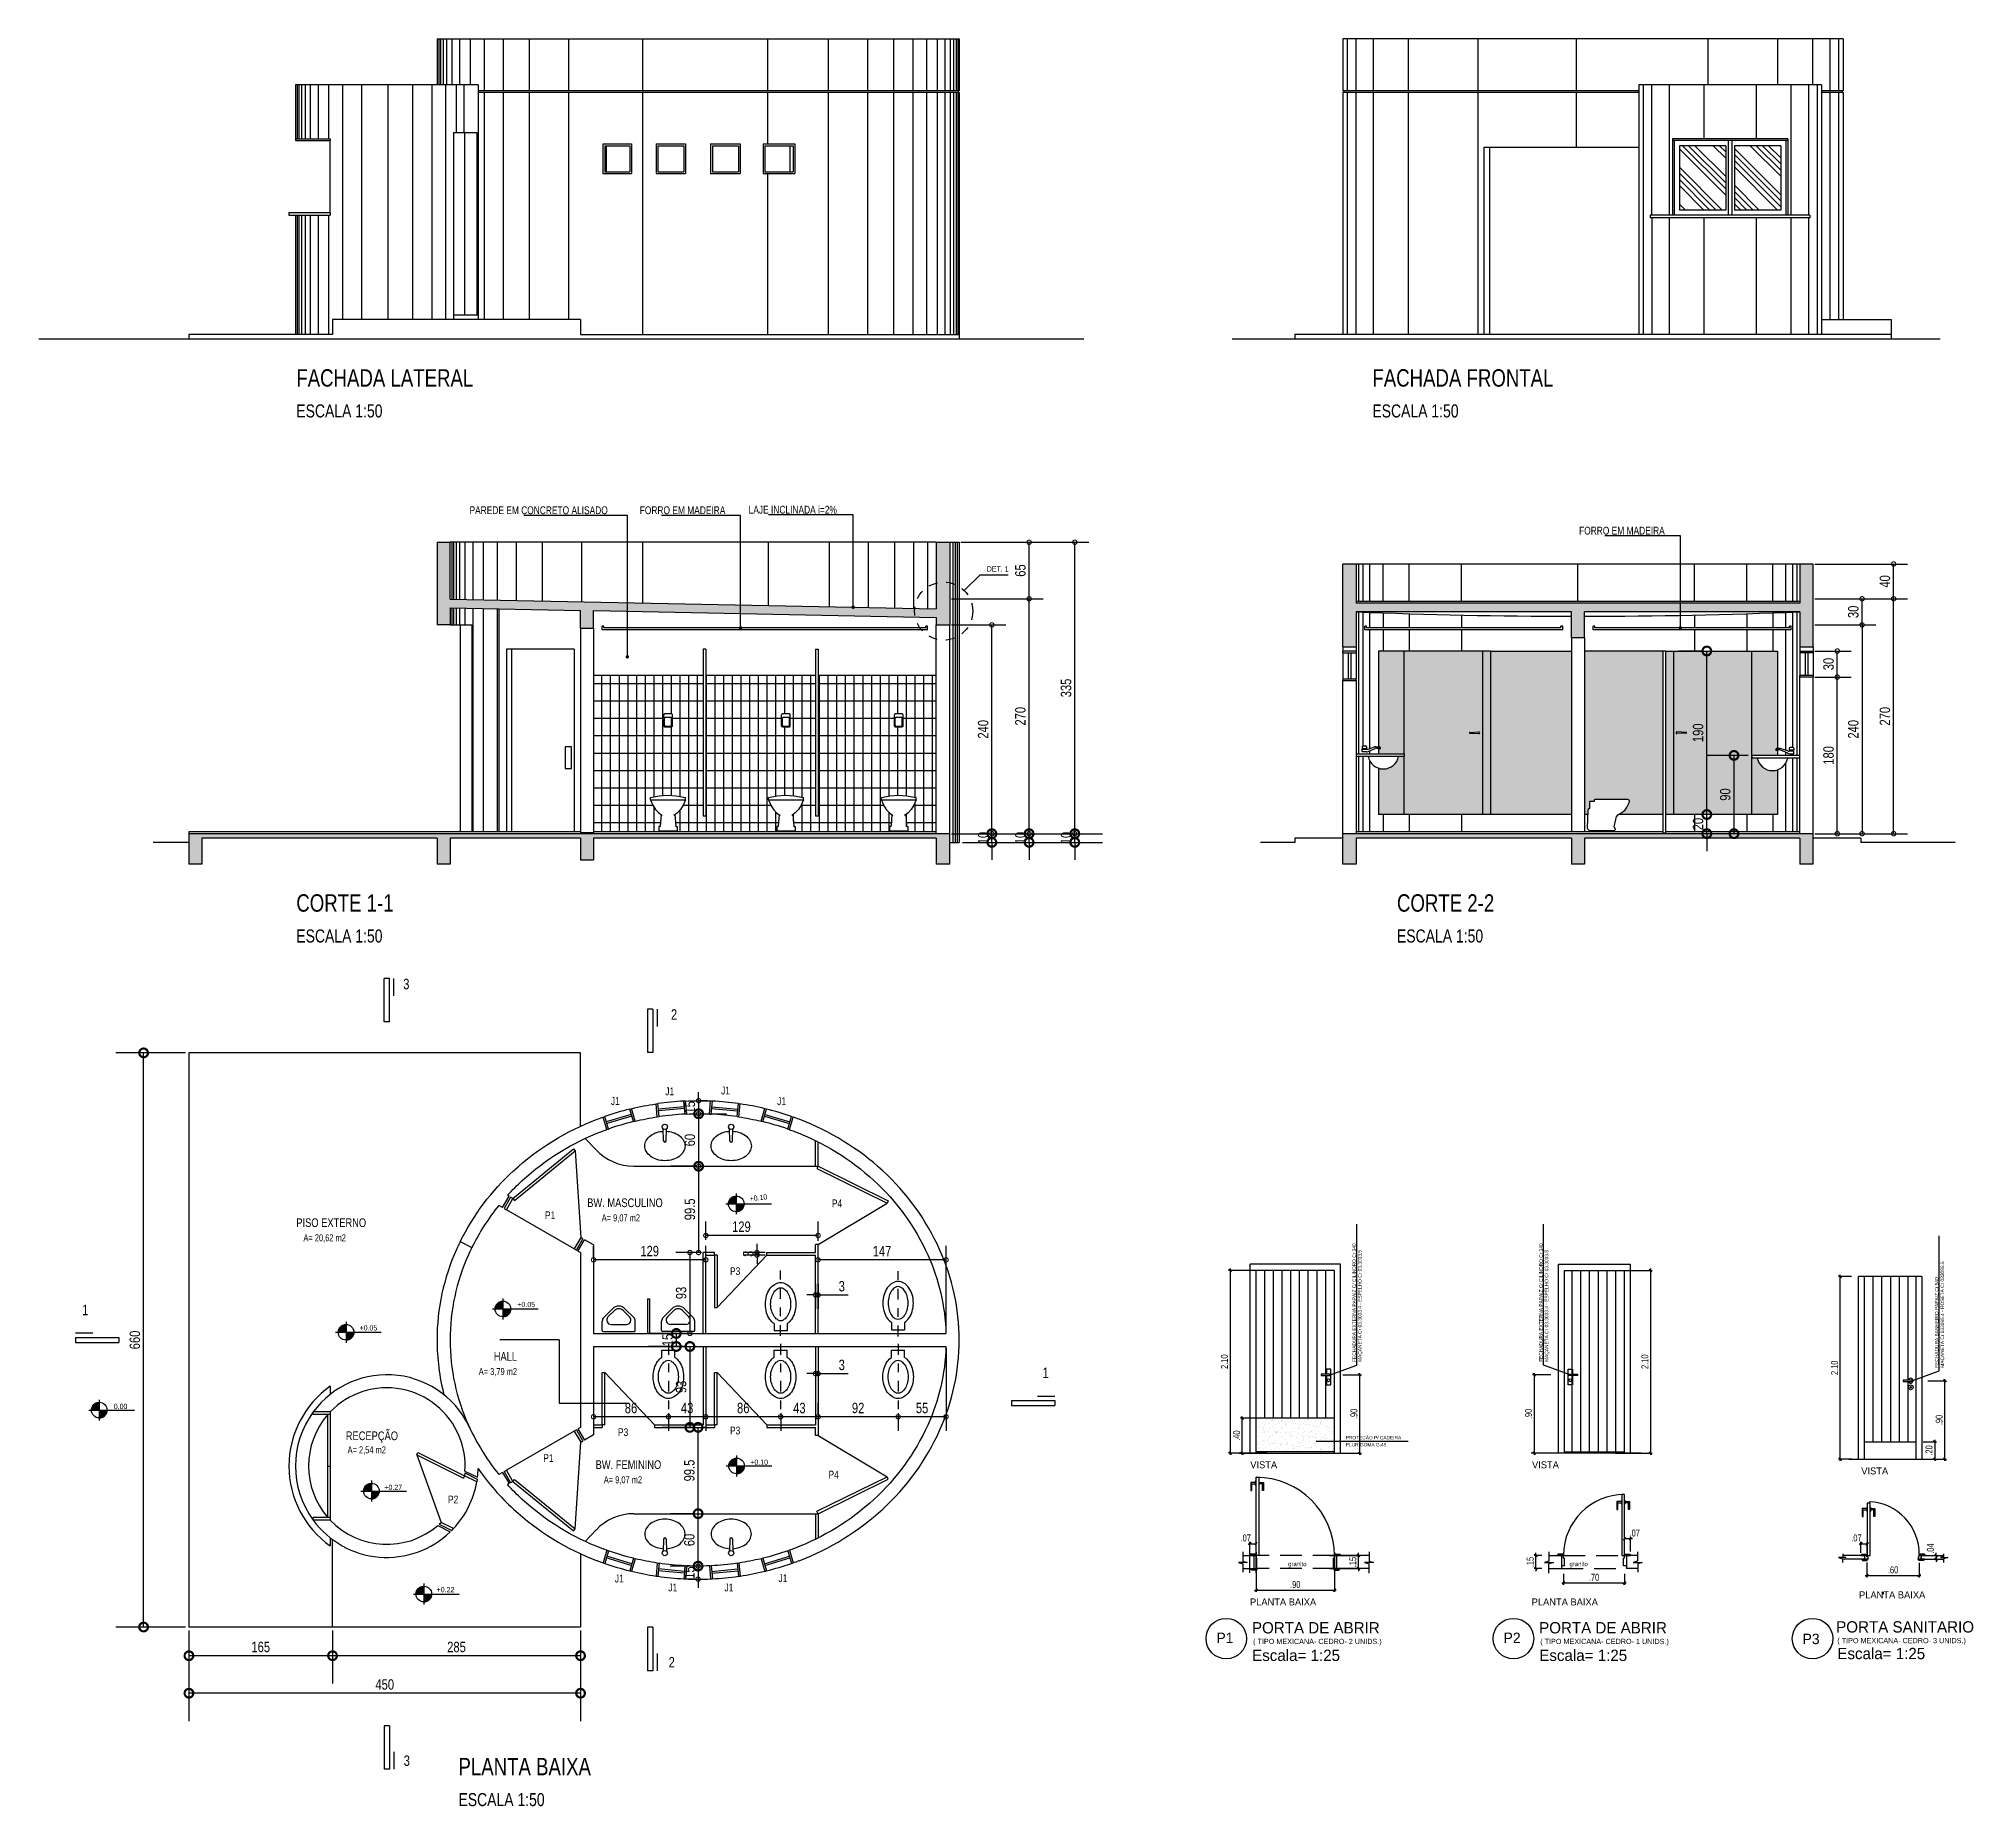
# Model space of a CAD drawing. Extents: x 1.1 to 32.3, y 0 to 31.3.
# Drawn here: x 1.1 to 23.34, y 0.03 to 20.35 of the extents above; entities that cross this region are included whole.
import ezdxf
from ezdxf.enums import TextEntityAlignment as Align

# ---------------------------------------------------------------- set-up
doc = ezdxf.new("R2010")
doc.units = 0
doc.header["$LTSCALE"] = 0.5
doc.header["$MEASUREMENT"] = 0
for name, pattern in [('ACAD_ISO02W100', [15, 12, -3]), ('DASHDOT2', [0.5, 0.25, -0.125, 0, -0.125]), ('DASHED', [0.75, 0.5, -0.25]), ('HIDDEN2', [0.1875, 0.125, -0.0625])]:
    doc.linetypes.add(name, pattern=pattern)
doc.layers.get('0').update_dxf_attribs({"linetype": 'CONTINUOUS'})
doc.layers.get('DEFPOINTS').update_dxf_attribs({"linetype": 'CONTINUOUS'})
for name, color, linetype in [('ALVENARIA', 6, 'CONTINUOUS'), ('CORTE', 7, 'CONTINUOUS'), ('COTAS', 2, 'CONTINUOUS'), ('EIXOS', 1, 'DASHDOT2'), ('ESQUADRIAS', 2, 'CONTINUOUS'), ('ESTRUTURA', 4, 'CONTINUOUS'), ('HACHURAS', 1, 'CONTINUOUS'), ('JANELA', 2, 'CONTINUOUS'), ('LAYOUT', 2, 'CONTINUOUS'), ('LINHAPOIO', 1, 'CONTINUOUS'), ('MALHA', 1, 'CONTINUOUS'), ('PAREDES', 6, 'CONTINUOUS'), ('PISO', 1, 'CONTINUOUS'), ('PROJECAO', 1, 'ACAD_ISO02W100'), ('PROJECOES', 1, 'DASHED'), ('TEXT1', 3, 'CONTINUOUS'), ('TEXT2', 6, 'CONTINUOUS'), ('TEXT3', 6, 'CONTINUOUS'), ('TEXTO', 2, 'CONTINUOUS')]:
    doc.layers.add(name, color=color, linetype=linetype)
doc.styles.add('ROMANS', font='', dxfattribs={"width": 0.8})
doc.styles.get('ROMANS').set_extended_font_data('Century Gothic')
doc.dimstyles.new('1_50', dxfattribs={"dimtxt": 0.12, "dimasz": 0.1, "dimexe": 0.16, "dimexo": 0.02, "dimgap": 0.04, "dimtad": 1, "dimdec": 1, "dimlfac": 100, "dimdsep": 46, "dimtxsty": 'ROMANS', "dimblk": 'DOT', "dimblk1": 'DOTSMALL', "dimblk2": 'DOTSMALL', "dimsah": 1, "dimcen": -0.09, "dimclrd": 1, "dimclre": 1, "dimclrt": 2, "dimadec": 0, "dimazin": 0, "dimtfac": 3, "dimtdec": 3, "dimtix": 1, "dimtmove": 0, "dimatfit": 1, "dimldrblk": 'DOT', "dimfxl": 1, "dimtolj": 1, "dimarcsym": 0})
doc.dimstyles.new('25', dxfattribs={"dimtxt": 0.08, "dimasz": 0.03, "dimexe": 0.02, "dimexo": 0.08, "dimgap": 0.025, "dimtad": 1, "dimzin": 4, "dimdsep": 46, "dimtxsty": 'ROMANS', "dimblk": 'DOT', "dimblk1": 'OBLIQUE', "dimblk2": 'OBLIQUE', "dimsah": 1, "dimcen": 0.09, "dimdle": 0.02, "dimclrd": 1, "dimclre": 1, "dimclrt": 2, "dimadec": 0, "dimazin": 0, "dimtfac": 0.36, "dimtdec": 3, "dimtix": 1, "dimtmove": 2, "dimatfit": 3, "dimldrblk": 'DOT', "dimfxl": 1, "dimtolj": 1, "dimtzin": 0, "dimarcsym": 0})
pattern_1 = [(50, (-68.9071, 0), (0.21517805, -0.01882564), [0.0225, -0.2475]), (355, (-68.9071, 0), (-0.0416254, 0.22565764), [0.018, -0.198]), (100.4514, (-68.88917, -0.00157), (0.1735528, 0.20683186), [0.01912206, -0.21034263]), (46.1842, (-68.9071, 0.06), (0.3201723, -0.0496557), [0.03375, -0.37125]), (96.6356, (-68.88042, 0.05586), (0.2803988, 0.2922354), [0.0286831, -0.3155139]), (351.1842, (-68.9071, 0.06), (0.2803986, 0.2922356), [0.027, -0.297]), (21, (-68.8771, 0.045), (0.1790721, -0.12078567), [0.0225, -0.2475]), (326, (-68.8771, 0.045), (0.0729946, 0.217545), [0.018, -0.198]), (71.4514, (-68.86218, 0.03493), (0.2520668, 0.09675915), [0.01912206, -0.21034263]), (37.5, (-68.9071, 0), (0.003647957, 0.099868156), [0, -0.1956, 0, -0.201, 0, -0.19875]), (7.5, (-68.9071, 0), (0.07892086, 0.11832351), [0, -0.1146, 0, -0.1911, 0, -0.07575]), (327.5, (-68.974, 0), (0.16014673, -0.00676646), [0, -0.075, 0, -0.234, 0, -0.3105]), (317.5, (-69.004, 0), (0.17495585, 0.0300315), [0, -0.0975, 0, -0.1554, 0, -0.2205])]

msp = doc.modelspace()

# ---------------------------------------------------------------- texts
at = {"layer": 'LAYOUT', "insert": (5.6781, 2.5534), "char_height": 0.06, "width": 0.156, "attachment_point": 1, "style": 'ROMANS'}
msp.add_mtext('+0.22', dxfattribs=at)
at = {"layer": 'TEXT1', "style": 'ROMANS', "width": 0.8}
for s, height, p in [('ESCALA 1:50', 0.15, (4.065, 15.9989)), ('ESCALA 1:50', 0.15, (16.4309, 15.9989)), ('ESCALA 1:50', 0.15, (4.065, 9.963)), ('ESCALA 1:50', 0.15, (16.7133, 9.963)), ('BW. MASCULINO', 0.1, (7.408, 6.9213)), ('PISO EXTERNO', 0.1, (4.065, 6.6922)), ('HALL', 0.1, (6.3337, 5.1543)), ('RECEPÇÃO', 0.1, (4.6332, 4.2423)), ('BW. FEMININO', 0.1, (7.5042, 3.9108)), ('ESCALA 1:50', 0.15, (5.9283, 0.0349))]:
    msp.add_text(s, height=height, dxfattribs=at).set_placement(p)
at = {"layer": 'TEXT1', "style": 'ROMANS'}
for s, p in [('FECHADURA EXTERNA PAPAIZ C/ CILINDRO Cr 340', (16.2412, 5.1419, -0.9473)), ('FECHADURA EXTERNA PAPAIZ C/ CILINDRO Cr 340', (18.387, 5.1419, -0.9473)), ('MAÇANETA Cr 03.3033.4 - ESPELHO Cr 03.3033.5', (16.3063, 5.1419, -0.9473)), ('MAÇANETA Cr 03.3033.4 - ESPELHO Cr 03.3033.5', (18.452, 5.1419, -0.9473)), ('MAÇANETA Cr 033095.4 - ROSETA Cr 033095.5', (22.9998, 5.0747, -0.9473)), ('FECHADURA BANHEIRO PAPAIZ Cr 540', (22.9347, 5.0747, -0.9473))]:
    msp.add_text(s, height=0.04, rotation=90, dxfattribs=at).set_placement(p)
for s, height, p in [('PROTECÃO P/ CADEIRA', 0.04, (16.1242, 4.2508, -0.9473)), ('PLURIGOMA G.45', 0.04, (16.1247, 4.1707, -0.9473)), ('granito', 0.05, (15.4625, 2.7935, -0.9473)), ('granito', 0.05, (18.6951, 2.7935, -0.9473)), ('( TIPO MEXICANA- CEDRO- 2 UNIDS.)', 0.06, (15.0599, 1.8983, -0.9473)), ('( TIPO MEXICANA- CEDRO- 1 UNIDS.)', 0.06, (18.3599, 1.8983, -0.9473)), ('( TIPO MEXICANA- CEDRO- 3 UNIDS.)', 0.06, (21.7736, 1.9083, -0.9473))]:
    msp.add_text(s, height=height, dxfattribs=at).set_placement(p)
at = {"layer": 'TEXT2', "color": 5, "style": 'ROMANS', "width": 0.8}
for s, p in [('FACHADA LATERAL', (4.065, 16.3534)), ('FACHADA FRONTAL', (16.4309, 16.3534)), ('CORTE 1-1', (4.065, 10.3175)), ('CORTE 2-2', (16.7133, 10.3175)), ('PLANTA BAIXA', (5.9283, 0.3893))]:
    msp.add_text(s, height=0.2, dxfattribs=at).set_placement(p)
at = {"layer": 'TEXT3', "color": 5, "style": 'ROMANS'}
for s, height, p in [('VISTA', 0.08, (15.0275, 3.919, -0.9473)), ('VISTA', 0.08, (18.2652, 3.919, -0.9473)), ('VISTA', 0.08, (22.0487, 3.848, -0.9473)), ('PLANTA BAIXA', 0.08, (22.0231, 2.4235, -0.9473)), ('PLANTA BAIXA', 0.08, (15.0238, 2.342, -0.9473)), ('PLANTA BAIXA', 0.08, (18.2615, 2.342, -0.9473)), ('P1', 0.12, (14.6381, 1.9095, -0.9473)), ('PORTA DE ABRIR', 0.13, (15.0469, 2.0205, -0.9473)), ('P2', 0.12, (17.938, 1.9095, -0.9473)), ('PORTA DE ABRIR', 0.13, (18.3469, 2.0205, -0.9473)), ('P3', 0.12, (21.3741, 1.8971, -0.9473)), ('PORTA SANITARIO', 0.13, (21.7605, 2.0304, -0.9473)), ('Escala= 1:25', 0.13, (15.0488, 1.7034, -0.9473)), ('Escala= 1:25', 0.13, (18.3487, 1.7034, -0.9473)), ('Escala= 1:25', 0.13, (21.7736, 1.7245, -0.9473))]:
    msp.add_text(s, height=height, dxfattribs=at).set_placement(p)
at = {"layer": 'TEXTO', "color": 2, "style": 'ROMANS', "width": 0.8}
for s, p in [('PAREDE EM CONCRETO ALISADO', (6.0553, 14.9322)), ('FORRO EM MADEIRA', (8.0115, 14.9322)), ('LAJE INCLINADA i=2%', (9.2632, 14.9384)), ('FORRO EM MADEIRA', (18.8061, 14.6976))]:
    msp.add_text(s, height=0.09, dxfattribs=at).set_placement(p, align=Align.MIDDLE_LEFT)
at = {"layer": 'TEXTO', "style": 'ROMANS', "width": 0.8}
for s, height, p in [('3', 0.12, (5.2932, 9.4259)), ('2', 0.12, (8.3701, 9.0759)), ('J1', 0.09, (8.3048, 8.2062)), ('J1', 0.09, (8.9461, 8.2163)), ('J1', 0.09, (7.68, 8.0955)), ('J1', 0.09, (9.5912, 8.0938)), ('P4', 0.09, (10.2196, 6.9192)), ('P1', 0.09, (6.923, 6.7828)), ('A= 9,07 m2', 0.08, (7.5746, 6.7577)), ('A= 20,62 m2', 0.08, (4.1469, 6.5286)), ('P3', 0.09, (9.0492, 6.1397)), ('1', 0.12, (1.6033, 5.6778)), ('A= 3,79 m2', 0.08, (6.1612, 4.9907)), ('1', 0.12, (12.64, 4.9568)), ('P3', 0.09, (7.7618, 4.2884)), ('P3', 0.09, (9.0492, 4.3078)), ('A= 2,54 m2', 0.08, (4.6546, 4.0908)), ('P1', 0.09, (6.9031, 3.991)), ('A= 9,07 m2', 0.08, (7.5982, 3.7472)), ('P4', 0.09, (10.1806, 3.8012)), ('P2', 0.09, (5.8084, 3.5145)), ('J1', 0.09, (7.7257, 2.6064)), ('J1', 0.09, (9.6063, 2.6103)), ('J1', 0.09, (8.3408, 2.5036)), ('J1', 0.09, (8.9854, 2.5036)), ('2', 0.12, (8.3436, 1.6297)), ('3', 0.12, (5.2995, 0.4977))]:
    msp.add_text(s, height=height, dxfattribs=at).set_placement(p)
at = {"layer": 'TEXTO', "char_height": 0.06, "attachment_point": 1, "style": 'ROMANS'}
for s, insert, width in [('DET. 1', (12.0001, 14.2879), 0.3), ('+0.05', (6.6058, 5.8316), 0.156), ('+0.05', (4.7922, 5.563), 0.156), ('0.00', (1.9674, 4.6606), 0.156), ('+0.10', (9.283, 4.0185), 0.156), ('+0.27', (5.0779, 3.73), 0.156)]:
    msp.add_mtext(s, dxfattribs=dict(at, insert=insert, width=width))
at = {"layer": 'TEXTO', "insert": (9.2705, 7.046), "char_height": 0.06, "width": 0.156, "attachment_point": 1, "rotation": 7.01393, "style": 'ROMANS'}
msp.add_mtext('+0.10', dxfattribs=at)

# ---------------------------------------------------------------- blocks, each defined once
blk = doc.blocks.new('_DOTSMALL')
at = {"color": 0, "linetype": 'ByBlock', "const_width": 0.5}
blk.add_lwpolyline([(-0.0625, 0, 1), (0.0625, 0, 1)], format="xyb", close=True, dxfattribs=at)
blk = doc.blocks.new('*D44')
at = {"color": 1, "linetype": 'ByBlock'}
for p, q in [((2.791, 8.694), (1.99, 8.694)), ((2.31, 2.094), (2.31, 8.694)), ((2.791, 2.094), (1.99, 2.094))]:
    blk.add_line(p, q, dxfattribs=at)
at = {"layer": 'DEFPOINTS', "color": 0, "linetype": 'ByBlock'}
for p in [(2.31, 8.694), (2.831, 8.694), (2.831, 2.094)]:
    blk.add_point(p, dxfattribs=at)
at = {"color": 1, "linetype": 'ByBlock', "xscale": 0.2, "yscale": 0.2, "zscale": 0.2}
for p, rotation in [((2.31, 8.694), 90), ((2.31, 2.094), 270)]:
    blk.add_blockref('_DOTSMALL', p, dxfattribs=dict(at, rotation=rotation))
at = {"color": 2, "linetype": 'ByBlock', "insert": (2.21, 5.394), "char_height": 0.12, "attachment_point": 5, "rotation": 90, "style": 'ROMANS'}
blk.add_mtext('\\A1;660', dxfattribs=at)
blk = doc.blocks.new('DOT')
at = {"color": 0, "linetype": 'ByBlock'}
blk.add_line((-0.5, 0), (-1, 0), dxfattribs=at)
at = {"color": 0, "linetype": 'ByBlock', "const_width": 0.5}
blk.add_lwpolyline([(-0.25, 0, 1), (0.25, 0, 1)], format="xyb", close=True, dxfattribs=at)
blk = doc.blocks.new('*D40')
at = {"color": 1, "linetype": 'ByBlock'}
for p, q in [((8.642, 4.389), (8.362, 4.389)), ((8.682, 3.397), (8.682, 4.389)), ((8.642, 3.397), (8.362, 3.397))]:
    blk.add_line(p, q, dxfattribs=at)
at = {"layer": 'DEFPOINTS', "color": 0, "linetype": 'ByBlock'}
for p in [(8.682, 4.389), (8.682, 4.389), (8.682, 3.397)]:
    blk.add_point(p, dxfattribs=at)
at = {"color": 1, "linetype": 'ByBlock', "xscale": 0.2, "yscale": 0.2, "zscale": 0.2}
for p, rotation in [((8.682, 4.389), 90), ((8.682, 3.397), 270)]:
    blk.add_blockref('_DOTSMALL', p, dxfattribs=dict(at, rotation=rotation))
at = {"color": 2, "linetype": 'ByBlock', "insert": (8.582, 3.893), "char_height": 0.12, "attachment_point": 5, "rotation": 90, "style": 'ROMANS'}
blk.add_mtext('\\A1;99.5', dxfattribs=at)
blk = doc.blocks.new('*D43')
at = {"color": 1, "linetype": 'ByBlock'}
for p, q in [((2.831, 2.054), (2.831, 1.013)), ((7.331, 2.054), (7.331, 1.013)), ((7.331, 1.333), (2.831, 1.333))]:
    blk.add_line(p, q, dxfattribs=at)
at = {"layer": 'DEFPOINTS', "color": 0, "linetype": 'ByBlock'}
for p in [(2.831, 2.094), (7.331, 2.094), (2.831, 1.333)]:
    blk.add_point(p, dxfattribs=at)
at = {"color": 1, "linetype": 'ByBlock', "xscale": 0.2, "yscale": 0.2, "zscale": 0.2, "rotation": 180}
blk.add_blockref('_DOTSMALL', (2.831, 1.333), dxfattribs=at)
at = {"color": 1, "linetype": 'ByBlock', "xscale": 0.2, "yscale": 0.2, "zscale": 0.2}
blk.add_blockref('_DOTSMALL', (7.331, 1.333), dxfattribs=at)
at = {"color": 2, "linetype": 'ByBlock', "insert": (5.081, 1.433), "char_height": 0.12, "attachment_point": 5, "style": 'ROMANS'}
blk.add_mtext('\\A1;450', dxfattribs=at)
blk = doc.blocks.new('*D41')
at = {"color": 1, "linetype": 'ByBlock'}
for p, q in [((4.481, 2.054), (4.481, 1.444)), ((7.331, 2.054), (7.331, 1.444)), ((7.331, 1.764), (4.481, 1.764))]:
    blk.add_line(p, q, dxfattribs=at)
at = {"layer": 'DEFPOINTS', "color": 0, "linetype": 'ByBlock'}
for p in [(4.481, 2.094), (7.331, 2.094), (4.481, 1.764)]:
    blk.add_point(p, dxfattribs=at)
at = {"color": 1, "linetype": 'ByBlock', "xscale": 0.2, "yscale": 0.2, "zscale": 0.2, "rotation": 180}
blk.add_blockref('_DOTSMALL', (4.481, 1.764), dxfattribs=at)
at = {"color": 1, "linetype": 'ByBlock', "xscale": 0.2, "yscale": 0.2, "zscale": 0.2}
blk.add_blockref('_DOTSMALL', (7.331, 1.764), dxfattribs=at)
at = {"color": 2, "linetype": 'ByBlock', "insert": (5.906, 1.864), "char_height": 0.12, "attachment_point": 5, "style": 'ROMANS'}
blk.add_mtext('\\A1;285', dxfattribs=at)
blk = doc.blocks.new('*D39')
at = {"color": 1, "linetype": 'ByBlock'}
for p, q in [((8.642, 3.397), (8.362, 3.397)), ((8.682, 2.794), (8.682, 3.397)), ((8.642, 2.794), (8.362, 2.794))]:
    blk.add_line(p, q, dxfattribs=at)
at = {"layer": 'DEFPOINTS', "color": 0, "linetype": 'ByBlock'}
for p in [(8.682, 3.397), (8.682, 3.397), (8.682, 2.794)]:
    blk.add_point(p, dxfattribs=at)
at = {"color": 1, "linetype": 'ByBlock', "xscale": 0.2, "yscale": 0.2, "zscale": 0.2}
for p, rotation in [((8.682, 3.397), 90), ((8.682, 2.794), 270)]:
    blk.add_blockref('_DOTSMALL', p, dxfattribs=dict(at, rotation=rotation))
at = {"color": 2, "linetype": 'ByBlock', "insert": (8.582, 3.095), "char_height": 0.12, "attachment_point": 5, "rotation": 90, "style": 'ROMANS'}
blk.add_mtext('\\A1;60', dxfattribs=at)
blk = doc.blocks.new('*D42')
at = {"color": 1, "linetype": 'ByBlock'}
for p, q in [((2.831, 2.054), (2.831, 1.444)), ((4.481, 2.054), (4.481, 1.444)), ((4.481, 1.764), (2.831, 1.764))]:
    blk.add_line(p, q, dxfattribs=at)
at = {"layer": 'DEFPOINTS', "color": 0, "linetype": 'ByBlock'}
for p in [(2.831, 2.094), (4.481, 2.094), (2.831, 1.764)]:
    blk.add_point(p, dxfattribs=at)
at = {"color": 1, "linetype": 'ByBlock', "xscale": 0.2, "yscale": 0.2, "zscale": 0.2, "rotation": 180}
blk.add_blockref('_DOTSMALL', (2.831, 1.764), dxfattribs=at)
at = {"color": 1, "linetype": 'ByBlock', "xscale": 0.2, "yscale": 0.2, "zscale": 0.2}
blk.add_blockref('_DOTSMALL', (4.481, 1.764), dxfattribs=at)
at = {"color": 2, "linetype": 'ByBlock', "insert": (3.656, 1.864), "char_height": 0.12, "attachment_point": 5, "style": 'ROMANS'}
blk.add_mtext('\\A1;165', dxfattribs=at)
blk = doc.blocks.new('*D35')
at = {"color": 1, "linetype": 'ByBlock'}
for p, q in [((8.668, 7.391), (8.528, 7.391)), ((8.688, 7.391), (8.688, 6.399)), ((8.721, 6.399), (8.528, 6.399))]:
    blk.add_line(p, q, dxfattribs=at)
at = {"layer": 'DEFPOINTS', "color": 0, "linetype": 'ByBlock'}
for p in [(8.688, 7.391), (8.688, 6.399), (8.741, 6.399)]:
    blk.add_point(p, dxfattribs=at)
at = {"color": 1, "linetype": 'ByBlock', "xscale": 0.1, "yscale": 0.1, "zscale": 0.1}
for p, rotation in [((8.688, 7.391), 90), ((8.688, 6.399), 270)]:
    blk.add_blockref('_DOTSMALL', p, dxfattribs=dict(at, rotation=rotation))
at = {"color": 2, "linetype": 'ByBlock', "insert": (8.588, 6.895), "char_height": 0.12, "attachment_point": 5, "rotation": 90, "style": 'ROMANS'}
blk.add_mtext('\\A1;99.5', dxfattribs=at)
blk = doc.blocks.new('*D29')
at = {"color": 1, "linetype": 'ByBlock'}
for p, q in [((10.061, 4.531), (10.061, 4.671)), ((9.631, 4.552), (9.631, 4.351)), ((10.061, 4.511), (9.631, 4.511))]:
    blk.add_line(p, q, dxfattribs=at)
at = {"layer": 'DEFPOINTS', "color": 0, "linetype": 'ByBlock'}
for p in [(9.631, 4.572), (9.631, 4.511), (10.061, 4.511)]:
    blk.add_point(p, dxfattribs=at)
at = {"color": 1, "linetype": 'ByBlock', "xscale": 0.1, "yscale": 0.1, "zscale": 0.1, "rotation": 180}
blk.add_blockref('_DOTSMALL', (9.631, 4.511), dxfattribs=at)
at = {"color": 1, "linetype": 'ByBlock', "xscale": 0.1, "yscale": 0.1, "zscale": 0.1}
blk.add_blockref('_DOTSMALL', (10.061, 4.511), dxfattribs=at)
at = {"color": 2, "linetype": 'ByBlock', "insert": (9.846, 4.611), "char_height": 0.12, "attachment_point": 5, "style": 'ROMANS'}
blk.add_mtext('\\A1;43', dxfattribs=at)
blk = doc.blocks.new('*D25')
at = {"color": 1, "linetype": 'ByBlock'}
for p, q in [((8.771, 6.335), (8.771, 6.545)), ((10.061, 6.322), (10.061, 6.545)), ((10.061, 6.385), (8.771, 6.385))]:
    blk.add_line(p, q, dxfattribs=at)
at = {"layer": 'DEFPOINTS', "color": 0, "linetype": 'ByBlock'}
for p in [(8.771, 6.385), (8.771, 6.315), (10.061, 6.302)]:
    blk.add_point(p, dxfattribs=at)
at = {"color": 1, "linetype": 'ByBlock', "xscale": 0.1, "yscale": 0.1, "zscale": 0.1, "rotation": 180}
blk.add_blockref('_DOTSMALL', (8.771, 6.385), dxfattribs=at)
at = {"color": 1, "linetype": 'ByBlock', "xscale": 0.1, "yscale": 0.1, "zscale": 0.1}
blk.add_blockref('_DOTSMALL', (10.061, 6.385), dxfattribs=at)
at = {"color": 2, "linetype": 'ByBlock', "insert": (9.18, 6.485), "char_height": 0.12, "attachment_point": 5, "style": 'ROMANS'}
blk.add_mtext('\\A1;129', dxfattribs=at)
blk = doc.blocks.new('*D28')
at = {"color": 1, "linetype": 'ByBlock'}
for p, q in [((10.061, 4.531), (10.061, 4.671)), ((10.981, 4.511), (10.061, 4.511)), ((10.981, 4.552), (10.981, 4.351))]:
    blk.add_line(p, q, dxfattribs=at)
at = {"layer": 'DEFPOINTS', "color": 0, "linetype": 'ByBlock'}
for p in [(10.061, 4.511), (10.061, 4.511), (10.981, 4.572)]:
    blk.add_point(p, dxfattribs=at)
at = {"color": 1, "linetype": 'ByBlock', "xscale": 0.1, "yscale": 0.1, "zscale": 0.1, "rotation": 180}
blk.add_blockref('_DOTSMALL', (10.061, 4.511), dxfattribs=at)
at = {"color": 1, "linetype": 'ByBlock', "xscale": 0.1, "yscale": 0.1, "zscale": 0.1}
blk.add_blockref('_DOTSMALL', (10.981, 4.511), dxfattribs=at)
at = {"color": 2, "linetype": 'ByBlock', "insert": (10.521, 4.611), "char_height": 0.12, "attachment_point": 5, "style": 'ROMANS'}
blk.add_mtext('\\A1;92', dxfattribs=at)
blk = doc.blocks.new('*D27')
at = {"color": 1, "linetype": 'ByBlock'}
for p, q in [((11.531, 5.299), (11.531, 4.351)), ((10.981, 4.552), (10.981, 4.351)), ((11.531, 4.511), (10.981, 4.511))]:
    blk.add_line(p, q, dxfattribs=at)
at = {"layer": 'DEFPOINTS', "color": 0, "linetype": 'ByBlock'}
for p in [(11.531, 5.319), (10.981, 4.572), (10.981, 4.511)]:
    blk.add_point(p, dxfattribs=at)
at = {"color": 1, "linetype": 'ByBlock', "xscale": 0.1, "yscale": 0.1, "zscale": 0.1, "rotation": 180}
blk.add_blockref('_DOTSMALL', (10.981, 4.511), dxfattribs=at)
at = {"color": 1, "linetype": 'ByBlock', "xscale": 0.1, "yscale": 0.1, "zscale": 0.1}
blk.add_blockref('_DOTSMALL', (11.531, 4.511), dxfattribs=at)
at = {"color": 2, "linetype": 'ByBlock', "insert": (11.256, 4.611), "char_height": 0.12, "attachment_point": 5, "style": 'ROMANS'}
blk.add_mtext('\\A1;55', dxfattribs=at)
blk = doc.blocks.new('VASO1')
at = {"layer": 'LAYOUT'}
for p, q in [((-0.075, -0.083), (-0.075, 0)), ((0.075, 0), (-0.075, 0)), ((0.075, -0.083), (0.075, 0))]:
    blk.add_line(p, q, dxfattribs=at)
for points in [[(-0.075, -0.083, 0.089072), (-0.124, -0.131, 0.082686), (-0.161, -0.208, 0.071164), (-0.175, -0.306, 0.071164), (-0.161, -0.405, 0.082686), (-0.124, -0.482, 0.106781), (-0.064, -0.537, 0.133565), (0, -0.555, 0.133565), (0.064, -0.537, 0.106781), (0.124, -0.482, 0.082686), (0.161, -0.405, 0.071164), (0.175, -0.306, 0.071164)], [(-0.041, -0.132, 0.089072), (-0.075, -0.166, 0.082686), (-0.103, -0.225, 0.071164), (-0.115, -0.306, 0.071164), (-0.103, -0.388, 0.082686), (-0.075, -0.447, 0.106781), (-0.033, -0.486, 0.133565), (0, -0.495, 0.133565), (0.033, -0.486, 0.106781), (0.075, -0.447, 0.082686), (0.103, -0.388, 0.071164), (0.115, -0.306, 0.071164)], [(-0.041, -0.132, -0.017542), (-0.033, -0.127, -0.133565), (0, -0.118, -0.133565), (0.033, -0.127, -0.017542), (0.041, -0.132, -0.017542)], [(0.115, -0.306, 0.071164), (0.103, -0.225, 0.082686), (0.075, -0.166, 0.089072), (0.041, -0.132, 0.089072)], [(0.175, -0.306, 0.071164), (0.161, -0.208, 0.082686), (0.124, -0.131, 0.089072), (0.075, -0.083, 0.133565)]]:
    blk.add_lwpolyline(points, format="xyb", dxfattribs=at)
blk = doc.blocks.new('*D24')
at = {"color": 1, "linetype": 'ByBlock'}
for p, q in [((10.061, 6.322), (10.061, 6.475)), ((11.531, 5.489), (11.531, 6.475)), ((11.531, 6.315), (10.061, 6.315))]:
    blk.add_line(p, q, dxfattribs=at)
at = {"layer": 'DEFPOINTS', "color": 0, "linetype": 'ByBlock'}
for p in [(10.061, 6.315), (10.061, 6.302), (11.531, 5.469)]:
    blk.add_point(p, dxfattribs=at)
at = {"color": 1, "linetype": 'ByBlock', "xscale": 0.1, "yscale": 0.1, "zscale": 0.1, "rotation": 180}
blk.add_blockref('_DOTSMALL', (10.061, 6.315), dxfattribs=at)
at = {"color": 1, "linetype": 'ByBlock', "xscale": 0.1, "yscale": 0.1, "zscale": 0.1}
blk.add_blockref('_DOTSMALL', (11.531, 6.315), dxfattribs=at)
at = {"color": 2, "linetype": 'ByBlock', "insert": (10.796, 6.415), "char_height": 0.12, "attachment_point": 5, "style": 'ROMANS'}
blk.add_mtext('\\A1;147', dxfattribs=at)
blk = doc.blocks.new('*D37')
at = {"color": 1, "linetype": 'ByBlock'}
for p, q in [((8.548, 5.469), (8.111, 5.469)), ((8.431, 5.469), (8.431, 5.319)), ((8.553, 5.319), (8.111, 5.319))]:
    blk.add_line(p, q, dxfattribs=at)
at = {"layer": 'DEFPOINTS', "color": 0, "linetype": 'ByBlock'}
for p in [(8.588, 5.469), (8.431, 5.319), (8.593, 5.319)]:
    blk.add_point(p, dxfattribs=at)
at = {"color": 1, "linetype": 'ByBlock', "xscale": 0.2, "yscale": 0.2, "zscale": 0.2}
for p, rotation in [((8.431, 5.469), 90), ((8.431, 5.319), 270)]:
    blk.add_blockref('_DOTSMALL', p, dxfattribs=dict(at, rotation=rotation))
at = {"color": 2, "linetype": 'ByBlock', "insert": (8.331, 5.394), "char_height": 0.12, "attachment_point": 5, "rotation": 90, "style": 'ROMANS'}
blk.add_mtext('\\A1;15', dxfattribs=at)
blk = doc.blocks.new('*D32')
at = {"color": 1, "linetype": 'ByBlock'}
for p, q in [((7.481, 4.552), (7.481, 4.351)), ((8.341, 4.511), (7.481, 4.511)), ((8.341, 4.552), (8.341, 4.351))]:
    blk.add_line(p, q, dxfattribs=at)
at = {"layer": 'DEFPOINTS', "color": 0, "linetype": 'ByBlock'}
for p in [(7.481, 4.572), (7.481, 4.511), (8.341, 4.572)]:
    blk.add_point(p, dxfattribs=at)
at = {"color": 1, "linetype": 'ByBlock', "xscale": 0.1, "yscale": 0.1, "zscale": 0.1, "rotation": 180}
blk.add_blockref('_DOTSMALL', (7.481, 4.511), dxfattribs=at)
at = {"color": 1, "linetype": 'ByBlock', "xscale": 0.1, "yscale": 0.1, "zscale": 0.1}
blk.add_blockref('_DOTSMALL', (8.341, 4.511), dxfattribs=at)
at = {"color": 2, "linetype": 'ByBlock', "insert": (7.911, 4.611), "char_height": 0.12, "attachment_point": 5, "style": 'ROMANS'}
blk.add_mtext('\\A1;86', dxfattribs=at)
blk = doc.blocks.new('*D38')
at = {"color": 1, "linetype": 'ByBlock'}
for p, q in [((8.553, 5.319), (8.268, 5.319)), ((8.588, 5.319), (8.588, 4.389)), ((8.553, 4.389), (8.268, 4.389))]:
    blk.add_line(p, q, dxfattribs=at)
at = {"layer": 'DEFPOINTS', "color": 0, "linetype": 'ByBlock'}
for p in [(8.593, 5.319), (8.588, 4.389), (8.593, 4.389)]:
    blk.add_point(p, dxfattribs=at)
at = {"color": 1, "linetype": 'ByBlock', "xscale": 0.2, "yscale": 0.2, "zscale": 0.2}
for p, rotation in [((8.588, 5.319), 90), ((8.588, 4.389), 270)]:
    blk.add_blockref('_DOTSMALL', p, dxfattribs=dict(at, rotation=rotation))
at = {"color": 2, "linetype": 'ByBlock', "insert": (8.488, 4.854), "char_height": 0.12, "attachment_point": 5, "rotation": 90, "style": 'ROMANS'}
blk.add_mtext('\\A1;93', dxfattribs=at)
blk = doc.blocks.new('*D31')
at = {"color": 1, "linetype": 'ByBlock'}
for p, q in [((8.341, 4.552), (8.341, 4.351)), ((8.771, 4.511), (8.341, 4.511)), ((8.771, 4.552), (8.771, 4.351))]:
    blk.add_line(p, q, dxfattribs=at)
at = {"layer": 'DEFPOINTS', "color": 0, "linetype": 'ByBlock'}
for p in [(8.341, 4.572), (8.341, 4.511), (8.771, 4.572)]:
    blk.add_point(p, dxfattribs=at)
at = {"color": 1, "linetype": 'ByBlock', "xscale": 0.1, "yscale": 0.1, "zscale": 0.1, "rotation": 180}
blk.add_blockref('_DOTSMALL', (8.341, 4.511), dxfattribs=at)
at = {"color": 1, "linetype": 'ByBlock', "xscale": 0.1, "yscale": 0.1, "zscale": 0.1}
blk.add_blockref('_DOTSMALL', (8.771, 4.511), dxfattribs=at)
at = {"color": 2, "linetype": 'ByBlock', "insert": (8.556, 4.611), "char_height": 0.12, "attachment_point": 5, "style": 'ROMANS'}
blk.add_mtext('\\A1;43', dxfattribs=at)
blk = doc.blocks.new('*D30')
at = {"color": 1, "linetype": 'ByBlock'}
for p, q in [((8.771, 4.552), (8.771, 4.351)), ((9.631, 4.511), (8.771, 4.511)), ((9.631, 4.552), (9.631, 4.351))]:
    blk.add_line(p, q, dxfattribs=at)
at = {"layer": 'DEFPOINTS', "color": 0, "linetype": 'ByBlock'}
for p in [(8.771, 4.572), (8.771, 4.511), (9.631, 4.572)]:
    blk.add_point(p, dxfattribs=at)
at = {"color": 1, "linetype": 'ByBlock', "xscale": 0.1, "yscale": 0.1, "zscale": 0.1, "rotation": 180}
blk.add_blockref('_DOTSMALL', (8.771, 4.511), dxfattribs=at)
at = {"color": 1, "linetype": 'ByBlock', "xscale": 0.1, "yscale": 0.1, "zscale": 0.1}
blk.add_blockref('_DOTSMALL', (9.631, 4.511), dxfattribs=at)
at = {"color": 2, "linetype": 'ByBlock', "insert": (9.201, 4.611), "char_height": 0.12, "attachment_point": 5, "style": 'ROMANS'}
blk.add_mtext('\\A1;86', dxfattribs=at)
blk = doc.blocks.new('*D26')
at = {"color": 1, "linetype": 'ByBlock'}
for p, q in [((7.481, 6.335), (7.481, 6.475)), ((8.771, 6.335), (8.771, 6.475)), ((8.771, 6.315), (7.481, 6.315))]:
    blk.add_line(p, q, dxfattribs=at)
at = {"layer": 'DEFPOINTS', "color": 0, "linetype": 'ByBlock'}
for p in [(7.481, 6.315), (7.481, 6.315), (8.771, 6.315)]:
    blk.add_point(p, dxfattribs=at)
at = {"color": 1, "linetype": 'ByBlock', "xscale": 0.1, "yscale": 0.1, "zscale": 0.1, "rotation": 180}
blk.add_blockref('_DOTSMALL', (7.481, 6.315), dxfattribs=at)
at = {"color": 1, "linetype": 'ByBlock', "xscale": 0.1, "yscale": 0.1, "zscale": 0.1}
blk.add_blockref('_DOTSMALL', (8.771, 6.315), dxfattribs=at)
at = {"color": 2, "linetype": 'ByBlock', "insert": (8.126, 6.415), "char_height": 0.12, "attachment_point": 5, "style": 'ROMANS'}
blk.add_mtext('\\A1;129', dxfattribs=at)
blk = doc.blocks.new('*D36')
at = {"color": 1, "linetype": 'ByBlock'}
for p, q in [((8.721, 6.399), (8.428, 6.399)), ((8.588, 6.399), (8.588, 5.469)), ((8.568, 5.469), (8.428, 5.469))]:
    blk.add_line(p, q, dxfattribs=at)
at = {"layer": 'DEFPOINTS', "color": 0, "linetype": 'ByBlock'}
for p in [(8.741, 6.399), (8.588, 5.469), (8.588, 5.469)]:
    blk.add_point(p, dxfattribs=at)
at = {"color": 1, "linetype": 'ByBlock', "xscale": 0.1, "yscale": 0.1, "zscale": 0.1}
for p, rotation in [((8.588, 6.399), 90), ((8.588, 5.469), 270)]:
    blk.add_blockref('_DOTSMALL', p, dxfattribs=dict(at, rotation=rotation))
at = {"color": 2, "linetype": 'ByBlock', "insert": (8.488, 5.934), "char_height": 0.12, "attachment_point": 5, "rotation": 90, "style": 'ROMANS'}
blk.add_mtext('\\A1;93', dxfattribs=at)
blk = doc.blocks.new('*D34')
at = {"color": 1, "linetype": 'ByBlock'}
for p, q in [((8.688, 7.994), (8.688, 7.391)), ((8.722, 7.994), (9.008, 7.994)), ((8.648, 7.391), (8.368, 7.391))]:
    blk.add_line(p, q, dxfattribs=at)
at = {"layer": 'DEFPOINTS', "color": 0, "linetype": 'ByBlock'}
for p in [(8.682, 7.994), (8.688, 7.391), (8.688, 7.391)]:
    blk.add_point(p, dxfattribs=at)
at = {"color": 1, "linetype": 'ByBlock', "xscale": 0.2, "yscale": 0.2, "zscale": 0.2}
for p, rotation in [((8.688, 7.994), 90), ((8.688, 7.391), 270)]:
    blk.add_blockref('_DOTSMALL', p, dxfattribs=dict(at, rotation=rotation))
at = {"color": 2, "linetype": 'ByBlock', "insert": (8.588, 7.692), "char_height": 0.12, "attachment_point": 5, "rotation": 90, "style": 'ROMANS'}
blk.add_mtext('\\A1;60', dxfattribs=at)
blk = doc.blocks.new('*D33')
at = {"color": 1, "linetype": 'ByBlock'}
for p, q in [((8.688, 8.144), (8.688, 8.244)), ((8.688, 8.144), (8.688, 7.994)), ((8.702, 8.144), (8.848, 8.144)), ((8.688, 7.994), (8.688, 7.894)), ((8.702, 7.994), (8.848, 7.994))]:
    blk.add_line(p, q, dxfattribs=at)
at = {"layer": 'DEFPOINTS', "color": 0, "linetype": 'ByBlock'}
for p in [(8.682, 8.144), (8.682, 7.994), (8.688, 7.994)]:
    blk.add_point(p, dxfattribs=at)
at = {"color": 1, "linetype": 'ByBlock', "xscale": 0.1, "yscale": 0.1, "zscale": 0.1}
for p, rotation in [((8.688, 8.144), 270), ((8.688, 7.994), 90)]:
    blk.add_blockref('_DOTSMALL', p, dxfattribs=dict(at, rotation=rotation))
at = {"color": 2, "linetype": 'ByBlock', "insert": (8.588, 8.069), "char_height": 0.12, "attachment_point": 5, "rotation": 90, "style": 'ROMANS'}
blk.add_mtext('\\A1;15', dxfattribs=at)
blk = doc.blocks.new('*D8')
at = {"color": 1, "linetype": 'ByBlock'}
for p, q in [((11.596, 13.914), (12.646, 13.914)), ((12.486, 11.214), (12.486, 13.914)), ((11.596, 11.214), (12.646, 11.214))]:
    blk.add_line(p, q, dxfattribs=at)
at = {"layer": 'DEFPOINTS', "color": 0, "linetype": 'ByBlock'}
for p in [(11.576, 13.914), (12.486, 13.914), (11.576, 11.214)]:
    blk.add_point(p, dxfattribs=at)
at = {"color": 1, "linetype": 'ByBlock', "xscale": 0.1, "yscale": 0.1, "zscale": 0.1}
for p, rotation in [((12.486, 13.914), 90), ((12.486, 11.214), 270)]:
    blk.add_blockref('_DOTSMALL', p, dxfattribs=dict(at, rotation=rotation))
at = {"color": 2, "linetype": 'ByBlock', "insert": (12.386, 12.564), "char_height": 0.12, "attachment_point": 5, "rotation": 90, "style": 'ROMANS'}
blk.add_mtext('\\A1;270', dxfattribs=at)
blk = doc.blocks.new('*D10')
at = {"color": 1, "linetype": 'ByBlock'}
for p, q in [((11.596, 13.614), (12.218, 13.614)), ((12.058, 11.214), (12.058, 13.614)), ((11.596, 11.214), (12.218, 11.214))]:
    blk.add_line(p, q, dxfattribs=at)
at = {"layer": 'DEFPOINTS', "color": 0, "linetype": 'ByBlock'}
for p in [(11.576, 13.614), (12.058, 13.614), (11.576, 11.214)]:
    blk.add_point(p, dxfattribs=at)
at = {"color": 1, "linetype": 'ByBlock', "xscale": 0.1, "yscale": 0.1, "zscale": 0.1}
for p, rotation in [((12.058, 13.614), 90), ((12.058, 11.214), 270)]:
    blk.add_blockref('_DOTSMALL', p, dxfattribs=dict(at, rotation=rotation))
at = {"color": 2, "linetype": 'ByBlock', "insert": (11.958, 12.414), "char_height": 0.12, "attachment_point": 5, "rotation": 90, "style": 'ROMANS'}
blk.add_mtext('\\A1;240', dxfattribs=at)
blk = doc.blocks.new('*D13')
at = {"color": 1, "linetype": 'ByBlock'}
for p, q in [((11.702, 14.564), (13.171, 14.564)), ((13.011, 11.214), (13.011, 14.564)), ((11.596, 11.214), (13.171, 11.214))]:
    blk.add_line(p, q, dxfattribs=at)
at = {"layer": 'DEFPOINTS', "color": 0, "linetype": 'ByBlock'}
for p in [(11.682, 14.564), (13.011, 14.564), (11.576, 11.214)]:
    blk.add_point(p, dxfattribs=at)
at = {"color": 1, "linetype": 'ByBlock', "xscale": 0.1, "yscale": 0.1, "zscale": 0.1}
for p, rotation in [((13.011, 14.564), 90), ((13.011, 11.214), 270)]:
    blk.add_blockref('_DOTSMALL', p, dxfattribs=dict(at, rotation=rotation))
at = {"color": 2, "linetype": 'ByBlock', "insert": (12.911, 12.889), "char_height": 0.12, "attachment_point": 5, "rotation": 90, "style": 'ROMANS'}
blk.add_mtext('\\A1;335', dxfattribs=at)
blk = doc.blocks.new('VASO-VF')
at = {"layer": 'LAYOUT', "linetype": 'Continuous'}
for p, q in [((-0.093, 0.408), (-0.2, 0.388)), ((-0.2, 0.36), (-0.174, 0.301)), ((0.2, 0.36), (-0.2, 0.36)), ((-0.174, 0.301), (-0.143, 0.251)), ((-0.143, 0.251), (-0.107, 0.211)), ((0.006, 0.414), (-0.093, 0.408)), ((0.102, 0.406), (0.006, 0.414)), ((0.2, 0.388), (0.102, 0.406)), ((0.143, 0.251), (0.107, 0.211)), ((0.175, 0.301), (0.143, 0.251)), ((0.2, 0.36), (0.175, 0.301)), ((-0.107, 0.211), (-0.067, 0.183)), ((-0.106, 0.05), (-0.106, 0)), ((-0.094, 0.055), (-0.101, 0.055)), ((-0.08, 0.192), (-0.089, 0.06)), ((0.107, 0.211), (0.067, 0.183))]:
    blk.add_line(p, q, dxfattribs=at)
at = {"layer": 'LAYOUT'}
for p, q in [((-0.2, 0.36), (-0.2, 0.388)), ((0.2, 0.36), (0.2, 0.388)), ((-0.106, 0), (0.106, 0))]:
    blk.add_line(p, q, dxfattribs=at)
at = {"layer": 'LAYOUT', "linetype": 'Continuous'}
blk.add_lwpolyline([(0.08, 0.192), (0.089, 0.06, 0.414214), (0.094, 0.055), (0.101, 0.055, -0.414214), (0.106, 0.05), (0.106, 0)], format="xyb", dxfattribs=at)
for centre, start, end in [((-0.101, 0.05), 90, 180), ((-0.094, 0.06), 270, 0)]:
    blk.add_arc(centre, 0.005, start, end, dxfattribs=at)
blk = doc.blocks.new('*D23')
at = {"color": 1, "linetype": 'ByBlock'}
for p, q in [((12.058, 11.214), (12.058, 11.414)), ((11.616, 11.214), (12.378, 11.214)), ((12.058, 11.114), (12.058, 11.214)), ((11.722, 11.114), (12.378, 11.114)), ((12.058, 11.114), (12.058, 10.914))]:
    blk.add_line(p, q, dxfattribs=at)
at = {"layer": 'DEFPOINTS', "color": 0, "linetype": 'ByBlock'}
for p in [(11.576, 11.214), (12.058, 11.214), (11.682, 11.114)]:
    blk.add_point(p, dxfattribs=at)
at = {"color": 1, "linetype": 'ByBlock', "xscale": 0.2, "yscale": 0.2, "zscale": 0.2}
for p, rotation in [((12.058, 11.214), 270), ((12.058, 11.114), 90)]:
    blk.add_blockref('_DOTSMALL', p, dxfattribs=dict(at, rotation=rotation))
at = {"color": 2, "linetype": 'ByBlock', "insert": (11.958, 11.164), "char_height": 0.12, "attachment_point": 5, "rotation": 90, "style": 'ROMANS'}
blk.add_mtext('\\A1;10', dxfattribs=at)
blk = doc.blocks.new('*D22')
at = {"color": 1, "linetype": 'ByBlock'}
for p, q in [((12.486, 11.214), (12.486, 11.414)), ((11.616, 11.214), (12.806, 11.214)), ((12.486, 11.114), (12.486, 11.214)), ((11.742, 11.114), (12.806, 11.114)), ((12.486, 11.114), (12.486, 10.914))]:
    blk.add_line(p, q, dxfattribs=at)
at = {"layer": 'DEFPOINTS', "color": 0, "linetype": 'ByBlock'}
for p in [(11.576, 11.214), (12.486, 11.214), (11.702, 11.114)]:
    blk.add_point(p, dxfattribs=at)
at = {"color": 1, "linetype": 'ByBlock', "xscale": 0.2, "yscale": 0.2, "zscale": 0.2}
for p, rotation in [((12.486, 11.214), 270), ((12.486, 11.114), 90)]:
    blk.add_blockref('_DOTSMALL', p, dxfattribs=dict(at, rotation=rotation))
at = {"color": 2, "linetype": 'ByBlock', "insert": (12.386, 11.164), "char_height": 0.12, "attachment_point": 5, "rotation": 90, "style": 'ROMANS'}
blk.add_mtext('\\A1;10', dxfattribs=at)
blk = doc.blocks.new('*D21')
at = {"color": 1, "linetype": 'ByBlock'}
for p, q in [((13.011, 11.214), (13.011, 11.414)), ((11.616, 11.214), (13.331, 11.214)), ((13.011, 11.114), (13.011, 11.214)), ((11.722, 11.114), (13.331, 11.114)), ((13.011, 11.114), (13.011, 10.914))]:
    blk.add_line(p, q, dxfattribs=at)
at = {"layer": 'DEFPOINTS', "color": 0, "linetype": 'ByBlock'}
for p in [(11.576, 11.214), (13.011, 11.214), (11.682, 11.114)]:
    blk.add_point(p, dxfattribs=at)
at = {"color": 1, "linetype": 'ByBlock', "xscale": 0.2, "yscale": 0.2, "zscale": 0.2}
for p, rotation in [((13.011, 11.214), 270), ((13.011, 11.114), 90)]:
    blk.add_blockref('_DOTSMALL', p, dxfattribs=dict(at, rotation=rotation))
at = {"color": 2, "linetype": 'ByBlock', "insert": (12.911, 11.164), "char_height": 0.12, "attachment_point": 5, "rotation": 90, "style": 'ROMANS'}
blk.add_mtext('\\A1;10', dxfattribs=at)
blk = doc.blocks.new('*D9')
at = {"color": 1, "linetype": 'ByBlock'}
for p, q in [((11.702, 14.564), (12.646, 14.564)), ((12.486, 13.914), (12.486, 14.564)), ((11.596, 13.914), (12.646, 13.914))]:
    blk.add_line(p, q, dxfattribs=at)
at = {"layer": 'DEFPOINTS', "color": 0, "linetype": 'ByBlock'}
for p in [(11.682, 14.564), (12.486, 14.564), (11.576, 13.914)]:
    blk.add_point(p, dxfattribs=at)
at = {"color": 1, "linetype": 'ByBlock', "xscale": 0.1, "yscale": 0.1, "zscale": 0.1}
for p, rotation in [((12.486, 14.564), 90), ((12.486, 13.914), 270)]:
    blk.add_blockref('_DOTSMALL', p, dxfattribs=dict(at, rotation=rotation))
at = {"color": 2, "linetype": 'ByBlock', "insert": (12.386, 14.239), "char_height": 0.12, "attachment_point": 5, "rotation": 90, "style": 'ROMANS'}
blk.add_mtext('\\A1;65', dxfattribs=at)
blk = doc.blocks.new('*D61')
at = {"color": 1, "linetype": 'ByBlock'}
for p, q in [((8.682, 2.794), (8.682, 2.894)), ((8.662, 2.794), (8.522, 2.794)), ((8.682, 2.794), (8.682, 2.644)), ((8.662, 2.644), (8.522, 2.644)), ((8.682, 2.644), (8.682, 2.544))]:
    blk.add_line(p, q, dxfattribs=at)
at = {"layer": 'DEFPOINTS', "color": 0, "linetype": 'ByBlock'}
for p in [(8.682, 2.794), (8.682, 2.644), (8.682, 2.644)]:
    blk.add_point(p, dxfattribs=at)
at = {"color": 1, "linetype": 'ByBlock', "xscale": 0.1, "yscale": 0.1, "zscale": 0.1}
for p, rotation in [((8.682, 2.794), 270), ((8.682, 2.644), 90)]:
    blk.add_blockref('_DOTSMALL', p, dxfattribs=dict(at, rotation=rotation))
at = {"color": 2, "linetype": 'ByBlock', "insert": (8.582, 2.719), "char_height": 0.12, "attachment_point": 5, "rotation": 90, "style": 'ROMANS'}
blk.add_mtext('\\A1;15', dxfattribs=at)
blk = doc.blocks.new('*D97')
at = {"color": 1, "linetype": 'ByBlock'}
for p, q in [((10.031, 5.171), (9.931, 5.171)), ((10.031, 5.299), (10.031, 5.011)), ((10.031, 5.171), (10.061, 5.171)), ((10.061, 5.299), (10.061, 5.011)), ((10.061, 5.171), (10.405, 5.171))]:
    blk.add_line(p, q, dxfattribs=at)
at = {"layer": 'DEFPOINTS', "color": 0, "linetype": 'ByBlock'}
for p in [(10.031, 5.319), (10.061, 5.319), (10.061, 5.171)]:
    blk.add_point(p, dxfattribs=at)
at = {"color": 1, "linetype": 'ByBlock', "xscale": 0.1, "yscale": 0.1, "zscale": 0.1}
blk.add_blockref('_DOTSMALL', (10.031, 5.171), dxfattribs=at)
at = {"color": 1, "linetype": 'ByBlock', "xscale": 0.1, "yscale": 0.1, "zscale": 0.1, "rotation": 180}
blk.add_blockref('_DOTSMALL', (10.061, 5.171), dxfattribs=at)
at = {"color": 2, "linetype": 'ByBlock', "insert": (10.333, 5.271), "char_height": 0.12, "attachment_point": 5, "style": 'ROMANS'}
blk.add_mtext('\\A1;3', dxfattribs=at)
blk = doc.blocks.new('*D98')
at = {"color": 1, "linetype": 'ByBlock'}
for p, q in [((10.031, 5.134), (10.031, 4.846)), ((10.061, 5.134), (10.061, 4.846)), ((10.031, 5.006), (9.931, 5.006)), ((10.031, 5.006), (10.061, 5.006)), ((10.061, 5.006), (10.405, 5.006))]:
    blk.add_line(p, q, dxfattribs=at)
at = {"layer": 'DEFPOINTS', "color": 0, "linetype": 'ByBlock'}
for p in [(10.031, 5.154), (10.061, 5.154), (10.061, 5.006)]:
    blk.add_point(p, dxfattribs=at)
at = {"color": 1, "linetype": 'ByBlock', "xscale": 0.1, "yscale": 0.1, "zscale": 0.1}
blk.add_blockref('_DOTSMALL', (10.031, 5.006), dxfattribs=at)
at = {"color": 1, "linetype": 'ByBlock', "xscale": 0.1, "yscale": 0.1, "zscale": 0.1, "rotation": 180}
blk.add_blockref('_DOTSMALL', (10.061, 5.006), dxfattribs=at)
at = {"color": 2, "linetype": 'ByBlock', "insert": (10.333, 5.106), "char_height": 0.12, "attachment_point": 5, "style": 'ROMANS'}
blk.add_mtext('\\A1;3', dxfattribs=at)
blk = doc.blocks.new('*D99')
at = {"color": 1, "linetype": 'ByBlock'}
for p, q in [((9.359, 6.399), (9.359, 6.499)), ((9.451, 6.399), (9.199, 6.399)), ((9.451, 6.369), (9.199, 6.369)), ((9.359, 6.369), (9.359, 6.399)), ((9.359, 6.369), (9.359, 6.269))]:
    blk.add_line(p, q, dxfattribs=at)
at = {"layer": 'DEFPOINTS', "color": 0, "linetype": 'ByBlock'}
for p in [(9.359, 6.399), (9.471, 6.399), (9.471, 6.369)]:
    blk.add_point(p, dxfattribs=at)
at = {"color": 1, "linetype": 'ByBlock', "xscale": 0.1, "yscale": 0.1, "zscale": 0.1}
for p, rotation in [((9.359, 6.399), 270), ((9.359, 6.369), 90)]:
    blk.add_blockref('_DOTSMALL', p, dxfattribs=dict(at, rotation=rotation))
at = {"color": 2, "linetype": 'ByBlock', "insert": (9.259, 6.384), "char_height": 0.12, "attachment_point": 5, "rotation": 90, "style": 'ROMANS'}
blk.add_mtext('\\A1;3', dxfattribs=at)
blk = doc.blocks.new('*D20')
at = {"color": 1, "linetype": 'ByBlock'}
for p, q in [((20.234, 13.314), (19.954, 13.314)), ((20.274, 11.434), (20.274, 13.314)), ((20.287, 11.434), (19.954, 11.434))]:
    blk.add_line(p, q, dxfattribs=at)
at = {"layer": 'DEFPOINTS', "color": 0, "linetype": 'ByBlock'}
for p in [(20.274, 13.314), (20.274, 13.314), (20.327, 11.434)]:
    blk.add_point(p, dxfattribs=at)
at = {"color": 1, "linetype": 'ByBlock', "xscale": 0.2, "yscale": 0.2, "zscale": 0.2}
for p, rotation in [((20.274, 13.314), 90), ((20.274, 11.434), 270)]:
    blk.add_blockref('_DOTSMALL', p, dxfattribs=dict(at, rotation=rotation))
at = {"color": 2, "linetype": 'ByBlock', "insert": (20.174, 12.374), "char_height": 0.12, "attachment_point": 5, "rotation": 90, "style": 'ROMANS'}
blk.add_mtext('\\A1;190', dxfattribs=at)
blk = doc.blocks.new('*D14')
at = {"color": 1, "linetype": 'ByBlock'}
for p, q in [((21.515, 13.614), (22.218, 13.614)), ((22.058, 13.614), (22.058, 11.214)), ((21.515, 11.214), (22.218, 11.214))]:
    blk.add_line(p, q, dxfattribs=at)
at = {"layer": 'DEFPOINTS', "color": 0, "linetype": 'ByBlock'}
for p in [(21.495, 13.614), (21.495, 11.214), (22.058, 11.214)]:
    blk.add_point(p, dxfattribs=at)
at = {"color": 1, "linetype": 'ByBlock', "xscale": 0.1, "yscale": 0.1, "zscale": 0.1}
for p, rotation in [((22.058, 13.614), 90), ((22.058, 11.214), 270)]:
    blk.add_blockref('_DOTSMALL', p, dxfattribs=dict(at, rotation=rotation))
at = {"color": 2, "linetype": 'ByBlock', "insert": (21.958, 12.414), "char_height": 0.12, "attachment_point": 5, "rotation": 90, "style": 'ROMANS'}
blk.add_mtext('\\A1;240', dxfattribs=at)
blk = doc.blocks.new('*D16')
at = {"color": 1, "linetype": 'ByBlock'}
for p, q in [((21.515, 13.014), (21.933, 13.014)), ((21.773, 11.214), (21.773, 13.014)), ((21.515, 11.214), (21.933, 11.214))]:
    blk.add_line(p, q, dxfattribs=at)
at = {"layer": 'DEFPOINTS', "color": 0, "linetype": 'ByBlock'}
for p in [(21.495, 13.014), (21.773, 13.014), (21.495, 11.214)]:
    blk.add_point(p, dxfattribs=at)
at = {"color": 1, "linetype": 'ByBlock', "xscale": 0.1, "yscale": 0.1, "zscale": 0.1}
for p, rotation in [((21.773, 13.014), 90), ((21.773, 11.214), 270)]:
    blk.add_blockref('_DOTSMALL', p, dxfattribs=dict(at, rotation=rotation))
at = {"color": 2, "linetype": 'ByBlock', "insert": (21.673, 12.114), "char_height": 0.12, "attachment_point": 5, "rotation": 90, "style": 'ROMANS'}
blk.add_mtext('\\A1;180', dxfattribs=at)
blk = doc.blocks.new('*D11')
at = {"color": 1, "linetype": 'ByBlock'}
for p, q in [((21.515, 13.914), (22.581, 13.914)), ((22.421, 11.214), (22.421, 13.914)), ((21.515, 11.214), (22.581, 11.214))]:
    blk.add_line(p, q, dxfattribs=at)
at = {"layer": 'DEFPOINTS', "color": 0, "linetype": 'ByBlock'}
for p in [(21.495, 13.914), (22.421, 13.914), (21.495, 11.214)]:
    blk.add_point(p, dxfattribs=at)
at = {"color": 1, "linetype": 'ByBlock', "xscale": 0.1, "yscale": 0.1, "zscale": 0.1}
for p, rotation in [((22.421, 13.914), 90), ((22.421, 11.214), 270)]:
    blk.add_blockref('_DOTSMALL', p, dxfattribs=dict(at, rotation=rotation))
at = {"color": 2, "linetype": 'ByBlock', "insert": (22.321, 12.564), "char_height": 0.12, "attachment_point": 5, "rotation": 90, "style": 'ROMANS'}
blk.add_mtext('\\A1;270', dxfattribs=at)
blk = doc.blocks.new('*D19')
at = {"color": 1, "linetype": 'ByBlock'}
for p, q in [((20.274, 11.434), (20.274, 11.634)), ((20.287, 11.434), (19.954, 11.434)), ((20.274, 11.214), (20.274, 11.434)), ((20.287, 11.214), (19.954, 11.214)), ((20.274, 11.214), (20.274, 11.014))]:
    blk.add_line(p, q, dxfattribs=at)
at = {"layer": 'DEFPOINTS', "color": 0, "linetype": 'ByBlock'}
for p in [(20.274, 11.434), (20.327, 11.434), (20.327, 11.214)]:
    blk.add_point(p, dxfattribs=at)
at = {"color": 1, "linetype": 'ByBlock', "xscale": 0.2, "yscale": 0.2, "zscale": 0.2}
for p, rotation in [((20.274, 11.434), 270), ((20.274, 11.214), 90)]:
    blk.add_blockref('_DOTSMALL', p, dxfattribs=dict(at, rotation=rotation))
at = {"color": 2, "linetype": 'ByBlock', "insert": (20.174, 11.324), "char_height": 0.12, "attachment_point": 5, "rotation": 90, "style": 'ROMANS'}
blk.add_mtext('\\A1;20', dxfattribs=at)
blk = doc.blocks.new('*D18')
at = {"color": 1, "linetype": 'ByBlock'}
for p, q in [((20.75, 12.114), (20.266, 12.114)), ((20.586, 12.114), (20.586, 11.214)), ((20.75, 11.214), (20.266, 11.214))]:
    blk.add_line(p, q, dxfattribs=at)
at = {"layer": 'DEFPOINTS', "color": 0, "linetype": 'ByBlock'}
for p in [(20.79, 12.114), (20.586, 11.214), (20.79, 11.214)]:
    blk.add_point(p, dxfattribs=at)
at = {"color": 1, "linetype": 'ByBlock', "xscale": 0.2, "yscale": 0.2, "zscale": 0.2}
for p, rotation in [((20.586, 12.114), 90), ((20.586, 11.214), 270)]:
    blk.add_blockref('_DOTSMALL', p, dxfattribs=dict(at, rotation=rotation))
at = {"color": 2, "linetype": 'ByBlock', "insert": (20.486, 11.664), "char_height": 0.12, "attachment_point": 5, "rotation": 90, "style": 'ROMANS'}
blk.add_mtext('\\A1;90', dxfattribs=at)
blk = doc.blocks.new('*D12')
at = {"color": 1, "linetype": 'ByBlock'}
for p, q in [((21.515, 14.314), (22.581, 14.314)), ((22.421, 13.914), (22.421, 14.314)), ((21.515, 13.914), (22.581, 13.914))]:
    blk.add_line(p, q, dxfattribs=at)
at = {"layer": 'DEFPOINTS', "color": 0, "linetype": 'ByBlock'}
for p in [(21.495, 14.314), (22.421, 14.314), (21.495, 13.914)]:
    blk.add_point(p, dxfattribs=at)
at = {"color": 1, "linetype": 'ByBlock', "xscale": 0.1, "yscale": 0.1, "zscale": 0.1}
for p, rotation in [((22.421, 14.314), 90), ((22.421, 13.914), 270)]:
    blk.add_blockref('_DOTSMALL', p, dxfattribs=dict(at, rotation=rotation))
at = {"color": 2, "linetype": 'ByBlock', "insert": (22.321, 14.114), "char_height": 0.12, "attachment_point": 5, "rotation": 90, "style": 'ROMANS'}
blk.add_mtext('\\A1;40', dxfattribs=at)
blk = doc.blocks.new('*D15')
at = {"color": 1, "linetype": 'ByBlock'}
for p, q in [((21.515, 13.914), (22.218, 13.914)), ((22.058, 13.614), (22.058, 13.914)), ((21.515, 13.614), (22.218, 13.614))]:
    blk.add_line(p, q, dxfattribs=at)
at = {"layer": 'DEFPOINTS', "color": 0, "linetype": 'ByBlock'}
for p in [(21.495, 13.914), (22.058, 13.914), (21.495, 13.614)]:
    blk.add_point(p, dxfattribs=at)
at = {"color": 1, "linetype": 'ByBlock', "xscale": 0.1, "yscale": 0.1, "zscale": 0.1}
for p, rotation in [((22.058, 13.914), 90), ((22.058, 13.614), 270)]:
    blk.add_blockref('_DOTSMALL', p, dxfattribs=dict(at, rotation=rotation))
at = {"color": 2, "linetype": 'ByBlock', "insert": (21.958, 13.764), "char_height": 0.12, "attachment_point": 5, "rotation": 90, "style": 'ROMANS'}
blk.add_mtext('\\A1;30', dxfattribs=at)
blk = doc.blocks.new('*D17')
at = {"color": 1, "linetype": 'ByBlock'}
for p, q in [((21.515, 13.314), (21.933, 13.314)), ((21.773, 13.014), (21.773, 13.314)), ((21.515, 13.014), (21.933, 13.014))]:
    blk.add_line(p, q, dxfattribs=at)
at = {"layer": 'DEFPOINTS', "color": 0, "linetype": 'ByBlock'}
for p in [(21.495, 13.314), (21.773, 13.314), (21.495, 13.014)]:
    blk.add_point(p, dxfattribs=at)
at = {"color": 1, "linetype": 'ByBlock', "xscale": 0.1, "yscale": 0.1, "zscale": 0.1}
for p, rotation in [((21.773, 13.314), 90), ((21.773, 13.014), 270)]:
    blk.add_blockref('_DOTSMALL', p, dxfattribs=dict(at, rotation=rotation))
at = {"color": 2, "linetype": 'ByBlock', "insert": (21.673, 13.164), "char_height": 0.12, "attachment_point": 5, "rotation": 90, "style": 'ROMANS'}
blk.add_mtext('\\A1;30', dxfattribs=at)
blk = doc.blocks.new('VASO-VIS')
at = {"layer": 'LAYOUT', "linetype": 'Continuous'}
for p, q in [((0.04, 0.252), (0.033, 0.049)), ((0.058, 0.269), (0.044, 0.259)), ((0.058, 0.342), (0.058, 0.269)), ((0.11, 0.352), (0.068, 0.352)), ((0.11, 0.362), (0.11, 0.352)), ((0.498, 0.372), (0.12, 0.372)), ((0.422, 0.218), (0.445, 0.235)), ((0.445, 0.235), (0.466, 0.256)), ((0.466, 0.256), (0.484, 0.279)), ((0.484, 0.279), (0.5, 0.307)), ((0.5, 0.307), (0.514, 0.338)), ((0.514, 0.338), (0.517, 0.346)), ((0.063, 0.018), (0.346, 0.018)), ((0.343, 0.058), (0.369, 0.176)), ((0.355, 0.032), (0.343, 0.058)), ((0.386, 0.197), (0.398, 0.203)), ((0.398, 0.203), (0.422, 0.218))]:
    blk.add_line(p, q, dxfattribs=at)
for centre, radius, start, end in [((0.05, 0.251), 0.01, 124.7597, 177.8923), ((0.068, 0.342), 0.01, 90, 180), ((0.12, 0.362), 0.01, 90, 180), ((0.498, 0.352), 0.02, 341.0474, 90), ((0.063, 0.048), 0.03, 177.8923, 270), ((0.346, 0.028), 0.01, 270, 25.5345), ((0.398, 0.17), 0.03, 114.6823, 167.4995)]:
    blk.add_arc(centre, radius, start, end, dxfattribs=at)
blk = doc.blocks.new('_OBLIQUE')
at = {"color": 0, "linetype": 'ByBlock'}
blk.add_line((-0.5, -0.5), (0.5, 0.5), dxfattribs=at)
blk = doc.blocks.new('*D70')
at = {"color": 1, "linetype": 'ByBlock'}
for p, q in [((16.484, 2.953), (16.484, 2.497)), ((17.384, 2.953), (17.384, 2.497)), ((16.464, 2.517), (17.404, 2.517))]:
    blk.add_line(p, q, dxfattribs=at)
at = {"layer": 'DEFPOINTS', "color": 0, "linetype": 'ByBlock'}
for p in [(16.484, 3.033), (17.384, 3.033), (17.384, 2.517)]:
    blk.add_point(p, dxfattribs=at)
at = {"color": 1, "linetype": 'ByBlock', "xscale": 0.03, "yscale": 0.03, "zscale": 0.03, "rotation": 180}
blk.add_blockref('_OBLIQUE', (16.484, 2.517), dxfattribs=at)
at = {"color": 1, "linetype": 'ByBlock', "xscale": 0.03, "yscale": 0.03, "zscale": 0.03}
blk.add_blockref('_OBLIQUE', (17.384, 2.517), dxfattribs=at)
at = {"color": 2, "linetype": 'ByBlock', "insert": (16.934, 2.582), "char_height": 0.08, "attachment_point": 5, "style": 'ROMANS'}
blk.add_mtext('\\A1;.90', dxfattribs=at)
blk = doc.blocks.new('*D71')
at = {"color": 1, "linetype": 'ByBlock'}
for p, q in [((16.393, 3.052), (16.483, 3.052)), ((16.413, 2.718), (16.413, 3.072)), ((16.483, 2.716), (16.483, 3.072))]:
    blk.add_line(p, q, dxfattribs=at)
at = {"layer": 'DEFPOINTS', "color": 0, "linetype": 'ByBlock'}
for p in [(16.483, 3.052), (16.413, 2.638), (16.483, 2.636)]:
    blk.add_point(p, dxfattribs=at)
at = {"color": 1, "linetype": 'ByBlock', "xscale": 0.03, "yscale": 0.03, "zscale": 0.03, "rotation": 180}
blk.add_blockref('_OBLIQUE', (16.413, 3.052), dxfattribs=at)
at = {"color": 1, "linetype": 'ByBlock', "xscale": 0.03, "yscale": 0.03, "zscale": 0.03}
blk.add_blockref('_OBLIQUE', (16.483, 3.052), dxfattribs=at)
at = {"color": 2, "linetype": 'ByBlock', "insert": (16.365, 3.117), "char_height": 0.08, "attachment_point": 5, "style": 'ROMANS'}
blk.add_mtext('\\A1;.07', dxfattribs=at)
blk = doc.blocks.new('*D72')
at = {"color": 1, "linetype": 'ByBlock'}
for p, q in [((17.326, 2.916), (17.68, 2.916)), ((17.66, 2.916), (17.66, 2.946)), ((17.66, 2.766), (17.66, 2.916)), ((17.326, 2.766), (17.68, 2.766)), ((17.66, 2.766), (17.66, 2.736))]:
    blk.add_line(p, q, dxfattribs=at)
at = {"layer": 'DEFPOINTS', "color": 0, "linetype": 'ByBlock'}
for p in [(17.246, 2.916), (17.66, 2.916), (17.246, 2.766)]:
    blk.add_point(p, dxfattribs=at)
at = {"color": 1, "linetype": 'ByBlock', "xscale": 0.03, "yscale": 0.03, "zscale": 0.03}
for p, rotation in [((17.66, 2.916), 270), ((17.66, 2.766), 90)]:
    blk.add_blockref('_OBLIQUE', p, dxfattribs=dict(at, rotation=rotation))
at = {"color": 2, "linetype": 'ByBlock', "insert": (17.595, 2.841), "char_height": 0.08, "attachment_point": 5, "rotation": 90, "style": 'ROMANS'}
blk.add_mtext('\\A1;.15', dxfattribs=at)
blk = doc.blocks.new('*X69')
at = {"color": 0, "linetype": 'Continuous'}
for p, q in [((341.216, 152.391), (341.216, 152.391)), ((341.219, 152.444), (341.219, 152.444)), ((341.225, 152.382), (341.225, 152.382)), ((341.228, 152.409), (341.228, 152.409)), ((341.231, 152.313), (341.231, 152.313)), ((341.239, 152.332), (341.239, 152.332)), ((341.251, 152.376), (341.251, 152.376)), ((341.26, 152.319), (341.26, 152.319)), ((341.269, 152.342), (341.269, 152.342)), ((341.277, 152.38), (341.277, 152.38)), ((341.295, 152.461), (341.295, 152.461)), ((341.295, 152.396), (341.295, 152.396)), ((341.298, 152.365), (341.298, 152.365)), ((341.316, 152.48), (341.316, 152.48)), ((341.318, 152.385), (341.318, 152.385)), ((341.318, 152.297), (341.318, 152.297)), ((341.328, 152.288), (341.328, 152.288)), ((341.354, 152.458), (341.354, 152.458)), ((341.363, 152.414), (341.363, 152.414)), ((341.366, 152.435), (341.366, 152.435)), ((341.366, 152.318), (341.366, 152.318)), ((341.375, 152.445), (341.375, 152.445)), ((341.375, 152.426), (341.375, 152.426)), ((341.386, 152.394), (341.386, 152.394)), ((341.394, 152.333), (341.394, 152.333)), ((341.412, 152.397), (341.412, 152.397)), ((341.415, 152.319), (341.415, 152.319)), ((341.419, 152.386), (341.419, 152.386)), ((341.423, 152.46), (341.423, 152.46)), ((341.426, 152.364), (341.426, 152.364)), ((341.451, 152.396), (341.451, 152.396)), ((341.452, 152.403), (341.452, 152.403)), ((341.469, 152.341), (341.469, 152.341)), ((341.478, 152.332), (341.478, 152.332)), ((341.494, 152.416), (341.494, 152.416)), ((341.497, 152.32), (341.497, 152.32)), ((341.51, 152.458), (341.51, 152.458)), ((341.516, 152.479), (341.516, 152.479)), ((341.52, 152.412), (341.52, 152.412)), ((341.521, 152.292), (341.521, 152.292)), ((341.526, 152.47), (341.526, 152.47)), ((341.531, 152.445), (341.531, 152.445)), ((341.546, 152.415), (341.546, 152.415)), ((341.55, 152.333), (341.55, 152.333)), ((341.558, 152.465), (341.558, 152.465)), ((341.561, 152.369), (341.561, 152.369)), ((341.566, 152.288), (341.566, 152.288)), ((341.569, 152.43), (341.569, 152.43)), ((341.571, 152.32), (341.571, 152.32)), ((341.587, 152.421), (341.587, 152.421)), ((341.592, 152.292), (341.592, 152.292)), ((341.607, 152.396), (341.607, 152.396)), ((341.619, 152.385), (341.619, 152.385)), ((341.622, 152.415), (341.622, 152.415)), ((341.625, 152.319), (341.625, 152.319)), ((341.628, 152.376), (341.628, 152.376)), ((341.633, 152.297), (341.633, 152.297)), ((341.655, 152.429), (341.655, 152.429)), ((341.665, 152.459), (341.665, 152.459)), ((341.672, 152.336), (341.672, 152.336)), ((341.681, 152.433), (341.681, 152.433)), ((341.686, 152.445), (341.686, 152.445)), ((341.689, 152.467), (341.689, 152.467)), ((341.692, 152.371), (341.692, 152.371)), ((341.701, 152.306), (341.701, 152.306)), ((341.706, 152.333), (341.706, 152.333)), ((341.72, 152.474), (341.72, 152.474)), ((341.721, 152.291), (341.721, 152.291)), ((341.722, 152.438), (341.722, 152.438)), ((341.727, 152.32), (341.727, 152.32)), ((341.727, 152.31), (341.727, 152.31)), ((341.757, 152.42), (341.757, 152.42)), ((341.76, 152.324), (341.76, 152.324)), ((341.762, 152.397), (341.762, 152.397)), ((341.768, 152.315), (341.768, 152.315)), ((341.769, 152.428), (341.769, 152.428)), ((341.778, 152.42), (341.778, 152.42)), ((341.789, 152.447), (341.789, 152.447)), ((341.815, 152.451), (341.815, 152.451)), ((341.817, 152.466), (341.817, 152.466)), ((341.82, 152.37), (341.82, 152.37)), ((341.821, 152.459), (341.821, 152.459)), ((341.822, 152.38), (341.822, 152.38)), ((341.836, 152.324), (341.836, 152.324)), ((341.842, 152.445), (341.842, 152.445)), ((341.856, 152.456), (341.856, 152.456)), ((341.861, 152.334), (341.861, 152.334)), ((341.862, 152.327), (341.862, 152.327)), ((341.872, 152.335), (341.872, 152.335)), ((341.881, 152.326), (341.881, 152.326)), ((341.882, 152.32), (341.882, 152.32)), ((341.887, 152.422), (341.887, 152.422)), ((341.891, 152.325), (341.891, 152.325)), ((341.902, 152.333), (341.902, 152.333)), ((341.918, 152.397), (341.918, 152.397)), ((341.92, 152.472), (341.92, 152.472)), ((341.924, 152.465), (341.924, 152.465)), ((341.929, 152.464), (341.929, 152.464)), ((341.95, 152.468), (341.95, 152.468)), ((341.952, 152.471), (341.952, 152.471)), ((341.955, 152.375), (341.955, 152.375)), ((341.97, 152.342), (341.97, 152.342)), ((341.972, 152.424), (341.972, 152.424)), ((341.977, 152.459), (341.977, 152.459)), ((341.991, 152.474), (341.991, 152.474)), ((341.996, 152.345), (341.996, 152.345)), ((341.998, 152.446), (341.998, 152.446)), ((342.015, 152.421), (342.015, 152.421)), ((342.017, 152.334), (342.017, 152.334)), ((342.018, 152.325), (342.018, 152.325)), ((342.022, 152.378), (342.022, 152.378)), ((342.031, 152.37), (342.031, 152.37)), ((342.037, 152.35), (342.037, 152.35)), ((342.038, 152.32), (342.038, 152.32)), ((342.059, 152.483), (342.059, 152.483)), ((342.074, 152.397), (342.074, 152.397)), ((342.075, 152.33), (342.075, 152.33)), ((342.083, 152.473), (342.083, 152.473)), ((342.085, 152.486), (342.085, 152.486)), ((342.086, 152.377), (342.086, 152.377)), ((342.105, 152.359), (342.105, 152.359)), ((341.22, 152.145), (341.22, 152.145)), ((341.221, 152.205), (341.221, 152.205)), ((341.229, 152.244), (341.229, 152.244)), ((341.234, 152.217), (341.234, 152.217)), ((341.235, 152.115), (341.235, 152.115)), ((341.237, 152.12), (341.237, 152.12)), ((341.271, 152.159), (341.271, 152.159)), ((341.275, 152.121), (341.275, 152.121)), ((341.279, 152.207), (341.279, 152.207)), ((341.28, 152.151), (341.28, 152.151)), ((341.297, 152.253), (341.297, 152.253)), ((341.3, 152.194), (341.3, 152.194)), ((341.301, 152.268), (341.301, 152.268)), ((341.305, 152.172), (341.305, 152.172)), ((341.323, 152.256), (341.323, 152.256)), ((341.323, 152.111), (341.323, 152.111)), ((341.336, 152.271), (341.336, 152.271)), ((341.343, 152.13), (341.343, 152.13)), ((341.364, 152.262), (341.364, 152.262)), ((341.369, 152.222), (341.369, 152.222)), ((341.369, 152.133), (341.369, 152.133)), ((341.371, 152.249), (341.371, 152.249)), ((341.372, 152.125), (341.372, 152.125)), ((341.376, 152.145), (341.376, 152.145)), ((341.41, 152.138), (341.41, 152.138)), ((341.421, 152.203), (341.421, 152.203)), ((341.429, 152.268), (341.429, 152.268)), ((341.43, 152.194), (341.43, 152.194)), ((341.432, 152.271), (341.432, 152.271)), ((341.432, 152.171), (341.432, 152.171)), ((341.435, 152.208), (341.435, 152.208)), ((341.456, 152.194), (341.456, 152.194)), ((341.458, 152.274), (341.458, 152.274)), ((341.474, 152.155), (341.474, 152.155)), ((341.478, 152.147), (341.478, 152.147)), ((341.491, 152.271), (341.491, 152.271)), ((341.498, 152.279), (341.498, 152.279)), ((341.5, 152.223), (341.5, 152.223)), ((341.503, 152.127), (341.503, 152.127)), ((341.504, 152.151), (341.504, 152.151)), ((341.523, 152.109), (341.523, 152.109)), ((341.532, 152.146), (341.532, 152.146)), ((341.533, 152.101), (341.533, 152.101)), ((341.545, 152.156), (341.545, 152.156)), ((341.564, 152.273), (341.564, 152.273)), ((341.568, 152.176), (341.568, 152.176)), ((341.571, 152.247), (341.571, 152.247)), ((341.58, 152.238), (341.58, 152.238)), ((341.59, 152.208), (341.59, 152.208)), ((341.611, 152.194), (341.611, 152.194)), ((341.612, 152.165), (341.612, 152.165)), ((341.624, 152.199), (341.624, 152.199)), ((341.628, 152.223), (341.628, 152.223)), ((341.631, 152.126), (341.631, 152.126)), ((341.639, 152.168), (341.639, 152.168)), ((341.647, 152.271), (341.647, 152.271)), ((341.674, 152.153), (341.674, 152.153)), ((341.679, 152.174), (341.679, 152.174)), ((341.683, 152.144), (341.683, 152.144)), ((341.687, 152.146), (341.687, 152.146)), ((341.695, 152.274), (341.695, 152.274)), ((341.698, 152.178), (341.698, 152.178)), ((341.726, 152.105), (341.726, 152.105)), ((341.731, 152.282), (341.731, 152.282)), ((341.746, 152.208), (341.746, 152.208)), ((341.747, 152.183), (341.747, 152.183)), ((341.763, 152.227), (341.763, 152.227)), ((341.766, 152.131), (341.766, 152.131)), ((341.767, 152.195), (341.767, 152.195)), ((341.773, 152.186), (341.773, 152.186)), ((341.774, 152.242), (341.774, 152.242)), ((341.803, 152.272), (341.803, 152.272)), ((341.814, 152.191), (341.814, 152.191)), ((341.823, 152.274), (341.823, 152.274)), ((341.824, 152.197), (341.824, 152.197)), ((341.826, 152.177), (341.826, 152.177)), ((341.833, 152.188), (341.833, 152.188)), ((341.843, 152.146), (341.843, 152.146)), ((341.877, 152.148), (341.877, 152.148)), ((341.882, 152.2), (341.882, 152.2)), ((341.894, 152.229), (341.894, 152.229)), ((341.897, 152.133), (341.897, 152.133)), ((341.902, 152.208), (341.902, 152.208)), ((341.908, 152.204), (341.908, 152.204)), ((341.923, 152.195), (341.923, 152.195)), ((341.924, 152.286), (341.924, 152.286)), ((341.926, 152.103), (341.926, 152.103)), ((341.936, 152.094), (341.936, 152.094)), ((341.948, 152.209), (341.948, 152.209)), ((341.958, 152.279), (341.958, 152.279)), ((341.958, 152.272), (341.958, 152.272)), ((341.961, 152.182), (341.961, 152.182)), ((341.974, 152.241), (341.974, 152.241)), ((341.983, 152.232), (341.983, 152.232)), ((341.999, 152.147), (341.999, 152.147)), ((342.016, 152.218), (342.016, 152.218)), ((342.022, 152.228), (342.022, 152.228)), ((342.025, 152.132), (342.025, 152.132)), ((342.027, 152.192), (342.027, 152.192)), ((342.042, 152.222), (342.042, 152.222)), ((342.057, 152.209), (342.057, 152.209)), ((342.062, 152.095), (342.062, 152.095)), ((342.077, 152.147), (342.077, 152.147)), ((342.079, 152.195), (342.079, 152.195)), ((342.083, 152.227), (342.083, 152.227)), ((342.086, 152.138), (342.086, 152.138)), ((342.088, 152.098), (342.088, 152.098)), ((342.089, 152.28), (342.089, 152.28)), ((342.092, 152.184), (342.092, 152.184))]:
    blk.add_line(p, q, dxfattribs=at)
blk = doc.blocks.new('*D73')
at = {"color": 1, "linetype": 'ByBlock'}
for p, q in [((16.609, 4.494), (16.305, 4.494)), ((16.325, 4.074), (16.325, 4.514)), ((16.609, 4.094), (16.305, 4.094))]:
    blk.add_line(p, q, dxfattribs=at)
at = {"layer": 'DEFPOINTS', "color": 0, "linetype": 'ByBlock'}
for p in [(16.325, 4.494), (16.689, 4.494), (16.689, 4.094)]:
    blk.add_point(p, dxfattribs=at)
at = {"color": 1, "linetype": 'ByBlock', "xscale": 0.03, "yscale": 0.03, "zscale": 0.03}
for p, rotation in [((16.325, 4.494), 90), ((16.325, 4.094), 270)]:
    blk.add_blockref('_OBLIQUE', p, dxfattribs=dict(at, rotation=rotation))
at = {"color": 2, "linetype": 'ByBlock', "insert": (16.26, 4.294), "char_height": 0.08, "attachment_point": 5, "rotation": 90, "style": 'ROMANS'}
blk.add_mtext('\\A1;.40', dxfattribs=at)
blk = doc.blocks.new('*D74')
at = {"color": 1, "linetype": 'ByBlock'}
for p, q in [((17.481, 4.994), (17.694, 4.994)), ((17.674, 5.014), (17.674, 4.074)), ((17.481, 4.094), (17.694, 4.094))]:
    blk.add_line(p, q, dxfattribs=at)
at = {"layer": 'DEFPOINTS', "color": 0, "linetype": 'ByBlock'}
for p in [(17.401, 4.994), (17.401, 4.094), (17.674, 4.094)]:
    blk.add_point(p, dxfattribs=at)
at = {"color": 1, "linetype": 'ByBlock', "xscale": 0.03, "yscale": 0.03, "zscale": 0.03}
for p, rotation in [((17.674, 4.994), 90), ((17.674, 4.094), 270)]:
    blk.add_blockref('_OBLIQUE', p, dxfattribs=dict(at, rotation=rotation))
at = {"color": 2, "linetype": 'ByBlock', "insert": (17.609, 4.544), "char_height": 0.08, "attachment_point": 5, "rotation": 90, "style": 'ROMANS'}
blk.add_mtext('\\A1;.90', dxfattribs=at)
blk = doc.blocks.new('*D75')
at = {"color": 1, "linetype": 'ByBlock'}
for p, q in [((16.589, 6.194), (16.165, 6.194)), ((16.185, 6.214), (16.185, 4.074)), ((16.589, 4.094), (16.165, 4.094))]:
    blk.add_line(p, q, dxfattribs=at)
at = {"layer": 'DEFPOINTS', "color": 0, "linetype": 'ByBlock'}
for p in [(16.669, 6.194), (16.185, 4.094), (16.669, 4.094)]:
    blk.add_point(p, dxfattribs=at)
at = {"color": 1, "linetype": 'ByBlock', "xscale": 0.03, "yscale": 0.03, "zscale": 0.03}
for p, rotation in [((16.185, 6.194), 90), ((16.185, 4.094), 270)]:
    blk.add_blockref('_OBLIQUE', p, dxfattribs=dict(at, rotation=rotation))
at = {"color": 2, "linetype": 'ByBlock', "insert": (16.12, 5.144), "char_height": 0.08, "attachment_point": 5, "rotation": 90, "style": 'ROMANS'}
blk.add_mtext('\\A1;2.10', dxfattribs=at)
blk = doc.blocks.new('*D76')
at = {"color": 1, "linetype": 'ByBlock'}
for p, q in [((20.705, 2.685), (21.345, 2.685)), ((20.725, 2.836), (20.725, 2.665)), ((21.325, 2.833), (21.325, 2.665))]:
    blk.add_line(p, q, dxfattribs=at)
at = {"layer": 'DEFPOINTS', "color": 0, "linetype": 'ByBlock'}
for p in [(20.725, 2.916), (21.325, 2.913), (21.325, 2.685)]:
    blk.add_point(p, dxfattribs=at)
at = {"color": 1, "linetype": 'ByBlock', "xscale": 0.03, "yscale": 0.03, "zscale": 0.03, "rotation": 180}
blk.add_blockref('_OBLIQUE', (20.725, 2.685), dxfattribs=at)
at = {"color": 1, "linetype": 'ByBlock', "xscale": 0.03, "yscale": 0.03, "zscale": 0.03}
blk.add_blockref('_OBLIQUE', (21.325, 2.685), dxfattribs=at)
at = {"color": 2, "linetype": 'ByBlock', "insert": (21.025, 2.75), "char_height": 0.08, "attachment_point": 5, "style": 'ROMANS'}
blk.add_mtext('\\A1;.60', dxfattribs=at)
blk = doc.blocks.new('*D77')
at = {"color": 1, "linetype": 'ByBlock'}
for p, q in [((21.423, 4.924), (21.639, 4.924)), ((21.619, 4.004), (21.619, 4.944)), ((21.423, 4.024), (21.639, 4.024))]:
    blk.add_line(p, q, dxfattribs=at)
at = {"layer": 'DEFPOINTS', "color": 0, "linetype": 'ByBlock'}
for p in [(21.343, 4.924), (21.619, 4.924), (21.343, 4.024)]:
    blk.add_point(p, dxfattribs=at)
at = {"color": 1, "linetype": 'ByBlock', "xscale": 0.03, "yscale": 0.03, "zscale": 0.03}
for p, rotation in [((21.619, 4.924), 90), ((21.619, 4.024), 270)]:
    blk.add_blockref('_OBLIQUE', p, dxfattribs=dict(at, rotation=rotation))
at = {"color": 2, "linetype": 'ByBlock', "insert": (21.554, 4.474), "char_height": 0.08, "attachment_point": 5, "rotation": 90, "style": 'ROMANS'}
blk.add_mtext('\\A1;.90', dxfattribs=at)
blk = doc.blocks.new('*D78')
at = {"color": 1, "linetype": 'ByBlock'}
for p, q in [((20.635, 3.052), (20.726, 3.052)), ((20.655, 2.945), (20.655, 3.072)), ((20.726, 2.945), (20.726, 3.072))]:
    blk.add_line(p, q, dxfattribs=at)
at = {"layer": 'DEFPOINTS', "color": 0, "linetype": 'ByBlock'}
for p in [(20.726, 3.052), (20.655, 2.865), (20.726, 2.865)]:
    blk.add_point(p, dxfattribs=at)
at = {"color": 1, "linetype": 'ByBlock', "xscale": 0.03, "yscale": 0.03, "zscale": 0.03, "rotation": 180}
blk.add_blockref('_OBLIQUE', (20.655, 3.052), dxfattribs=at)
at = {"color": 1, "linetype": 'ByBlock', "xscale": 0.03, "yscale": 0.03, "zscale": 0.03}
blk.add_blockref('_OBLIQUE', (20.726, 3.052), dxfattribs=at)
at = {"color": 2, "linetype": 'ByBlock', "insert": (20.604, 3.117), "char_height": 0.08, "attachment_point": 5, "style": 'ROMANS'}
blk.add_mtext('\\A1;.07', dxfattribs=at)
blk = doc.blocks.new('*D84')
at = {"color": 1, "linetype": 'ByBlock'}
for p, q in [((21.43, 2.915), (21.502, 2.915)), ((21.482, 2.915), (21.482, 2.945)), ((21.482, 2.915), (21.482, 2.875)), ((21.482, 2.915), (21.482, 2.875)), ((21.43, 2.875), (21.502, 2.875)), ((21.482, 2.875), (21.482, 2.845))]:
    blk.add_line(p, q, dxfattribs=at)
at = {"layer": 'DEFPOINTS', "color": 0, "linetype": 'ByBlock'}
for p in [(21.35, 2.915, -0.947), (21.35, 2.875, -0.947), (21.482, 2.875)]:
    blk.add_point(p, dxfattribs=at)
at = {"color": 1, "linetype": 'ByBlock', "xscale": 0.03, "yscale": 0.03, "zscale": 0.03}
for p, rotation in [((21.482, 2.915), 270), ((21.482, 2.875), 90)]:
    blk.add_blockref('_OBLIQUE', p, dxfattribs=dict(at, rotation=rotation))
at = {"color": 2, "linetype": 'ByBlock', "insert": (21.417, 2.995), "char_height": 0.08, "attachment_point": 5, "rotation": 90, "style": 'ROMANS'}
blk.add_mtext('\\A1;.04', dxfattribs=at)
blk = doc.blocks.new('*D85')
at = {"color": 1, "linetype": 'ByBlock'}
for p, q in [((20.547, 6.124), (20.397, 6.124)), ((20.417, 4.004), (20.417, 6.144)), ((20.547, 4.024), (20.397, 4.024))]:
    blk.add_line(p, q, dxfattribs=at)
at = {"layer": 'DEFPOINTS', "color": 0, "linetype": 'ByBlock'}
for p in [(20.417, 6.124), (20.627, 6.124, -0.947), (20.627, 4.024, -0.947)]:
    blk.add_point(p, dxfattribs=at)
at = {"color": 1, "linetype": 'ByBlock', "xscale": 0.03, "yscale": 0.03, "zscale": 0.03}
for p, rotation in [((20.417, 6.124), 90), ((20.417, 4.024), 270)]:
    blk.add_blockref('_OBLIQUE', p, dxfattribs=dict(at, rotation=rotation))
at = {"color": 2, "linetype": 'ByBlock', "insert": (20.352, 5.074), "char_height": 0.08, "attachment_point": 5, "rotation": 90, "style": 'ROMANS'}
blk.add_mtext('\\A1;2.10', dxfattribs=at)
blk = doc.blocks.new('*D86')
at = {"color": 1, "linetype": 'ByBlock'}
for p, q in [((21.503, 4.244), (21.503, 4.004)), ((21.37, 4.224), (21.523, 4.224)), ((21.37, 4.024), (21.523, 4.024))]:
    blk.add_line(p, q, dxfattribs=at)
at = {"layer": 'DEFPOINTS', "color": 0, "linetype": 'ByBlock'}
for p in [(21.29, 4.224, -0.947), (21.29, 4.024, -0.947), (21.503, 4.024)]:
    blk.add_point(p, dxfattribs=at)
at = {"color": 1, "linetype": 'ByBlock', "xscale": 0.03, "yscale": 0.03, "zscale": 0.03}
for p, rotation in [((21.503, 4.224), 90), ((21.503, 4.024), 270)]:
    blk.add_blockref('_OBLIQUE', p, dxfattribs=dict(at, rotation=rotation))
at = {"color": 2, "linetype": 'ByBlock', "insert": (21.438, 4.124), "char_height": 0.08, "attachment_point": 5, "rotation": 90, "style": 'ROMANS'}
blk.add_mtext('\\A1;.20', dxfattribs=at)
blk = doc.blocks.new('*D88')
at = {"color": 1, "linetype": 'ByBlock'}
for p, q in [((18.545, 4.994), (18.332, 4.994)), ((18.352, 5.014), (18.352, 4.074)), ((18.545, 4.094), (18.332, 4.094))]:
    blk.add_line(p, q, dxfattribs=at)
at = {"layer": 'DEFPOINTS', "color": 0, "linetype": 'ByBlock'}
for p in [(18.625, 4.994), (18.352, 4.094), (18.625, 4.094)]:
    blk.add_point(p, dxfattribs=at)
at = {"color": 1, "linetype": 'ByBlock', "xscale": 0.03, "yscale": 0.03, "zscale": 0.03}
for p, rotation in [((18.352, 4.994), 90), ((18.352, 4.094), 270)]:
    blk.add_blockref('_OBLIQUE', p, dxfattribs=dict(at, rotation=rotation))
at = {"color": 2, "linetype": 'ByBlock', "insert": (18.287, 4.544), "char_height": 0.08, "attachment_point": 5, "rotation": 90, "style": 'ROMANS'}
blk.add_mtext('\\A1;.90', dxfattribs=at)
blk = doc.blocks.new('*D89')
at = {"color": 1, "linetype": 'ByBlock'}
for p, q in [((19.285, 6.194), (19.709, 6.194)), ((19.689, 6.214), (19.689, 4.074)), ((19.285, 4.094), (19.709, 4.094))]:
    blk.add_line(p, q, dxfattribs=at)
at = {"layer": 'DEFPOINTS', "color": 0, "linetype": 'ByBlock'}
for p in [(19.205, 6.194), (19.205, 4.094), (19.689, 4.094)]:
    blk.add_point(p, dxfattribs=at)
at = {"color": 1, "linetype": 'ByBlock', "xscale": 0.03, "yscale": 0.03, "zscale": 0.03}
for p, rotation in [((19.689, 6.194), 90), ((19.689, 4.094), 270)]:
    blk.add_blockref('_OBLIQUE', p, dxfattribs=dict(at, rotation=rotation))
at = {"color": 2, "linetype": 'ByBlock', "insert": (19.624, 5.144), "char_height": 0.08, "attachment_point": 5, "rotation": 90, "style": 'ROMANS'}
blk.add_mtext('\\A1;2.10', dxfattribs=at)
blk = doc.blocks.new('*D87')
at = {"color": 1, "linetype": 'ByBlock'}
for p, q in [((19.391, 2.959), (19.391, 3.129)), ((19.461, 2.963), (19.461, 3.129)), ((19.481, 3.109), (19.391, 3.109))]:
    blk.add_line(p, q, dxfattribs=at)
at = {"layer": 'DEFPOINTS', "color": 0, "linetype": 'ByBlock'}
for p in [(19.391, 3.109), (19.391, 2.879), (19.461, 2.883)]:
    blk.add_point(p, dxfattribs=at)
at = {"color": 1, "linetype": 'ByBlock', "xscale": 0.03, "yscale": 0.03, "zscale": 0.03, "rotation": 180}
blk.add_blockref('_OBLIQUE', (19.391, 3.109), dxfattribs=at)
at = {"color": 1, "linetype": 'ByBlock', "xscale": 0.03, "yscale": 0.03, "zscale": 0.03}
blk.add_blockref('_OBLIQUE', (19.461, 3.109), dxfattribs=at)
at = {"color": 2, "linetype": 'ByBlock', "insert": (19.508, 3.174), "char_height": 0.08, "attachment_point": 5, "style": 'ROMANS'}
blk.add_mtext('\\A1;.07', dxfattribs=at)
blk = doc.blocks.new('*D93')
at = {"color": 1, "linetype": 'ByBlock'}
for p, q in [((18.69, 2.706), (18.69, 2.58)), ((19.39, 2.706), (19.39, 2.58)), ((19.41, 2.6), (18.67, 2.6))]:
    blk.add_line(p, q, dxfattribs=at)
at = {"layer": 'DEFPOINTS', "color": 0, "linetype": 'ByBlock'}
for p in [(18.69, 2.786, -0.947), (19.39, 2.786, -0.947), (18.69, 2.6)]:
    blk.add_point(p, dxfattribs=at)
at = {"color": 1, "linetype": 'ByBlock', "xscale": 0.03, "yscale": 0.03, "zscale": 0.03, "rotation": 180}
blk.add_blockref('_OBLIQUE', (18.69, 2.6), dxfattribs=at)
at = {"color": 1, "linetype": 'ByBlock', "xscale": 0.03, "yscale": 0.03, "zscale": 0.03}
blk.add_blockref('_OBLIQUE', (19.39, 2.6), dxfattribs=at)
at = {"color": 2, "linetype": 'ByBlock', "insert": (19.04, 2.665), "char_height": 0.08, "attachment_point": 5, "style": 'ROMANS'}
blk.add_mtext('\\A1;.70', dxfattribs=at)
blk = doc.blocks.new('*D94')
at = {"color": 1, "linetype": 'ByBlock'}
for p, q in [((18.441, 2.916), (18.352, 2.916)), ((18.372, 2.916), (18.372, 2.946)), ((18.372, 2.766), (18.372, 2.916)), ((18.441, 2.766), (18.352, 2.766)), ((18.372, 2.766), (18.372, 2.736))]:
    blk.add_line(p, q, dxfattribs=at)
at = {"layer": 'DEFPOINTS', "color": 0, "linetype": 'ByBlock'}
for p in [(18.372, 2.916), (18.521, 2.916, -0.947), (18.521, 2.766, -0.947)]:
    blk.add_point(p, dxfattribs=at)
at = {"color": 1, "linetype": 'ByBlock', "xscale": 0.03, "yscale": 0.03, "zscale": 0.03}
for p, rotation in [((18.372, 2.916), 270), ((18.372, 2.766), 90)]:
    blk.add_blockref('_OBLIQUE', p, dxfattribs=dict(at, rotation=rotation))
at = {"color": 2, "linetype": 'ByBlock', "insert": (18.307, 2.841), "char_height": 0.08, "attachment_point": 5, "rotation": 90, "style": 'ROMANS'}
blk.add_mtext('\\A1;.15', dxfattribs=at)

# ---------------------------------------------------------------- dimensions: what is measured, and where the dimension line sits
at = {"layer": 'COTAS'}
for base, p1, p2, angle, picture, middle in [((13.0112, 14.5638), (11.5756, 11.2138), (11.6819, 14.5638), 270, '*D13', (12.9112, 12.8888)), ((12.4863, 14.5638), (11.5756, 13.9138), (11.6819, 14.5638), 270, '*D9', (12.3863, 14.2388)), ((22.4207, 14.3138), (21.4948, 13.9138), (21.4948, 14.3138), 270, '*D12', (22.3207, 14.1138)), ((12.4863, 13.9138), (11.5756, 11.2138), (11.5756, 13.9138), 270, '*D8', (12.3863, 12.5638)), ((22.4207, 13.9138), (21.4948, 11.2138), (21.4948, 13.9138), 270, '*D11', (22.3207, 12.5638)), ((22.0583, 13.9138), (21.4948, 13.6138), (21.4948, 13.9138), 270, '*D15', (21.9583, 13.7638)), ((12.0578, 13.6138), (11.5756, 11.2138), (11.5756, 13.6138), 270, '*D10', (11.9578, 12.4138)), ((22.0583, 11.2138), (21.4948, 13.6138), (21.4948, 11.2138), 270, '*D14', (21.9583, 12.4138)), ((21.7726, 13.3138), (21.4948, 13.0138), (21.4948, 13.3138), 270, '*D17', (21.6726, 13.1638)), ((21.7726, 13.0138), (21.4948, 11.2138), (21.4948, 13.0138), 270, '*D16', (21.6726, 12.1138)), ((8.6878, 7.994), (8.6819, 8.144), (8.6819, 7.994), 270, '*D33', (8.5878, 8.069)), ((8.5881, 5.469), (8.7407, 6.399), (8.5881, 5.469), 270, '*D36', (8.4881, 5.934)), ((8.6819, 2.644), (8.6819, 2.794), (8.6819, 2.644), 90, '*D61', (8.5819, 2.719))]:
    dim = msp.add_linear_dim(base=base, p1=p1, p2=p2, angle=angle, dimstyle='1_50', dxfattribs=at)
    dim.commit()
    dim.dimension.update_dxf_attribs({"geometry": picture, "text_midpoint": middle})
for base, p1, p2, text, picture, middle in [((20.2744, 13.3138), (20.3272, 11.4338), (20.2744, 13.3138), '190', '*D20', (20.1744, 12.3738)), ((20.2744, 11.4338), (20.3272, 11.2138), (20.3272, 11.4338), '20', '*D19', (20.1744, 11.3238)), ((8.6878, 7.3909), (8.6819, 7.994), (8.6878, 7.3909), '60', '*D34', (8.5878, 7.6924)), ((8.6819, 4.389), (8.6819, 3.397), (8.6819, 4.389), '99.5', '*D40', (8.5819, 3.893)), ((8.6819, 3.397), (8.6819, 2.794), (8.6819, 3.397), '60', '*D39', (8.5819, 3.0955))]:
    dim = msp.add_linear_dim(base=base, p1=p1, p2=p2, angle=270, text=text, dimstyle='1_50', override={"dimtxt": 0.12, "dimasz": 0.2, "dimexe": 0.32, "dimexo": 0.04}, dxfattribs=at)
    dim.commit()
    dim.dimension.update_dxf_attribs({"geometry": picture, "text_midpoint": middle})
for base, p1, p2, picture, middle in [((20.5864, 11.2138), (20.7898, 12.1138), (20.7898, 11.2138), '*D18', (20.4864, 11.6638)), ((12.0578, 11.2138), (11.6819, 11.1138), (11.5756, 11.2138), '*D23', (11.9578, 11.1638)), ((12.4863, 11.2138), (11.7019, 11.1138), (11.5756, 11.2138), '*D22', (12.3863, 11.1638)), ((13.0112, 11.2138), (11.6819, 11.1138), (11.5756, 11.2138), '*D21', (12.9112, 11.1638)), ((2.3099, 8.694), (2.8307, 2.094), (2.8307, 8.694), '*D44', (2.2099, 5.394)), ((8.5881, 4.389), (8.5934, 5.319), (8.5934, 4.389), '*D38', (8.4881, 4.854))]:
    dim = msp.add_linear_dim(base=base, p1=p1, p2=p2, angle=270, dimstyle='1_50', override={"dimtxt": 0.12, "dimasz": 0.2, "dimexe": 0.32, "dimexo": 0.04}, dxfattribs=at)
    dim.commit()
    dim.dimension.update_dxf_attribs({"geometry": picture, "text_midpoint": middle})
dim = msp.add_linear_dim(base=(8.6878, 6.399), p1=(8.6878, 7.3909), p2=(8.7407, 6.399), angle=270, text='99.5', dimstyle='1_50', dxfattribs=at)
dim.commit()
dim.dimension.update_dxf_attribs({"geometry": '*D35', "text_midpoint": (8.5878, 6.8949)})
for base, p1, p2, dimstyle, picture, middle, set_off in [((8.7707, 6.5949), (10.0607, 6.5117), (8.7707, 6.5249), '1_50', '*D25', (9.1802, 6.5949), (0, 0.21)), ((15.0932, 3.0522, -0.9473), (15.0232, 2.6383, -0.9473), (15.0932, 2.6358, -0.9473), '25', '*D71', (14.9759, 3.1172, -0.9473), (-1.3895, 0, -0.9473)), ((19.3289, 3.1095, -0.9473), (19.3989, 2.8827, -0.9473), (19.3289, 2.8789, -0.9473), '25', '*D87', (19.4461, 3.1745, -0.9473), (-0.0623, 0, -0.9473)), ((22.1154, 3.052, -0.9473), (22.0445, 2.8648, -0.9473), (22.1154, 2.8648, -0.9473), '25', '*D78', (21.9934, 3.117, -0.9473), (1.3895, 0, -0.9473))]:
    dim = msp.add_linear_dim(base=base, p1=p1, p2=p2, dimstyle=dimstyle, dxfattribs=at)
    dim.commit()
    dim.dimension.update_dxf_attribs({"geometry": picture, "text_midpoint": middle, "dimtype": 160, "insert": set_off})
for base, p1, p2, picture, middle in [((7.4807, 6.3149), (8.7707, 6.3149), (7.4807, 6.3149), '*D26', (8.1257, 6.4149)), ((10.0607, 6.3149), (11.5307, 5.469), (10.0607, 6.3017), '*D24', (10.7957, 6.4149)), ((10.9807, 4.5112), (11.5307, 5.319), (10.9807, 4.5716), '*D27', (11.2557, 4.6112)), ((7.4807, 4.5112), (8.3407, 4.5716), (7.4807, 4.5716), '*D32', (7.9107, 4.6112)), ((8.3407, 4.5112), (8.7707, 4.5716), (8.3407, 4.5716), '*D31', (8.5557, 4.6112)), ((8.7707, 4.5112), (9.6307, 4.5716), (8.7707, 4.5716), '*D30', (9.2007, 4.6112)), ((9.6307, 4.5112), (10.0607, 4.5112), (9.6307, 4.5716), '*D29', (9.8457, 4.6112)), ((10.0607, 4.5112), (10.9807, 4.5716), (10.0607, 4.5112), '*D28', (10.5207, 4.6112))]:
    dim = msp.add_linear_dim(base=base, p1=p1, p2=p2, dimstyle='1_50', dxfattribs=at)
    dim.commit()
    dim.dimension.update_dxf_attribs({"geometry": picture, "text_midpoint": middle})
for base, p1, p2, angle, picture, middle, set_off in [((14.7958, 4.0943, -0.9473), (15.2793, 6.1943, -0.9473), (15.2793, 4.0943, -0.9473), 90, '*D75', (14.7308, 5.1443, -0.9473), (-1.3895, 0, -0.9473)), ((19.6263, 4.0943, -0.9473), (19.1427, 6.1943, -0.9473), (19.1427, 4.0943, -0.9473), 270, '*D89', (19.5613, 5.1443, -0.9473), (-0.0623, 0, -0.9473)), ((21.8066, 6.1239), (22.0167, 4.0239, -0.9473), (22.0167, 6.1239, -0.9473), 90, '*D85', (21.7416, 5.0739), (1.3895, 0)), ((16.2841, 4.0943, -0.9473), (16.0116, 4.9943, -0.9473), (16.0116, 4.0943, -0.9473), 90, '*D74', (16.2191, 4.5443, -0.9473), (-1.3895, 0, -0.9473)), ((18.2899, 4.0943, -0.9473), (18.5624, 4.9943, -0.9473), (18.5624, 4.0943, -0.9473), 270, '*D88', (18.2249, 4.5443, -0.9473), (-0.0623, 0, -0.9473)), ((23.0088, 4.9239, -0.9473), (22.7326, 4.0239, -0.9473), (22.7326, 4.9239, -0.9473), 90, '*D77', (22.9438, 4.4739, -0.9473), (1.3895, 0, -0.9473)), ((14.9357, 4.4943, -0.9473), (15.3, 4.0943, -0.9473), (15.3, 4.4943, -0.9473), 270, '*D73', (14.8707, 4.2943, -0.9473), (-1.3895, 0, -0.9473)), ((22.8924, 4.0239), (22.6792, 4.2239, -0.9473), (22.6792, 4.0239, -0.9473), 90, '*D86', (22.8274, 4.1239), (1.3895, 0)), ((16.2705, 2.9155, -0.9473), (15.8563, 2.7655, -0.9473), (15.8563, 2.9155, -0.9473), 90, '*D72', (16.2055, 2.8405, -0.9473), (-1.3895, 0, -0.9473)), ((18.3101, 2.9155), (18.4592, 2.7655, -0.9473), (18.4592, 2.9155, -0.9473), 90, '*D94', (18.2451, 2.8405), (-0.0623, 0))]:
    dim = msp.add_linear_dim(base=base, p1=p1, p2=p2, angle=angle, dimstyle='25', dxfattribs=at)
    dim.commit()
    dim.dimension.update_dxf_attribs({"geometry": picture, "text_midpoint": middle, "insert": set_off})
dim = msp.add_linear_dim(base=(8.4306, 5.319), p1=(8.5881, 5.469), p2=(8.5934, 5.319), angle=270, dimstyle='1_50', override={"dimtxt": 0.12, "dimasz": 0.2, "dimexe": 0.32, "dimexo": 0.04}, dxfattribs=at)
dim.commit()
dim.dimension.update_dxf_attribs({"geometry": '*D37', "text_midpoint": (8.4306, 5.394), "dimtype": 160})
for base, p1, p2, picture, middle, set_off in [((15.9945, 2.5165, -0.9473), (15.0945, 3.033, -0.9473), (15.9945, 3.033, -0.9473), '*D70', (15.5445, 2.5815, -0.9473), (-1.3895, 0, -0.9473)), ((22.7145, 2.6846, -0.9473), (22.1145, 2.9159, -0.9473), (22.7145, 2.9134, -0.9473), '*D76', (22.4145, 2.7496, -0.9473), (1.3895, 0, -0.9473)), ((18.6275, 2.6003), (19.3275, 2.7863, -0.9473), (18.6275, 2.7863, -0.9473), '*D93', (18.9775, 2.6653), (-0.0623, 0))]:
    dim = msp.add_linear_dim(base=base, p1=p1, p2=p2, dimstyle='25', dxfattribs=at)
    dim.commit()
    dim.dimension.update_dxf_attribs({"geometry": picture, "text_midpoint": middle, "insert": set_off})
dim = msp.add_linear_dim(base=(22.9085, 2.875), p1=(22.7764, 2.915, -0.9473), p2=(22.7764, 2.875, -0.9473), angle=90, dimstyle='25', dxfattribs=at)
dim.commit()
dim.dimension.update_dxf_attribs({"geometry": '*D84', "text_midpoint": (22.8435, 2.9953), "dimtype": 160, "insert": (1.4264, 0)})
for base, p1, p2, picture, middle in [((2.8307, 1.3329), (7.3307, 2.094), (2.8307, 2.094), '*D43', (5.0807, 1.4329)), ((2.8307, 1.7635), (4.4807, 2.094), (2.8307, 2.094), '*D42', (3.6557, 1.8635)), ((4.4807, 1.7635), (7.3307, 2.094), (4.4807, 2.094), '*D41', (5.9057, 1.8635))]:
    dim = msp.add_linear_dim(base=base, p1=p1, p2=p2, dimstyle='1_50', override={"dimtxt": 0.12, "dimasz": 0.2, "dimexe": 0.32, "dimexo": 0.04}, dxfattribs=at)
    dim.commit()
    dim.dimension.update_dxf_attribs({"geometry": picture, "text_midpoint": middle})
at = {"layer": 'PROJECOES'}
dim = msp.add_linear_dim(base=(9.3595, 6.399), p1=(9.4707, 6.369), p2=(9.4707, 6.399), angle=90, dimstyle='1_50', dxfattribs=at)
dim.commit()
dim.dimension.update_dxf_attribs({"geometry": '*D99', "text_midpoint": (9.2595, 6.384)})
for base, p1, p2, picture, middle, set_off in [((10.0607, 5.9115), (10.0307, 6.0596), (10.0607, 6.0596), '*D98', (10.3327, 5.9115), (0, 0.9051)), ((10.0607, 5.0064), (10.0307, 5.1544), (10.0607, 5.1544), '*D97', (10.3327, 5.0064), (0, -0.1645))]:
    dim = msp.add_linear_dim(base=base, p1=p1, p2=p2, dimstyle='1_50', dxfattribs=at)
    dim.commit()
    dim.dimension.update_dxf_attribs({"geometry": picture, "text_midpoint": middle, "dimtype": 160, "insert": set_off})

# ---------------------------------------------------------------- hatches: boundary and pattern name
at = {"layer": 'HACHURAS'}
h = msp.add_hatch(dxfattribs=at)
h.set_pattern_fill('AR-CONC', color=256, scale=0.03, style=0)
h.set_pattern_definition(pattern_1)
h.paths.add_polyline_path([(2.8307, 10.8638), (2.9807, 10.8638), (2.9807, 11.1638), (5.6819, 11.1638), (5.6819, 10.8638), (5.8319, 10.8638), (5.8319, 11.1638), (7.3307, 11.1638), (7.3307, 10.9138), (7.4807, 10.9138), (7.4807, 11.1638), (11.4186, 11.1638), (11.4186, 10.8638), (11.5756, 10.8638), (11.5756, 11.2138), (7.3307, 11.2138), (2.8307, 11.2138)])
h.paths.add_polyline_path([(5.8319, 13.8108), (7.3307, 13.7808), (7.3307, 13.5778), (7.4807, 13.5778), (7.4807, 13.7778), (7.8691, 13.77), (7.8691, 13.87), (5.8319, 13.9108), (5.8319, 14.5638), (5.6819, 14.5638), (5.6819, 13.6138), (5.8319, 13.6138)])
h.paths.add_polyline_path([(9.17, 13.744), (9.17, 13.844), (7.8691, 13.87), (7.8691, 13.77)])
h.paths.add_polyline_path([(9.17, 13.844), (9.17, 13.744), (11.1777, 13.7038, -0.0518604), (11.1705, 13.7726, -0.0235729), (11.172, 13.804), (10.4744, 13.8179, -0.4083685), (10.4644, 13.8081, -0.4200828), (10.4544, 13.8183)])
h.paths.add_polyline_path([(11.5756, 14.0987, 0.1192835), (11.4186, 14.0952), (11.4186, 13.799), (11.172, 13.804, 0.0235729), (11.1705, 13.7726, 0.0518604), (11.1777, 13.7038), (11.4186, 13.699), (11.4186, 13.6138), (11.5756, 13.6138)])
h.paths.add_polyline_path([(11.4186, 14.0952, -0.1192835), (11.5756, 14.0987), (11.5756, 14.5638), (11.4186, 14.5638)])
h = msp.add_hatch(dxfattribs=at)
h.set_pattern_fill('AR-CONC', color=256, scale=0.03, style=0)
h.set_pattern_definition(pattern_1)
h.paths.add_polyline_path([(16.2431, 13.7638), (18.7178, 13.7638), (18.7178, 13.4638), (18.8678, 13.4638), (18.8678, 13.7638), (19.9696, 13.7638), (19.9696, 13.8638), (16.2431, 13.8638), (16.2431, 14.3138), (16.0908, 14.3138), (16.0908, 13.3638), (16.2431, 13.3638)])
h.paths.add_polyline_path([(19.9696, 13.8638), (19.9696, 13.7638), (21.3425, 13.7638), (21.3425, 13.3638), (21.4948, 13.3638), (21.4948, 14.3138), (21.3425, 14.3138), (21.3425, 13.8638)])
h.paths.add_polyline_path([(16.0908, 10.8638), (16.2431, 10.8638), (16.2431, 11.1638), (18.7178, 11.1638), (18.7178, 10.8638), (18.8678, 10.8638), (18.8678, 11.1638), (21.3425, 11.1638), (21.3425, 10.8638), (21.4948, 10.8638), (21.4948, 11.2138), (18.8678, 11.2138), (18.7178, 11.2138), (16.0908, 11.2138)])
h = msp.add_hatch(dxfattribs=at)
h.set_pattern_fill('DOTS,_O', color=256, scale=0.5)
h.set_pattern_definition([(180, (39.77226, 5.941024), (-0.015625, 0.03125), [0, -0.03125])])
h.paths.add_polyline_path([(18.8678, 13.3138), (19.7678, 13.3138), (19.7678, 11.4338), (19.2597, 11.4338), (19.2659, 11.4366), (19.2902, 11.4514), (19.3126, 11.4689), (19.3333, 11.4893), (19.3516, 11.5132), (19.3681, 11.5406), (19.3818, 11.5714), (19.3846, 11.5797, 0.5147721), (19.3657, 11.6062), (18.9874, 11.6062, 0.4142136), (18.9774, 11.5962), (18.9774, 11.5855), (18.9354, 11.5855, 0.4142136), (18.9254, 11.5755), (18.9254, 11.5023), (18.9123, 11.4932, 0.2360794), (18.908, 11.4854), (18.9061, 11.4338), (18.8678, 11.4338)])
h.paths.add_polyline_path([(17.7878, 13.3138), (18.7178, 13.3138), (18.7178, 11.4338), (17.7878, 11.4338)])
h.paths.add_polyline_path([(17.6954, 13.3138), (17.7878, 13.3138), (17.7878, 11.4338), (17.6954, 11.4338)])
h.paths.add_polyline_path([(16.7959, 13.3138), (17.6954, 13.3138), (17.6954, 11.4338), (16.7959, 11.4338), (16.7959, 12.1038), (16.7959, 12.1338)])
h.paths.add_polyline_path([(17.5504, 12.3688), (17.6544, 12.3638, 1.1), (17.6544, 12.3837), (17.5504, 12.3788, 1)], flags=16)
h.paths.add_polyline_path([(16.5009, 13.3138), (16.7959, 13.3138), (16.7959, 12.1338), (16.5009, 12.1338), (16.5009, 12.1888), (16.5191, 12.1888), (16.5191, 12.2038, 0.4142136), (16.5091, 12.2138), (16.5009, 12.2138)])
h.paths.add_polyline_path([(16.5009, 11.9676, 0.4538528), (16.7318, 12.1038), (16.7959, 12.1038), (16.7959, 11.4338), (16.5009, 11.4338)])
h.paths.add_polyline_path([(19.7978, 13.3138), (19.8903, 13.3138), (19.8903, 11.4338), (19.7978, 11.4338)])
h.paths.add_polyline_path([(19.8903, 13.3138), (20.7898, 13.3138), (20.7898, 12.1138), (20.7898, 12.0838), (20.7898, 11.4338), (19.8903, 11.4338)])
h.paths.add_polyline_path([(20.0353, 12.3688, 1), (20.0353, 12.3788), (19.9312, 12.3837, 1.1), (19.9312, 12.3638)], flags=16)
h.paths.add_polyline_path([(20.7898, 12.0838), (20.8538, 12.0838, 0.4538528), (21.0847, 11.9476), (21.0847, 11.4338), (20.7898, 11.4338)])
h.paths.add_polyline_path([(20.7898, 13.3138), (21.0847, 13.3138), (21.0847, 12.1938), (21.0765, 12.1938, 0.4142136), (21.0665, 12.1838), (21.0665, 12.1688), (21.0847, 12.1688), (21.0847, 12.1138), (20.7898, 12.1138)])
h.paths.add_polyline_path([(20.7044, 11.6145), (20.7044, 11.7131), (20.6114, 11.7131), (20.6114, 11.6145)], flags=24)
h.paths.add_polyline_path([(20.3925, 12.3049), (20.3925, 12.4427), (20.2994, 12.4427), (20.2994, 12.3049)], flags=24)
at = {"layer": 'LAYOUT'}
h = msp.add_hatch(dxfattribs=at)
h.set_pattern_fill('_U', color=256, scale=0.002, style=0, pattern_type=0)
h.set_pattern_definition([(180, (20.9664508, -7.6813648), (0, 0.002), [])])
h.paths.add_polyline_path([(9.1206, 6.9587), (9.1206, 7.0487, 0.4142136), (9.0306, 6.9587)])
h.paths.add_polyline_path([(9.2106, 6.9587), (9.1206, 6.9587), (9.1206, 6.8687, 0.4142136)])
h = msp.add_hatch(dxfattribs=at)
h.set_pattern_fill('_U', color=256, scale=0.002, style=0, pattern_type=0)
h.set_pattern_definition([(180, (18.2851479, -8.8897507), (0, 0.002), [])])
h.paths.add_polyline_path([(6.4393, 5.7503), (6.4393, 5.8403, 0.4142136), (6.3493, 5.7503)])
h.paths.add_polyline_path([(6.5293, 5.7503), (6.4393, 5.7503), (6.4393, 5.6603, 0.4142136)])
h = msp.add_hatch(dxfattribs=at)
h.set_pattern_fill('_U', color=256, scale=0.002, style=0, pattern_type=0)
h.set_pattern_definition([(180, (16.4818678, -9.1583047), (0, 0.002), [])])
h.paths.add_polyline_path([(4.636, 5.4818), (4.636, 5.5718, 0.4142136), (4.546, 5.4818)])
h.paths.add_polyline_path([(4.726, 5.4818), (4.636, 5.4818), (4.636, 5.3918, 0.4142136)])
h = msp.add_hatch(dxfattribs=at)
h.set_pattern_fill('_U', color=256, scale=0.002, style=0, pattern_type=0)
h.set_pattern_definition([(180, (13.6460094, -10.0526645), (0, 0.002), [])])
h.paths.add_polyline_path([(1.8001, 4.5874), (1.8001, 4.6774, 0.4142136), (1.7101, 4.5874)])
h.paths.add_polyline_path([(1.8901, 4.5874), (1.8001, 4.5874), (1.8001, 4.4974, 0.4142136)])
h = msp.add_hatch(dxfattribs=at)
h.set_pattern_fill('_U', color=256, scale=0.002, style=0, pattern_type=0)
h.set_pattern_definition([(180, (20.9706017, -10.6947354), (0, 0.002), [])])
h.paths.add_polyline_path([(9.1247, 3.9453), (9.1247, 4.0353, 0.4142136), (9.0347, 3.9453)])
h.paths.add_polyline_path([(9.2147, 3.9453), (9.1247, 3.9453), (9.1247, 3.8553, 0.4142136)])
h = msp.add_hatch(dxfattribs=at)
h.set_pattern_fill('_U', color=256, scale=0.002, style=0, pattern_type=0)
h.set_pattern_definition([(180, (16.7737984, -10.9832887), (0, 0.002), [])])
h.paths.add_polyline_path([(4.9279, 3.6568), (4.9279, 3.7468, 0.4142136), (4.8379, 3.6568)])
h.paths.add_polyline_path([(5.0179, 3.6568), (4.9279, 3.6568), (4.9279, 3.5668, 0.4142136)])
h = msp.add_hatch(dxfattribs=at)
h.set_pattern_fill('_U', color=256, scale=0.002, style=0, pattern_type=0)
h.set_pattern_definition([(180, (17.3757367, -12.1667523), (0, 0.002), [])])
h.paths.add_polyline_path([(5.5299, 2.4733), (5.5299, 2.5633, 0.4142136), (5.4399, 2.4733)])
h.paths.add_polyline_path([(5.6199, 2.4733), (5.5299, 2.4733), (5.5299, 2.3833, 0.4142136)])
at = {"layer": 'LINHAPOIO'}
h = msp.add_hatch(dxfattribs=at)
h.set_pattern_fill('ANSI34', color=256, scale=0.4, style=0)
h.set_pattern_definition([(135, (43.52456, 27.12963), (0.212132, 0.212132), []), (135, (43.45385, 27.12963), (0.212132, 0.212132), []), (135, (43.38314, 27.12963), (0.212132, 0.212132), []), (135, (43.31243, 27.12963), (0.212132, 0.212132), [])])
h.paths.add_polyline_path([(20.5908, 18.3833), (21.1233, 18.3833), (21.1233, 19.1233), (20.5908, 19.1233)])
h.paths.add_polyline_path([(20.4908, 19.1233), (19.9583, 19.1233), (19.9583, 18.3833), (20.4908, 18.3833)])
at = {"layer": 'PISO'}
h = msp.add_hatch(dxfattribs=at)
h.set_pattern_fill('U,_O', color=256, scale=0.1, angle=90, pattern_type=0)
h.set_pattern_definition([(90, (16.07704, 5.94102), (0.1, 0), [])])
h.paths.add_polyline_path([(8.7707, 11.4138), (8.7407, 11.4138), (8.7407, 13.0338), (7.4807, 13.0338), (7.4807, 11.2338), (8.277, 11.2338), (8.277, 11.2414), (8.2304, 11.2414), (8.2304, 11.2918, -0.4142136), (8.2354, 11.2968), (8.2423, 11.2968, 0.3729213), (8.2473, 11.3011), (8.2568, 11.4336), (8.2293, 11.4527), (8.1931, 11.4923), (8.1615, 11.542), (8.1366, 11.6018), (8.1366, 11.6293), (8.2349, 11.6471), (8.3309, 11.655), (8.4293, 11.6493), (8.5366, 11.6291), (8.5366, 11.6018), (8.5106, 11.542), (8.4801, 11.4923), (8.4439, 11.4527), (8.4164, 11.4336), (8.4259, 11.3011, 0.3729213), (8.4308, 11.2968), (8.4378, 11.2968, -0.4142136), (8.4428, 11.2918), (8.4428, 11.2414), (8.377, 11.2414), (8.377, 11.2338), (9.677, 11.2338), (9.677, 11.2414), (9.5857, 11.2414), (9.5857, 11.2918, -0.4142136), (9.5907, 11.2968), (9.5976, 11.2968, 0.3729213), (9.6026, 11.3011), (9.6121, 11.4336), (9.5846, 11.4527), (9.5484, 11.4923), (9.5168, 11.542), (9.4919, 11.6018), (9.4919, 11.6293), (9.5902, 11.6471), (9.6862, 11.655), (9.7845, 11.6493), (9.8919, 11.6291), (9.8919, 11.6018), (9.8659, 11.542), (9.8354, 11.4923), (9.7992, 11.4527), (9.7717, 11.4336), (9.7812, 11.3011, 0.3729213), (9.7861, 11.2968), (9.7931, 11.2968, -0.4142136), (9.7981, 11.2918), (9.7981, 11.2414), (9.777, 11.2414), (9.777, 11.2338), (10.977, 11.2338), (10.977, 11.2414), (10.8818, 11.2414), (10.8818, 11.2918, -0.4142136), (10.8868, 11.2968), (10.8938, 11.2968, 0.3729213), (10.8987, 11.3011), (10.9082, 11.4336), (10.8807, 11.4527), (10.8445, 11.4923), (10.8129, 11.542), (10.788, 11.6018), (10.788, 11.6293), (10.8863, 11.6471), (10.9824, 11.655), (11.0807, 11.6493), (11.188, 11.6291), (11.188, 11.6018), (11.162, 11.542), (11.1315, 11.4923), (11.0954, 11.4527), (11.0678, 11.4336), (11.0773, 11.3011, 0.3729213), (11.0823, 11.2968), (11.0892, 11.2968, -0.4142136), (11.0942, 11.2918), (11.0942, 11.2414), (11.077, 11.2414), (11.077, 11.2338), (11.4186, 11.2338), (11.4186, 13.0338), (10.0607, 13.0338), (10.0607, 11.4138), (10.0307, 11.4138), (10.0307, 13.0338), (8.7707, 13.0338)])
h.paths.add_polyline_path([(9.6419, 12.4514), (9.6419, 12.5814, -0.4142136), (9.6519, 12.5914), (9.7319, 12.5914, -0.4142136), (9.7419, 12.5814), (9.7419, 12.4514, -0.4142136), (9.7319, 12.4414), (9.6519, 12.4414, -0.4142136)], flags=16)
h.paths.add_polyline_path([(9.6519, 12.4614), (9.6519, 12.5414, -0.4142136), (9.6619, 12.5514), (9.7219, 12.5514, -0.4142136), (9.7319, 12.5414), (9.7319, 12.4614, -0.4142136), (9.7219, 12.4514), (9.6619, 12.4514, -0.4142136)], flags=0)
h.paths.add_polyline_path([(8.3866, 12.4514, -0.4142136), (8.3766, 12.4414), (8.2966, 12.4414, -0.4142136), (8.2866, 12.4514), (8.2866, 12.5814, -0.4142136), (8.2966, 12.5914), (8.3766, 12.5914, -0.4142136), (8.3866, 12.5814)], flags=16)
h.paths.add_polyline_path([(8.3666, 12.4514), (8.3066, 12.4514, -0.4142136), (8.2966, 12.4614), (8.2966, 12.5414, -0.4142136), (8.3066, 12.5514), (8.3666, 12.5514, -0.4142136), (8.3766, 12.5414), (8.3766, 12.4614, -0.4142136)], flags=0)
h.paths.add_polyline_path([(10.938, 12.4514), (10.938, 12.5814, -0.4142136), (10.948, 12.5914), (11.028, 12.5914, -0.4142136), (11.038, 12.5814), (11.038, 12.4514, -0.4142136), (11.028, 12.4414), (10.948, 12.4414, -0.4142136)], flags=16)
h.paths.add_polyline_path([(10.948, 12.4614), (10.948, 12.5414, -0.4142136), (10.958, 12.5514), (11.018, 12.5514, -0.4142136), (11.028, 12.5414), (11.028, 12.4614, -0.4142136), (11.018, 12.4514), (10.958, 12.4514, -0.4142136)], flags=0)
h = msp.add_hatch(dxfattribs=at)
h.set_pattern_fill('U,_O', color=256, scale=0.2, pattern_type=0)
h.set_pattern_definition([(180, (16.07704, 5.94102), (0, 0.2), [])])
h.paths.add_polyline_path([(8.7707, 11.4138), (8.7407, 11.4138), (8.7407, 13.0338), (7.4807, 13.0338), (7.4807, 11.2338), (11.4186, 11.2338), (11.4186, 13.0338), (10.0607, 13.0338), (10.0607, 11.4138), (10.0307, 11.4138), (10.0307, 13.0338), (8.7707, 13.0338)])
h.paths.add_polyline_path([(9.4919, 11.6293), (9.5902, 11.6471), (9.6862, 11.655), (9.7845, 11.6493), (9.8919, 11.6291), (9.8919, 11.6018), (9.8659, 11.542), (9.8354, 11.4923), (9.7992, 11.4527), (9.7717, 11.4336), (9.7812, 11.3011, 0.3729213), (9.7861, 11.2968), (9.7931, 11.2968, -0.4142136), (9.7981, 11.2918), (9.7981, 11.2414), (9.5857, 11.2414), (9.5857, 11.2918, -0.4142136), (9.5907, 11.2968), (9.5976, 11.2968, 0.3729213), (9.6026, 11.3011), (9.6121, 11.4336), (9.5846, 11.4527), (9.5484, 11.4923), (9.5168, 11.542), (9.4919, 11.6018)], flags=16)
h.paths.add_polyline_path([(9.6419, 12.4514), (9.6419, 12.5814, -0.4142136), (9.6519, 12.5914), (9.7319, 12.5914, -0.4142136), (9.7419, 12.5814), (9.7419, 12.4514, -0.4142136), (9.7319, 12.4414), (9.6519, 12.4414, -0.4142136)], flags=16)
h.paths.add_polyline_path([(9.6519, 12.4614), (9.6519, 12.5414, -0.4142136), (9.6619, 12.5514), (9.7219, 12.5514, -0.4142136), (9.7319, 12.5414), (9.7319, 12.4614, -0.4142136), (9.7219, 12.4514), (9.6619, 12.4514, -0.4142136)], flags=0)
h.paths.add_polyline_path([(8.5366, 11.6291), (8.5366, 11.6018), (8.5106, 11.542), (8.4801, 11.4923), (8.4439, 11.4527), (8.4164, 11.4336), (8.4259, 11.3011, 0.3729213), (8.4308, 11.2968), (8.4378, 11.2968, -0.4142136), (8.4428, 11.2918), (8.4428, 11.2414), (8.2304, 11.2414), (8.2304, 11.2918, -0.4142136), (8.2354, 11.2968), (8.2423, 11.2968, 0.3729213), (8.2473, 11.3011), (8.2568, 11.4336), (8.2293, 11.4527), (8.1931, 11.4923), (8.1615, 11.542), (8.1366, 11.6018), (8.1366, 11.6293), (8.2349, 11.6471), (8.3309, 11.655), (8.4293, 11.6493)], flags=16)
h.paths.add_polyline_path([(8.3866, 12.4514, -0.4142136), (8.3766, 12.4414), (8.2966, 12.4414, -0.4142136), (8.2866, 12.4514), (8.2866, 12.5814, -0.4142136), (8.2966, 12.5914), (8.3766, 12.5914, -0.4142136), (8.3866, 12.5814)], flags=16)
h.paths.add_polyline_path([(8.3766, 12.4614, -0.4142136), (8.3666, 12.4514), (8.3066, 12.4514, -0.4142136), (8.2966, 12.4614), (8.2966, 12.5414, -0.4142136), (8.3066, 12.5514), (8.3666, 12.5514, -0.4142136), (8.3766, 12.5414)], flags=0)
h.paths.add_polyline_path([(10.788, 11.6293), (10.8863, 11.6471), (10.9824, 11.655), (11.0807, 11.6493), (11.188, 11.6291), (11.188, 11.6018), (11.162, 11.542), (11.1315, 11.4923), (11.0954, 11.4527), (11.0678, 11.4336), (11.0773, 11.3011, 0.3729213), (11.0823, 11.2968), (11.0892, 11.2968, -0.4142136), (11.0942, 11.2918), (11.0942, 11.2414), (10.8818, 11.2414), (10.8818, 11.2918, -0.4142136), (10.8868, 11.2968), (10.8938, 11.2968, 0.3729213), (10.8987, 11.3011), (10.9082, 11.4336), (10.8807, 11.4527), (10.8445, 11.4923), (10.8129, 11.542), (10.788, 11.6018)], flags=16)
h.paths.add_polyline_path([(10.938, 12.4514), (10.938, 12.5814, -0.4142136), (10.948, 12.5914), (11.028, 12.5914, -0.4142136), (11.038, 12.5814), (11.038, 12.4514, -0.4142136), (11.028, 12.4414), (10.948, 12.4414, -0.4142136)], flags=16)
h.paths.add_polyline_path([(10.948, 12.4614), (10.948, 12.5414, -0.4142136), (10.958, 12.5514), (11.018, 12.5514, -0.4142136), (11.028, 12.5414), (11.028, 12.4614, -0.4142136), (11.018, 12.4514), (10.958, 12.4514, -0.4142136)], flags=0)

# ---------------------------------------------------------------- linework, layer by layer
at = {"layer": 'ALVENARIA'}
for p, q in [((14.943, 2.9155, -0.9473), (15.0695, 2.9155, -0.9473)), ((15.0695, 2.9155, -0.9473), (15.0695, 2.7655, -0.9473)), ((16.0195, 2.9155, -0.9473), (16.0195, 2.7655, -0.9473)), ((16.3943, 2.9155, -0.9473), (16.0195, 2.9155, -0.9473)), ((18.4592, 2.9155, -0.9473), (18.6025, 2.9155, -0.9473)), ((18.6025, 2.9155, -0.9473), (18.6025, 2.7655, -0.9473)), ((19.3525, 2.9155, -0.9473), (19.3525, 2.7655, -0.9473)), ((19.479, 2.9155, -0.9473), (19.3525, 2.9155, -0.9473)), ((14.9416, 2.7655, -0.9473), (15.0695, 2.7655, -0.9473)), ((16.3943, 2.7655, -0.9473), (16.0195, 2.7655, -0.9473)), ((18.4592, 2.7655, -0.9473), (18.6025, 2.7655, -0.9473)), ((19.4804, 2.7655, -0.9473), (19.3525, 2.7655, -0.9473))]:
    msp.add_line(p, q, dxfattribs=at)
at = {"layer": 'CORTE'}
for p, q in [((7.0855, 5.394), (6.4035, 5.394)), ((7.0855, 5.394), (7.0855, 4.669)), ((7.0855, 4.669), (7.8912, 4.669))]:
    msp.add_line(p, q, dxfattribs=at)
at = {"layer": 'COTAS'}
for p, q in [((7.8691, 14.8722), (6.6796, 14.8722)), ((7.8691, 13.2876), (7.8691, 14.8722)), ((9.17, 14.8722), (8.2621, 14.8722)), ((9.17, 13.619), (9.17, 14.8722)), ((10.465, 14.8784), (9.4899, 14.8784)), ((10.4648, 14.8784), (10.2625, 14.8784)), ((10.4644, 13.8181), (10.465, 14.8784)), ((19.9696, 14.6376), (19.1021, 14.6376)), ((19.9696, 13.619), (19.9696, 14.6376)), ((11.7405, 14.0086), (11.9233, 14.1915)), ((11.9233, 14.1915), (12.2443, 14.1915)), ((20.1325, 11.4338), (20.1325, 11.2338)), ((15.8433, 5.0025, -0.9473), (15.8433, 4.9861, -0.9473)), ((18.7891, 5.0025, -0.9473), (18.7891, 4.9861, -0.9473))]:
    msp.add_line(p, q, dxfattribs=at)
at = {"layer": 'COTAS', "elevation": -0.9473}
for points in [[(15.9038, 4.9861), (15.9038, 4.8785), (15.9523, 4.8785), (15.9523, 5.0568), (15.9038, 5.0568), (15.9038, 5.0025)], [(18.7285, 4.9861), (18.7285, 4.8785), (18.68, 4.8785), (18.68, 5.0568), (18.7285, 5.0568), (18.7285, 5.0025)]]:
    msp.add_lwpolyline(points, dxfattribs=at)
at = {"layer": 'EIXOS'}
for p, q in [((9.6307, 5.4406), (9.6307, 6.2038)), ((10.9807, 5.4334), (10.9807, 6.2163)), ((8.3407, 5.3496), (8.3407, 4.5716)), ((9.6307, 5.3496), (9.6307, 4.5716)), ((10.9807, 5.3496), (10.9807, 4.5716))]:
    msp.add_line(p, q, dxfattribs=at)
at = {"layer": 'ESQUADRIAS', "color": 3}
for p, q in [((15.0245, 4.0943, -0.9473), (15.0245, 6.2643, -0.9473)), ((16.0645, 6.2643, -0.9473), (15.0245, 6.2643, -0.9473)), ((16.0645, 4.0943, -0.9473), (16.0645, 6.2643, -0.9473)), ((18.5679, 4.0943, -0.9473), (18.5679, 6.2643, -0.9473)), ((18.5679, 6.2643, -0.9473), (19.3975, 6.2643, -0.9473)), ((19.3975, 4.0943, -0.9473), (19.3975, 6.2643, -0.9473)), ((15.9945, 6.1943, -0.9473), (15.0945, 6.1943, -0.9473)), ((15.0945, 4.0943, -0.9473), (15.0945, 6.1943, -0.9473)), ((15.9945, 4.0943, -0.9473), (15.9945, 6.1943, -0.9473)), ((18.6379, 4.0943, -0.9473), (18.6379, 6.1943, -0.9473)), ((18.6379, 6.1943, -0.9473), (19.3275, 6.1943, -0.9473)), ((19.3275, 4.0943, -0.9473), (19.3275, 6.1943, -0.9473)), ((22.0167, 4.0239, -0.9473), (22.0167, 6.1239, -0.9473)), ((22.7392, 6.1239, -0.9473), (22.0167, 6.1239, -0.9473)), ((22.0867, 4.0239, -0.9473), (22.0867, 6.1239, -0.9473)), ((22.6792, 4.0239, -0.9473), (22.6792, 6.1239, -0.9473)), ((22.7392, 6.1239, -0.9473), (22.7492, 6.1139, -0.9473)), ((22.7492, 4.0239, -0.9473), (22.7492, 6.1239, -0.9473)), ((22.0867, 4.2239, -0.9473), (22.6792, 4.2239, -0.9473)), ((15.0332, 2.9326, -0.9473), (15.0232, 2.9226, -0.9473)), ((15.0232, 2.9226, -0.9473), (15.0232, 2.9176, -0.9473)), ((15.0932, 2.9176, -0.9473), (15.0232, 2.9176, -0.9473)), ((15.0832, 2.9326, -0.9473), (15.0332, 2.9326, -0.9473)), ((15.0695, 2.9155, -0.9473), (15.0945, 2.9155, -0.9473)), ((15.0932, 2.9226, -0.9473), (15.0832, 2.9326, -0.9473)), ((15.0932, 2.9176, -0.9473), (15.0932, 2.9226, -0.9473)), ((15.0945, 2.8855, -0.9473), (15.0945, 2.9155, -0.9473)), ((15.9945, 2.8855, -0.9473), (15.9945, 2.9155, -0.9473)), ((16.0195, 2.9155, -0.9473), (15.9945, 2.9155, -0.9473)), ((15.9959, 2.9226, -0.9473), (16.0059, 2.9326, -0.9473)), ((15.9959, 2.9176, -0.9473), (15.9959, 2.9226, -0.9473)), ((15.9959, 2.9176, -0.9473), (16.0659, 2.9176, -0.9473)), ((16.0059, 2.9326, -0.9473), (16.0559, 2.9326, -0.9473)), ((16.0559, 2.9326, -0.9473), (16.0659, 2.9226, -0.9473)), ((16.0659, 2.9226, -0.9473), (16.0659, 2.9176, -0.9473)), ((18.5661, 2.9326, -0.9473), (18.5561, 2.9226, -0.9473)), ((18.5561, 2.9226, -0.9473), (18.5561, 2.9176, -0.9473)), ((18.6261, 2.9176, -0.9473), (18.5561, 2.9176, -0.9473)), ((18.6161, 2.9326, -0.9473), (18.5661, 2.9326, -0.9473)), ((18.6025, 2.9155, -0.9473), (18.6275, 2.9155, -0.9473)), ((18.6261, 2.9226, -0.9473), (18.6161, 2.9326, -0.9473)), ((18.6261, 2.9176, -0.9473), (18.6261, 2.9226, -0.9473)), ((18.6275, 2.8855, -0.9473), (18.6275, 2.9155, -0.9473)), ((19.3525, 2.9155, -0.9473), (19.3275, 2.9155, -0.9473)), ((19.3275, 2.8855, -0.9473), (19.3275, 2.9155, -0.9473)), ((19.3289, 2.9226, -0.9473), (19.3389, 2.9326, -0.9473)), ((19.3289, 2.9176, -0.9473), (19.3289, 2.9226, -0.9473)), ((19.3289, 2.9176, -0.9473), (19.3989, 2.9176, -0.9473)), ((19.3389, 2.9326, -0.9473), (19.3889, 2.9326, -0.9473)), ((19.3889, 2.9326, -0.9473), (19.3989, 2.9226, -0.9473)), ((19.3989, 2.9226, -0.9473), (19.3989, 2.9176, -0.9473)), ((22.0445, 2.9218, -0.9473), (22.0545, 2.9318, -0.9473)), ((22.0445, 2.9168, -0.9473), (22.0445, 2.9218, -0.9473)), ((22.0445, 2.9168, -0.9473), (22.1145, 2.9168, -0.9473)), ((22.0545, 2.9318, -0.9473), (22.1045, 2.9318, -0.9473)), ((22.0908, 2.875, -0.9473), (22.0908, 2.915, -0.9473)), ((22.0908, 2.915, -0.9473), (22.1145, 2.915, -0.9473)), ((22.1045, 2.9318, -0.9473), (22.1145, 2.9218, -0.9473)), ((22.1145, 2.9218, -0.9473), (22.1145, 2.9168, -0.9473)), ((22.1145, 2.9, -0.9473), (22.1145, 2.915, -0.9473)), ((22.1245, 2.9, -0.9473), (22.1145, 2.9, -0.9473)), ((22.1245, 2.9, -0.9473), (22.1245, 2.875, -0.9473)), ((22.7045, 2.9, -0.9473), (22.7045, 2.875, -0.9473)), ((22.7045, 2.9, -0.9473), (22.7145, 2.9, -0.9473)), ((22.7245, 2.9318, -0.9473), (22.7145, 2.9218, -0.9473)), ((22.7145, 2.9218, -0.9473), (22.7145, 2.9168, -0.9473)), ((22.7845, 2.9168, -0.9473), (22.7145, 2.9168, -0.9473)), ((22.7145, 2.9, -0.9473), (22.7145, 2.915, -0.9473)), ((22.7382, 2.915, -0.9473), (22.7145, 2.915, -0.9473)), ((22.7745, 2.9318, -0.9473), (22.7245, 2.9318, -0.9473)), ((22.7382, 2.875, -0.9473), (22.7382, 2.915, -0.9473)), ((22.7845, 2.9218, -0.9473), (22.7745, 2.9318, -0.9473)), ((22.7845, 2.9168, -0.9473), (22.7845, 2.9218, -0.9473)), ((15.0349, 2.7585, -0.9473), (15.0349, 2.7635, -0.9473)), ((15.1049, 2.7635, -0.9473), (15.0349, 2.7635, -0.9473)), ((15.0449, 2.7485, -0.9473), (15.0349, 2.7585, -0.9473)), ((15.0949, 2.7485, -0.9473), (15.0449, 2.7485, -0.9473)), ((15.0695, 2.7655, -0.9473), (15.1045, 2.7655, -0.9473)), ((15.0945, 2.8855, -0.9473), (15.1045, 2.8855, -0.9473)), ((15.1049, 2.7585, -0.9473), (15.0949, 2.7485, -0.9473)), ((15.1045, 2.7655, -0.9473), (15.1045, 2.8855, -0.9473)), ((15.1049, 2.7635, -0.9473), (15.1049, 2.7585, -0.9473)), ((15.9841, 2.7635, -0.9473), (16.0541, 2.7635, -0.9473)), ((15.9841, 2.7635, -0.9473), (15.9841, 2.7585, -0.9473)), ((15.9841, 2.7585, -0.9473), (15.9941, 2.7485, -0.9473)), ((15.9845, 2.7655, -0.9473), (15.9845, 2.8855, -0.9473)), ((15.9945, 2.8855, -0.9473), (15.9845, 2.8855, -0.9473)), ((16.0195, 2.7655, -0.9473), (15.9845, 2.7655, -0.9473)), ((15.9941, 2.7485, -0.9473), (16.0441, 2.7485, -0.9473)), ((16.0441, 2.7485, -0.9473), (16.0541, 2.7585, -0.9473)), ((16.0541, 2.7585, -0.9473), (16.0541, 2.7635, -0.9473)), ((18.6375, 2.7955, -0.9473), (18.6025, 2.7955, -0.9473)), ((18.6275, 2.8855, -0.9473), (18.6375, 2.8855, -0.9473)), ((18.6375, 2.7955, -0.9473), (18.6375, 2.8855, -0.9473)), ((19.3175, 2.7955, -0.9473), (19.3175, 2.8855, -0.9473)), ((19.3275, 2.8855, -0.9473), (19.3175, 2.8855, -0.9473)), ((19.3525, 2.7955, -0.9473), (19.3175, 2.7955, -0.9473)), ((22.0545, 2.8735, -0.9473), (22.1245, 2.8735, -0.9473)), ((22.0545, 2.8735, -0.9473), (22.0545, 2.8685, -0.9473)), ((22.0545, 2.8685, -0.9473), (22.0645, 2.8585, -0.9473)), ((22.0645, 2.8585, -0.9473), (22.1145, 2.8585, -0.9473)), ((22.1245, 2.875, -0.9473), (22.0908, 2.875, -0.9473)), ((22.1145, 2.8585, -0.9473), (22.1245, 2.8685, -0.9473)), ((22.1245, 2.8685, -0.9473), (22.1245, 2.8735, -0.9473)), ((22.7045, 2.875, -0.9473), (22.7382, 2.875, -0.9473)), ((22.7745, 2.8735, -0.9473), (22.7045, 2.8735, -0.9473)), ((22.7045, 2.8685, -0.9473), (22.7045, 2.8735, -0.9473)), ((22.7145, 2.8585, -0.9473), (22.7045, 2.8685, -0.9473)), ((22.7645, 2.8585, -0.9473), (22.7145, 2.8585, -0.9473)), ((22.7745, 2.8685, -0.9473), (22.7645, 2.8585, -0.9473)), ((22.7745, 2.8735, -0.9473), (22.7745, 2.8685, -0.9473))]:
    msp.add_line(p, q, dxfattribs=at)
at = {"layer": 'ESQUADRIAS'}
for p, q in [((15.1945, 4.4943, -0.9473), (15.1945, 6.1943, -0.9473)), ((15.2945, 4.4943, -0.9473), (15.2945, 6.1943, -0.9473)), ((15.3945, 4.4943, -0.9473), (15.3945, 6.1943, -0.9473)), ((15.4945, 4.4943, -0.9473), (15.4945, 6.1943, -0.9473)), ((15.5945, 4.4943, -0.9473), (15.5945, 6.1943, -0.9473)), ((15.6945, 4.4943, -0.9473), (15.6945, 6.1943, -0.9473)), ((15.7945, 4.4943, -0.9473), (15.7945, 6.1943, -0.9473)), ((15.8945, 5.0025, -0.9473), (15.8945, 6.1943, -0.9473)), ((18.7275, 4.1081, -0.9473), (18.7275, 6.1943, -0.9473)), ((18.8275, 4.1081, -0.9473), (18.8275, 6.1943, -0.9473)), ((18.9275, 4.1081, -0.9473), (18.9275, 6.1943, -0.9473)), ((19.0275, 4.1081, -0.9473), (19.0275, 6.1943, -0.9473)), ((19.1275, 4.1081, -0.9473), (19.1275, 6.1943, -0.9473)), ((19.2275, 4.1081, -0.9473), (19.2275, 6.1943, -0.9473)), ((22.1867, 4.2239, -0.9473), (22.1867, 6.1239, -0.9473)), ((22.2867, 4.2239, -0.9473), (22.2867, 6.1239, -0.9473)), ((22.3867, 4.2239, -0.9473), (22.3867, 6.1239, -0.9473)), ((22.4867, 4.2239, -0.9473), (22.4867, 6.1239, -0.9473)), ((22.5867, 4.9321, -0.9473), (22.5867, 6.1239, -0.9473)), ((15.8945, 4.4943, -0.9473), (15.8945, 4.9861, -0.9473)), ((22.531, 4.9321, -0.9473), (22.531, 4.9157, -0.9473)), ((22.5867, 4.2239, -0.9473), (22.5867, 4.9157, -0.9473)), ((15.9945, 4.4943, -0.9473), (15.0945, 4.4943, -0.9473)), ((15.9945, 4.1081, -0.9473), (15.0945, 4.1081, -0.9473)), ((18.6379, 4.1081, -0.9473), (19.3275, 4.1081, -0.9473)), ((15.0849, 3.7552, -0.9473), (15.0338, 3.7552, -0.9473)), ((15.0338, 3.7552, -0.9473), (15.0338, 3.6624, -0.9473)), ((15.0338, 3.6624, -0.9473), (15.0442, 3.6624, -0.9473)), ((15.0849, 3.7715, -0.9473), (15.0849, 3.723, -0.9473)), ((15.0886, 3.7715, -0.9473), (15.0849, 3.7715, -0.9473)), ((15.0849, 3.723, -0.9473), (15.0886, 3.723, -0.9473)), ((15.1236, 3.7715, -0.9473), (15.1272, 3.7715, -0.9473)), ((15.1272, 3.723, -0.9473), (15.1236, 3.723, -0.9473)), ((15.1272, 3.7715, -0.9473), (15.1272, 3.723, -0.9473)), ((15.1272, 3.7552, -0.9473), (15.1783, 3.7552, -0.9473)), ((15.1783, 3.6624, -0.9473), (15.1679, 3.6624, -0.9473)), ((15.1783, 3.7552, -0.9473), (15.1783, 3.6624, -0.9473)), ((19.2411, 3.5375, -0.9473), (19.2411, 3.4447, -0.9473)), ((19.2922, 3.5375, -0.9473), (19.2411, 3.5375, -0.9473)), ((19.2411, 3.4447, -0.9473), (19.2515, 3.4447, -0.9473)), ((19.2959, 3.5538, -0.9473), (19.2922, 3.5538, -0.9473)), ((19.2922, 3.5538, -0.9473), (19.2922, 3.5053, -0.9473)), ((19.2922, 3.5053, -0.9473), (19.2959, 3.5053, -0.9473)), ((19.3291, 3.5538, -0.9473), (19.3328, 3.5538, -0.9473)), ((19.3328, 3.5053, -0.9473), (19.3291, 3.5053, -0.9473)), ((19.3328, 3.5538, -0.9473), (19.3328, 3.5053, -0.9473)), ((19.3328, 3.5375, -0.9473), (19.3839, 3.5375, -0.9473)), ((19.3839, 3.4447, -0.9473), (19.3735, 3.4447, -0.9473)), ((19.3839, 3.5375, -0.9473), (19.3839, 3.4447, -0.9473)), ((22.0597, 3.4556, -0.9473), (22.0597, 3.3628, -0.9473)), ((22.1109, 3.4556, -0.9473), (22.0597, 3.4556, -0.9473)), ((22.0597, 3.3628, -0.9473), (22.0702, 3.3628, -0.9473)), ((22.1145, 3.4718, -0.9473), (22.1109, 3.4718, -0.9473)), ((22.1109, 3.4718, -0.9473), (22.1109, 3.4233, -0.9473)), ((22.1109, 3.4233, -0.9473), (22.1145, 3.4233, -0.9473)), ((22.1495, 3.4718, -0.9473), (22.1531, 3.4718, -0.9473)), ((22.1531, 3.4233, -0.9473), (22.1495, 3.4233, -0.9473)), ((22.1531, 3.4718, -0.9473), (22.1531, 3.4233, -0.9473)), ((22.1531, 3.4556, -0.9473), (22.2042, 3.4556, -0.9473)), ((22.2042, 3.3628, -0.9473), (22.1938, 3.3628, -0.9473)), ((22.2042, 3.4556, -0.9473), (22.2042, 3.3628, -0.9473))]:
    msp.add_line(p, q, dxfattribs=at)
at = {"layer": 'ESQUADRIAS', "elevation": -0.9473}
for points in [[(15.8433, 4.9861), (15.9466, 4.9861), (15.9466, 5.0025), (15.8433, 5.0025)], [(18.7891, 4.9861), (18.6858, 4.9861), (18.6858, 5.0025), (18.7891, 5.0025)], [(22.531, 4.9157), (22.6343, 4.9157), (22.6343, 4.9321), (22.531, 4.9321)], [(15.0442, 3.6624), (15.0442, 3.7392), (15.0849, 3.7392)], [(15.1679, 3.6624), (15.1679, 3.7392), (15.1272, 3.7392)], [(19.2515, 3.4447), (19.2515, 3.5215), (19.2922, 3.5215)], [(19.3735, 3.4447), (19.3735, 3.5215), (19.3328, 3.5215)], [(22.0702, 3.3628), (22.0702, 3.4396), (22.1109, 3.4396)], [(22.1938, 3.3628), (22.1938, 3.4396), (22.1531, 3.4396)]]:
    msp.add_lwpolyline(points, dxfattribs=at)
at = {"layer": 'ESQUADRIAS', "color": 3, "elevation": -0.9473}
for points in [[(15.0945, 2.9155), (15.0945, 3.8155), (15.1245, 3.8155), (15.1245, 2.9155)], [(19.2975, 2.9155), (19.3275, 2.9155), (19.3275, 3.6155), (19.2975, 3.6155)], [(22.1504, 2.9159), (22.1504, 3.5159), (22.1154, 3.5159), (22.1154, 2.9159)]]:
    msp.add_lwpolyline(points, close=True, dxfattribs=at)
at = {"layer": 'ESQUADRIAS'}
for centre in [(15.9282, 4.9312, -0.9473), (18.7042, 4.9312, -0.9473)]:
    msp.add_circle(centre, 0.0169, dxfattribs=at)
for centre, radius, start, end in [((15.0945, 2.9155, -0.9473), 0.9, 0, 90), ((19.3275, 2.9155, -0.9473), 0.7014, 90, 179.4235), ((22.1145, 2.935, -0.9473), 0.6, 358.74758, 87.61406)]:
    msp.add_arc(centre, radius, start, end, dxfattribs=at)
at = {"layer": 'ESTRUTURA'}
for p, q in [((5.6819, 20.3533), (11.6819, 20.3533)), ((5.6819, 20.3533), (5.6819, 19.8233)), ((11.6819, 20.3533), (11.6819, 19.7533)), ((21.8408, 20.3533), (16.0908, 20.3533)), ((16.0908, 20.3533), (16.0908, 19.7533)), ((21.8408, 20.3533), (21.8408, 19.7533)), ((4.055, 19.8233), (4.055, 19.1833)), ((6.1546, 19.8233), (4.055, 19.8233)), ((6.1546, 19.8233), (6.1546, 17.1233)), ((19.4908, 19.8233), (19.4908, 16.9533)), ((21.5908, 19.8233), (19.4908, 19.8233)), ((21.5908, 19.8233), (21.5908, 16.9533)), ((11.6719, 19.7533), (11.6719, 19.7333)), ((11.6819, 19.7533), (11.6719, 19.7533)), ((11.6719, 19.7333), (11.6819, 19.7333)), ((11.6819, 19.7333), (11.6819, 16.9033)), ((16.1008, 19.7533), (16.0908, 19.7533)), ((16.0908, 19.7333), (16.0908, 16.9533)), ((16.1008, 19.7333), (16.0908, 19.7333)), ((16.1008, 19.7533), (16.1008, 19.7333)), ((21.8408, 19.7533), (21.8308, 19.7533)), ((21.8308, 19.7533), (21.8308, 19.7333)), ((21.8308, 19.7333), (21.8408, 19.7333)), ((21.8408, 19.7333), (21.8408, 17.1233)), ((4.055, 19.1833), (4.455, 19.1833)), ((4.455, 18.3533), (4.455, 19.1833)), ((3.98, 18.3533), (4.455, 18.3533)), ((3.98, 18.3533), (3.98, 18.3233)), ((3.98, 18.3233), (4.055, 18.3233)), ((4.055, 18.3233), (4.055, 16.9533)), ((1.1045, 16.9033), (13.1135, 16.9033)), ((14.8185, 16.9033), (22.9561, 16.9033)), ((5.6819, 14.5638), (5.6819, 13.6138)), ((5.6819, 14.5638), (5.8319, 14.5638)), ((5.8319, 13.9108), (5.8319, 14.5638)), ((11.4186, 14.5638), (11.4186, 13.799)), ((11.4186, 14.5638), (11.5756, 14.5638)), ((11.5756, 14.5638), (11.5756, 13.6138)), ((16.0908, 13.3638), (16.0908, 14.3138)), ((16.2431, 14.3138), (16.0908, 14.3138)), ((16.2431, 14.3138), (16.2431, 13.8638)), ((21.3425, 14.3138), (21.3425, 13.8638)), ((21.4948, 14.3138), (21.3425, 14.3138)), ((21.4948, 13.3638), (21.4948, 14.3138)), ((5.8319, 13.9108), (11.4186, 13.799)), ((5.8319, 13.8108), (7.3307, 13.7808)), ((5.8319, 13.8108), (5.8319, 13.6138)), ((21.3425, 13.8638), (16.2431, 13.8638)), ((5.8319, 13.6138), (5.6819, 13.6138)), ((7.3307, 13.5778), (7.3307, 13.7808)), ((7.3307, 13.5778), (7.4807, 13.5778)), ((7.4807, 13.7778), (11.4186, 13.699)), ((7.4807, 13.5778), (7.4807, 13.7778)), ((11.4186, 13.699), (11.4186, 13.6138)), ((11.4186, 13.6138), (11.5756, 13.6138)), ((18.7178, 13.7638), (16.2431, 13.7638)), ((16.2431, 13.7638), (16.2431, 13.3638)), ((18.7178, 13.4638), (18.7178, 13.7638)), ((21.3425, 13.7638), (18.8678, 13.7638)), ((18.8678, 13.4638), (18.8678, 13.7638)), ((21.3425, 13.7638), (21.3425, 13.3638)), ((16.0908, 13.3638), (16.2431, 13.3638)), ((18.8678, 13.4638), (18.7178, 13.4638)), ((21.3425, 13.3638), (21.4948, 13.3638)), ((7.3307, 11.2138), (2.8307, 11.2138)), ((2.8307, 11.2138), (2.8307, 10.8638)), ((2.9807, 11.1638), (2.9807, 10.8638)), ((5.6819, 11.1638), (2.9807, 11.1638)), ((5.6819, 11.1638), (5.6819, 10.8638)), ((7.3307, 11.1638), (5.8319, 11.1638)), ((5.8319, 11.1638), (5.8319, 10.8638)), ((11.5756, 11.2138), (7.3307, 11.2138)), ((7.3307, 11.1638), (7.3307, 10.9138)), ((11.4186, 11.1638), (7.4807, 11.1638)), ((7.4807, 11.1638), (7.4807, 10.9138)), ((11.4186, 11.1638), (11.4186, 10.8638)), ((11.5756, 10.8638), (11.5756, 11.2138)), ((16.0908, 10.8638), (16.0908, 11.2138)), ((18.7178, 11.2138), (16.0908, 11.2138)), ((16.2431, 11.1638), (16.2431, 10.8638)), ((18.7178, 11.1638), (16.2431, 11.1638)), ((18.8678, 11.2138), (18.7178, 11.2138)), ((18.7178, 11.1638), (18.7178, 10.8638)), ((21.4948, 11.2138), (18.8678, 11.2138)), ((21.3425, 11.1638), (18.8678, 11.1638)), ((18.8678, 11.1638), (18.8678, 10.8638)), ((21.3425, 11.1638), (21.3425, 10.8638)), ((21.4948, 10.8638), (21.4948, 11.2138)), ((7.3307, 10.9138), (7.4807, 10.9138)), ((2.9807, 10.8638), (2.8307, 10.8638)), ((5.8319, 10.8638), (5.6819, 10.8638)), ((11.5756, 10.8638), (11.4186, 10.8638)), ((16.2431, 10.8638), (16.0908, 10.8638)), ((18.8678, 10.8638), (18.7178, 10.8638)), ((21.4948, 10.8638), (21.3425, 10.8638)), ((14.9006, 4.0943, -0.9473), (16.166, 4.0943, -0.9473)), ((19.5214, 4.0943, -0.9473), (18.2561, 4.0943, -0.9473)), ((21.9043, 4.0239, -0.9473), (22.8959, 4.0239, -0.9473)), ((22.0895, 2.915, -0.9473), (21.8362, 2.915, -0.9473)), ((22.0895, 2.875, -0.9473), (22.0895, 2.915, -0.9473)), ((22.7395, 2.875, -0.9473), (22.7395, 2.915, -0.9473)), ((22.7395, 2.915, -0.9473), (22.9928, 2.915, -0.9473)), ((22.0895, 2.875, -0.9473), (21.8362, 2.875, -0.9473)), ((22.7395, 2.875, -0.9473), (22.9928, 2.875, -0.9473))]:
    msp.add_line(p, q, dxfattribs=at)
at = {"layer": 'HACHURAS'}
for p, q in [((2.8307, 11.2338), (2.8307, 11.2138)), ((8.277, 11.2338), (8.277, 11.2414)), ((8.377, 11.2338), (8.377, 11.2414)), ((9.677, 11.2338), (9.677, 11.2414)), ((9.777, 11.2338), (9.777, 11.2414)), ((10.977, 11.2338), (10.977, 11.2414)), ((11.077, 11.2338), (11.077, 11.2414))]:
    msp.add_line(p, q, dxfattribs=at)
at = {"layer": 'JANELA'}
for p, q in [((7.896, 8.048), (7.9155, 8.0528)), ((8.199, 8.1081), (8.2188, 8.111)), ((8.5374, 8.1408), (8.5174, 8.1398)), ((8.8263, 8.1417), (8.8462, 8.1398)), ((9.1448, 8.111), (9.1646, 8.1081)), ((9.4484, 8.0538), (9.4675, 8.0481)), ((7.5893, 7.9569), (7.6085, 7.9626)), ((7.6324, 7.812), (7.6512, 7.8187)), ((7.9388, 7.9041), (7.9583, 7.9088)), ((8.2135, 7.9586), (8.2333, 7.9615)), ((8.5519, 7.9912), (8.5319, 7.9903)), ((8.8118, 7.9912), (8.8318, 7.9903)), ((9.1304, 7.9615), (9.1502, 7.9586)), ((9.4053, 7.9089), (9.4248, 7.9041)), ((9.7124, 7.8187), (9.7312, 7.812)), ((9.7551, 7.9627), (9.774, 7.956)), ((7.6324, 2.9759), (7.6512, 2.9692)), ((9.7124, 2.9692), (9.7312, 2.9759)), ((7.5893, 2.831), (7.6085, 2.8253)), ((7.896, 2.7399), (7.9152, 2.7342)), ((7.9388, 2.8838), (7.9583, 2.8791)), ((8.1989, 2.6789), (8.2188, 2.6769)), ((8.2135, 2.8293), (8.2333, 2.8264)), ((8.5319, 2.7976), (8.5519, 2.7967)), ((8.8118, 2.7967), (8.8318, 2.7976)), ((9.1304, 2.8264), (9.1502, 2.8293)), ((9.1448, 2.6769), (9.1647, 2.6788)), ((9.4053, 2.8791), (9.4248, 2.8838)), ((9.4484, 2.7341), (9.4675, 2.7398)), ((9.7551, 2.8252), (9.7743, 2.8309)), ((8.5174, 2.6481), (8.5374, 2.6462)), ((8.8263, 2.6462), (8.8462, 2.6481))]:
    msp.add_line(p, q, dxfattribs=at)
at = {"layer": 'LAYOUT', "color": 4}
for p, q in [((11.6719, 19.7533), (6.1546, 19.7533)), ((19.4908, 19.7533), (16.1008, 19.7533)), ((21.8308, 19.7533), (21.5908, 19.7533))]:
    msp.add_line(p, q, dxfattribs=at)
at = {"layer": 'LAYOUT'}
for p, q in [((11.6719, 19.7333), (6.1546, 19.7333)), ((19.4908, 19.7333), (16.1008, 19.7333)), ((21.8308, 19.7333), (21.5908, 19.7333)), ((4.055, 19.2033), (4.455, 19.2033)), ((4.455, 19.2033), (4.455, 19.1833)), ((5.8712, 19.2733), (6.1393, 19.2733)), ((5.8712, 19.2733), (5.8712, 17.1233)), ((5.9982, 19.2733), (5.9982, 17.1733)), ((6.1393, 19.2733), (6.1393, 17.1733)), ((7.5885, 19.1433), (7.916, 19.1433)), ((7.5885, 19.1433), (7.5885, 18.8033)), ((7.6085, 19.1233), (7.896, 19.1233)), ((7.6085, 19.1233), (7.6085, 18.8233)), ((7.627, 19.1233), (7.627, 18.8233)), ((7.896, 19.1233), (7.896, 18.8233)), ((7.916, 19.1433), (7.916, 18.8033)), ((8.1988, 19.1433), (8.1988, 18.8033)), ((8.1988, 19.1433), (8.5374, 19.1433)), ((8.2188, 19.1233), (8.2188, 18.8233)), ((8.2188, 19.1233), (8.5174, 19.1233)), ((8.5174, 19.1233), (8.5174, 18.8233)), ((8.5374, 19.1433), (8.5374, 18.8033)), ((8.8262, 19.1433), (8.8262, 18.8033)), ((8.8262, 19.1433), (9.1648, 19.1433)), ((8.8462, 19.1233), (8.8462, 18.8233)), ((8.8462, 19.1233), (9.1448, 19.1233)), ((9.1448, 19.1233), (9.1448, 18.8233)), ((9.1648, 19.1433), (9.1648, 18.8033)), ((9.4284, 19.1433), (9.7943, 19.1433)), ((9.4284, 19.1433), (9.4284, 18.8033)), ((9.4484, 19.1233), (9.7743, 19.1233)), ((9.4484, 19.1233), (9.4484, 18.8233)), ((9.7366, 19.1233), (9.7366, 18.8233)), ((9.7743, 19.1233), (9.7743, 18.8233)), ((9.7943, 19.1433), (9.7943, 18.8033)), ((21.2033, 19.2033), (19.8783, 19.2033)), ((19.8783, 19.2033), (19.8783, 18.3233)), ((21.2033, 19.1833), (19.8783, 19.1833)), ((19.8983, 19.1833), (19.8983, 18.3233)), ((19.9583, 19.1233), (19.9583, 18.3833)), ((20.4908, 19.1233), (19.9583, 19.1233)), ((20.4908, 19.1233), (20.4908, 18.3833)), ((20.5908, 19.1233), (20.5908, 18.3833)), ((21.1233, 19.1233), (20.5908, 19.1233)), ((21.1233, 19.1233), (21.1233, 18.3833)), ((21.1833, 19.1833), (21.1833, 18.3233)), ((21.2033, 19.2033), (21.2033, 18.3233)), ((19.4908, 19.1033), (17.7098, 19.1033)), ((17.7098, 19.1033), (17.7098, 16.9533)), ((17.7765, 19.1033), (17.7765, 16.9533)), ((7.5885, 18.8033), (7.916, 18.8033)), ((7.6085, 18.8233), (7.896, 18.8233)), ((8.1988, 18.8033), (8.5374, 18.8033)), ((8.2188, 18.8233), (8.5174, 18.8233)), ((8.8262, 18.8033), (9.1648, 18.8033)), ((8.8462, 18.8233), (9.1448, 18.8233)), ((9.4284, 18.8033), (9.7943, 18.8033)), ((9.4484, 18.8233), (9.7743, 18.8233)), ((4.055, 18.3233), (4.455, 18.3233)), ((4.455, 18.3533), (4.455, 18.3233)), ((21.459, 18.3233), (19.6226, 18.3233)), ((19.6226, 18.3233), (19.6226, 18.2933)), ((21.459, 18.2933), (19.6226, 18.2933)), ((20.4908, 18.3833), (19.9583, 18.3833)), ((21.1233, 18.3833), (20.5908, 18.3833)), ((21.459, 18.3233), (21.459, 18.2933)), ((7.3307, 17.1233), (4.4807, 17.1233)), ((4.4807, 17.1233), (4.4807, 16.9533)), ((6.1546, 17.1733), (5.8712, 17.1733)), ((7.3307, 17.1233), (7.3307, 16.9533)), ((21.5908, 17.1233), (22.3908, 17.1233)), ((22.3908, 17.1233), (22.3908, 16.9033)), ((4.4807, 16.9533), (2.8307, 16.9533)), ((2.8307, 16.9533), (2.8307, 16.9033)), ((7.3307, 16.9533), (11.6819, 16.9533)), ((22.3908, 16.9533), (15.5408, 16.9533)), ((15.5408, 16.9533), (15.5408, 16.9033)), ((11.4186, 14.5638), (5.8319, 14.5638)), ((11.5756, 14.5638), (11.6819, 14.5638)), ((11.6819, 14.5638), (11.6819, 11.1138)), ((21.3425, 14.3138), (16.2431, 14.3138)), ((6.3923, 13.7996), (6.3923, 11.2338)), ((5.8319, 13.6138), (6.0833, 13.6138)), ((5.9489, 13.6138), (5.9489, 11.2338)), ((6.0833, 13.6138), (6.0833, 11.2338)), ((7.5807, 13.559), (7.5807, 13.599)), ((7.6007, 13.599), (7.5807, 13.599)), ((7.6007, 13.579), (7.6007, 13.599)), ((11.2986, 13.579), (7.6007, 13.579)), ((11.3186, 13.599), (11.2986, 13.599)), ((11.2986, 13.579), (11.2986, 13.599)), ((11.3186, 13.559), (11.3186, 13.599)), ((16.3431, 13.559), (16.3431, 13.599)), ((16.3631, 13.599), (16.3431, 13.599)), ((16.3631, 13.579), (16.3631, 13.599)), ((18.5981, 13.579), (16.3631, 13.579)), ((18.5981, 13.579), (18.5981, 13.599)), ((18.6181, 13.599), (18.5981, 13.599)), ((18.6181, 13.559), (18.6181, 13.599)), ((18.9878, 13.599), (18.9678, 13.599)), ((18.9678, 13.559), (18.9678, 13.599)), ((18.9878, 13.579), (18.9878, 13.599)), ((21.2228, 13.579), (18.9878, 13.579)), ((21.2228, 13.579), (21.2228, 13.599)), ((21.2428, 13.599), (21.2228, 13.599)), ((21.2428, 13.559), (21.2428, 13.599)), ((11.3186, 13.559), (7.5807, 13.559)), ((18.6181, 13.559), (16.3431, 13.559)), ((21.2428, 13.559), (18.9678, 13.559)), ((6.4789, 13.3338), (6.4789, 11.2338)), ((7.2583, 13.3338), (6.4789, 13.3338)), ((7.2583, 13.3338), (7.2583, 11.2338)), ((8.7407, 13.3338), (8.7407, 11.4138)), ((8.7707, 13.3338), (8.7407, 13.3338)), ((8.7707, 13.3338), (8.7707, 11.4138)), ((10.0307, 13.3338), (10.0307, 11.4138)), ((10.0307, 13.3338), (10.0607, 13.3338)), ((10.0607, 13.3338), (10.0607, 11.4138)), ((16.0908, 13.2938), (16.0908, 13.3138)), ((16.0908, 13.2938), (16.2431, 13.2938)), ((16.1508, 13.2938), (16.1508, 12.9938)), ((16.1831, 13.2938), (16.1831, 12.9938)), ((16.2431, 13.3138), (16.2431, 13.2938)), ((19.7678, 13.3138), (19.7678, 11.2188)), ((19.7978, 13.3138), (19.7678, 13.3138)), ((19.7978, 13.3138), (19.7978, 11.2188)), ((21.3425, 13.3138), (21.3425, 13.2938)), ((21.4948, 13.2938), (21.3425, 13.2938)), ((21.4025, 13.2938), (21.4025, 13.0338)), ((21.4348, 13.2938), (21.4348, 13.0338)), ((21.4948, 13.2938), (21.4948, 13.3138)), ((16.0908, 12.9938), (16.0908, 12.9738)), ((16.0908, 12.9938), (16.2431, 12.9938)), ((16.2431, 12.9738), (16.2431, 12.9938)), ((21.3425, 13.0138), (21.3425, 13.0338)), ((21.4948, 13.0338), (21.3425, 13.0338)), ((21.4948, 13.0338), (21.4948, 13.0138)), ((8.2866, 12.4514), (8.2866, 12.5814)), ((8.3766, 12.5914), (8.2966, 12.5914)), ((8.2966, 12.4614), (8.2966, 12.5414)), ((8.3666, 12.5514), (8.3066, 12.5514)), ((8.3066, 12.4514), (8.3666, 12.4514)), ((8.3766, 12.4614), (8.3766, 12.5414)), ((8.3866, 12.4514), (8.3866, 12.5814)), ((9.6419, 12.4514), (9.6419, 12.5814)), ((9.7319, 12.5914), (9.6519, 12.5914)), ((9.6519, 12.4614), (9.6519, 12.5414)), ((9.7219, 12.5514), (9.6619, 12.5514)), ((9.6619, 12.4514), (9.7219, 12.4514)), ((9.7319, 12.4614), (9.7319, 12.5414)), ((9.7419, 12.4514), (9.7419, 12.5814)), ((10.938, 12.4514), (10.938, 12.5814)), ((11.028, 12.5914), (10.948, 12.5914)), ((10.948, 12.4614), (10.948, 12.5414)), ((11.018, 12.5514), (10.958, 12.5514)), ((10.958, 12.4514), (11.018, 12.4514)), ((11.028, 12.4614), (11.028, 12.5414)), ((11.038, 12.4514), (11.038, 12.5814)), ((8.2966, 12.4414), (8.3766, 12.4414)), ((9.6519, 12.4414), (9.7319, 12.4414)), ((10.948, 12.4414), (11.028, 12.4414)), ((16.2431, 12.1338), (16.7959, 12.1338)), ((16.2431, 12.1038), (16.7959, 12.1038)), ((16.7959, 12.1338), (16.7959, 12.1038)), ((16.7959, 12.1338), (16.7959, 12.1038)), ((21.3425, 12.1138), (20.7898, 12.1138)), ((20.7898, 12.1138), (20.7898, 12.0838)), ((20.7898, 12.1138), (20.7898, 12.0838)), ((21.3425, 12.0838), (20.7898, 12.0838)), ((8.7707, 11.4138), (8.7407, 11.4138)), ((10.0607, 11.4138), (10.0307, 11.4138)), ((16.0908, 11.1638), (15.5408, 11.1638)), ((15.5408, 11.1638), (15.5408, 11.1138)), ((19.7978, 11.2188), (19.7678, 11.2188)), ((22.0448, 11.1638), (21.4948, 11.1638)), ((22.0448, 11.1638), (22.0448, 11.1138)), ((2.8307, 11.1138), (2.4202, 11.1138)), ((11.5756, 11.1138), (11.6819, 11.1138)), ((15.5408, 11.1138), (15.1461, 11.1138)), ((23.1284, 11.1138), (22.0448, 11.1138)), ((5.075, 9.0511), (5.075, 9.5511)), ((5.135, 9.5511), (5.075, 9.5511)), ((5.135, 9.0511), (5.135, 9.5511)), ((8.1007, 9.1971), (8.1007, 8.6971)), ((8.1607, 9.1971), (8.1007, 9.1971)), ((8.1607, 9.1971), (8.1607, 8.6971)), ((5.135, 9.0511), (5.075, 9.0511)), ((2.8307, 8.694), (2.8307, 2.094)), ((7.3307, 8.694), (2.8307, 8.694)), ((7.3307, 7.8508), (7.3307, 8.694)), ((8.1607, 8.6971), (8.1007, 8.6971)), ((7.9388, 7.9041), (7.896, 8.048)), ((8.2333, 7.9615), (8.2188, 8.111)), ((8.5237, 8.075), (8.2251, 8.0462)), ((8.5256, 8.0551), (8.227, 8.0263)), ((8.5319, 7.9903), (8.5174, 8.1398)), ((8.6819, 8.144), (8.6819, 8.144)), ((8.8318, 7.9903), (8.8462, 8.1398)), ((8.838, 8.0551), (9.1367, 8.0263)), ((8.84, 8.075), (9.1386, 8.0462)), ((9.1304, 7.9615), (9.1448, 8.111)), ((9.4248, 7.9041), (9.4675, 8.0481)), ((7.6512, 7.8187), (7.6085, 7.9626)), ((7.9146, 7.9857), (7.627, 7.9002)), ((7.9203, 7.9665), (7.6327, 7.881)), ((8.2859, 7.6826), (8.2813, 7.8212)), ((8.3159, 7.6826), (8.3204, 7.8212)), ((9.0479, 7.6826), (9.0433, 7.8212)), ((9.0779, 7.6826), (9.0824, 7.8212)), ((9.4433, 7.9665), (9.7309, 7.8811)), ((9.449, 7.9857), (9.7366, 7.9003)), ((9.7124, 7.8187), (9.7551, 7.9627)), ((6.5539, 7.0206), (7.2509, 7.59)), ((6.5729, 6.9974), (7.2699, 7.5668)), ((7.2509, 7.59), (7.2699, 7.5668)), ((7.5095, 7.5786), (7.3848, 7.7106)), ((10.0307, 7.3909), (10.0307, 7.6859)), ((10.0607, 7.3909), (10.0607, 7.671)), ((7.9455, 7.3909), (10.0307, 7.3909)), ((10.0307, 7.3909), (10.0607, 7.3909)), ((10.0607, 7.3909), (10.0474, 7.364)), ((10.0474, 7.364), (10.8546, 6.966)), ((10.0607, 7.3909), (10.8679, 6.9929)), ((6.5279, 7.0356), (6.4529, 6.9057)), ((6.4529, 6.9057), (6.4789, 6.8907)), ((6.4789, 6.8907), (6.5539, 7.0206)), ((6.5539, 7.0206), (6.5279, 7.0356)), ((6.5539, 7.0206), (6.5729, 6.9974)), ((9.0006, 6.9587), (9.5253, 6.9587)), ((9.1206, 7.0787), (9.1206, 6.8387)), ((10.8679, 6.9929), (10.8546, 6.966)), ((7.3333, 6.5706), (7.2583, 6.4407)), ((7.2843, 6.4257), (7.3593, 6.5556)), ((7.3593, 6.5556), (7.3333, 6.5706)), ((10.0307, 6.399), (10.0307, 6.4914)), ((10.0607, 6.4909), (10.0307, 6.4914)), ((10.0607, 5.469), (10.0607, 6.4909)), ((7.2583, 6.4407), (7.2843, 6.4257)), ((8.7407, 5.469), (8.7407, 6.399)), ((8.8707, 6.399), (8.7407, 6.399)), ((8.7707, 5.469), (8.7707, 6.369)), ((8.7707, 6.369), (8.8707, 6.369)), ((8.8707, 6.369), (8.8707, 6.399)), ((8.8707, 6.369), (8.8707, 5.769)), ((8.9007, 6.369), (8.8707, 6.369)), ((8.9007, 6.369), (8.9007, 5.769)), ((9.4707, 6.399), (10.0307, 6.399)), ((9.4707, 6.369), (9.4707, 6.399)), ((9.4707, 6.369), (10.0307, 6.369)), ((10.0307, 5.469), (10.0307, 6.369)), ((6.4393, 5.8703), (6.4393, 5.6303)), ((7.7707, 5.7825), (7.7707, 5.7825)), ((8.1019, 5.8681), (8.1019, 5.4681)), ((8.1019, 5.8681), (8.1219, 5.8681)), ((8.1219, 5.8681), (8.1219, 5.4681)), ((8.4531, 5.7825), (8.4531, 5.7825)), ((4.636, 5.6018), (4.636, 5.3618)), ((6.3193, 5.7503), (6.844, 5.7503)), ((7.5807, 5.5025), (7.5807, 5.6098)), ((7.6995, 5.7528), (7.5984, 5.6523)), ((7.7206, 5.7316), (7.6466, 5.658)), ((7.6818, 5.5725), (7.8595, 5.5725)), ((7.8207, 5.7316), (7.8948, 5.658)), ((7.8419, 5.7528), (7.943, 5.6523)), ((7.9607, 5.5025), (7.9607, 5.6098)), ((8.2631, 5.5025), (8.2631, 5.6098)), ((8.3819, 5.7528), (8.2808, 5.6523)), ((8.403, 5.7316), (8.329, 5.658)), ((8.5419, 5.5725), (8.3642, 5.5725)), ((8.5031, 5.7316), (8.5772, 5.658)), ((8.5243, 5.7528), (8.6254, 5.6523)), ((8.6431, 5.5025), (8.6431, 5.6098)), ((8.8707, 5.769), (8.9007, 5.769)), ((1.526, 5.424), (1.526, 5.364)), ((1.526, 5.424), (2.026, 5.424)), ((1.526, 5.364), (2.026, 5.364)), ((2.026, 5.424), (2.026, 5.364)), ((4.516, 5.4818), (5.0407, 5.4818)), ((7.5907, 5.4925), (7.9507, 5.4925)), ((8.6331, 5.4925), (8.2731, 5.4925)), ((8.7407, 5.319), (8.7407, 4.419)), ((8.7707, 5.319), (8.7707, 4.419)), ((10.0307, 5.319), (10.0307, 4.419)), ((10.0607, 5.319), (10.0607, 4.297)), ((7.5807, 4.419), (7.5807, 5.019)), ((7.5807, 5.019), (7.6107, 5.019)), ((7.6107, 4.419), (7.6107, 5.019)), ((8.8707, 4.419), (8.8707, 5.019)), ((8.8707, 5.019), (8.9007, 5.019)), ((8.9007, 4.419), (8.9007, 5.019)), ((1.8001, 4.7074), (1.8001, 4.4674)), ((4.455, 4.8623), (4.455, 4.7687)), ((12.2819, 4.699), (12.7819, 4.699)), ((12.2819, 4.699), (12.2819, 4.639)), ((12.7819, 4.699), (12.7819, 4.639)), ((1.6801, 4.5874), (2.2049, 4.5874)), ((4.2594, 4.5366), (4.2594, 4.5666)), ((4.455, 4.5366), (4.2594, 4.5366)), ((4.425, 4.5366), (4.425, 3.3516)), ((4.455, 4.5666), (4.455, 3.3216)), ((12.2819, 4.639), (12.7819, 4.639)), ((7.2843, 4.3622), (7.2583, 4.3472)), ((7.2583, 4.3472), (7.3333, 4.2173)), ((7.2843, 4.3622), (7.3593, 4.2323)), ((7.3333, 4.2173), (7.3593, 4.2323)), ((7.4807, 4.419), (7.5807, 4.419)), ((7.4807, 4.389), (7.5807, 4.389)), ((7.6107, 4.419), (7.5807, 4.419)), ((7.5807, 4.419), (7.5807, 4.389)), ((8.1807, 4.419), (8.7407, 4.419)), ((8.1807, 4.419), (8.1807, 4.389)), ((8.1807, 4.389), (8.8707, 4.389)), ((8.7707, 4.389), (8.7407, 4.389)), ((8.7707, 4.419), (8.8707, 4.419)), ((8.8707, 4.419), (8.8707, 4.389)), ((8.9007, 4.419), (8.8707, 4.419)), ((9.4707, 4.419), (10.0307, 4.419)), ((9.4707, 4.419), (9.4707, 4.389)), ((9.4707, 4.389), (10.0307, 4.389)), ((10.0307, 4.2965), (10.0307, 4.389)), ((10.0607, 4.297), (10.0307, 4.2965)), ((5.448, 4.0746), (5.4614, 4.1014)), ((5.448, 4.0746), (5.9848, 3.8065)), ((5.4614, 4.1014), (5.9982, 3.8333)), ((9.1247, 4.0653), (9.1247, 3.8253)), ((4.425, 3.9441), (4.455, 3.9441)), ((5.9982, 3.8333), (5.9848, 3.8065)), ((6.0015, 3.8652), (5.9982, 3.8333)), ((6.1393, 3.7629), (5.9982, 3.8333)), ((6.0015, 3.8652), (6.1442, 3.7939)), ((6.1442, 3.7939), (6.1393, 3.7629)), ((6.4529, 3.8822), (6.4789, 3.8972)), ((6.4529, 3.8822), (6.5279, 3.7523)), ((6.5539, 3.7673), (6.4789, 3.8972)), ((6.5539, 3.7673), (6.5729, 3.7905)), ((6.5729, 3.7905), (7.2699, 3.2211)), ((9.0047, 3.9453), (9.5295, 3.9453)), ((10.0474, 3.4239), (10.8546, 3.822)), ((10.0607, 3.397), (10.8679, 3.795)), ((10.8679, 3.795), (10.8546, 3.822)), ((4.8079, 3.6568), (5.3327, 3.6568)), ((4.9279, 3.7768), (4.9279, 3.5368)), ((6.5539, 3.7673), (6.5279, 3.7523)), ((6.5539, 3.7673), (7.2509, 3.1979)), ((4.455, 3.3516), (4.2594, 3.3516)), ((4.2594, 3.3216), (4.2594, 3.3516)), ((7.9455, 3.397), (10.0307, 3.397)), ((10.0307, 3.397), (10.0307, 3.102)), ((10.0307, 3.397), (10.0607, 3.397)), ((10.0607, 3.397), (10.0474, 3.4239)), ((10.0607, 3.397), (10.0607, 3.1169)), ((4.455, 3.1195), (4.455, 3.0259)), ((5.7067, 3.2747), (5.7301, 3.2966)), ((5.7067, 3.2747), (5.8509, 3.2027)), ((5.8712, 3.2261), (5.7301, 3.2966)), ((5.8509, 3.2027), (5.8712, 3.2261)), ((7.2509, 3.1979), (7.2699, 3.2211)), ((7.5095, 3.2093), (7.3848, 3.0773)), ((4.4807, 2.094), (4.4807, 3.0998)), ((5.105, 2.8941), (5.105, 2.8941)), ((7.3307, 2.9371), (7.3307, 2.094)), ((7.6512, 2.9692), (7.6085, 2.8253)), ((7.9203, 2.8214), (7.6327, 2.9069)), ((8.2859, 3.1053), (8.2813, 2.9667)), ((8.3159, 3.1053), (8.3204, 2.9667)), ((9.0479, 3.1053), (9.0433, 2.9667)), ((9.0779, 3.1053), (9.0824, 2.9667)), ((9.4433, 2.8214), (9.7309, 2.9068)), ((9.7124, 2.9692), (9.7551, 2.8252)), ((7.9146, 2.8022), (7.627, 2.8877)), ((7.9388, 2.8838), (7.896, 2.7399)), ((8.2333, 2.8264), (8.2188, 2.6769)), ((8.5237, 2.7129), (8.2251, 2.7417)), ((8.5256, 2.7328), (8.227, 2.7616)), ((8.5319, 2.7976), (8.5174, 2.6481)), ((8.8318, 2.7976), (8.8462, 2.6481)), ((8.838, 2.7328), (9.1367, 2.7616)), ((8.84, 2.7129), (9.1386, 2.7417)), ((9.1304, 2.8264), (9.1448, 2.6769)), ((9.4248, 2.8838), (9.4675, 2.7398)), ((9.449, 2.8022), (9.7366, 2.8876)), ((5.4099, 2.4733), (5.9346, 2.4733)), ((5.5299, 2.5933), (5.5299, 2.3533)), ((7.3307, 2.094), (2.8307, 2.094)), ((8.1007, 2.0908), (8.1007, 1.5908)), ((8.1607, 2.0908), (8.1007, 2.0908)), ((8.1607, 2.0908), (8.1607, 1.5908)), ((8.1607, 1.5908), (8.1007, 1.5908)), ((5.075, 0.9588), (5.075, 0.4588)), ((5.135, 0.9588), (5.075, 0.9588)), ((5.135, 0.9588), (5.135, 0.4588)), ((5.135, 0.4588), (5.075, 0.4588))]:
    msp.add_line(p, q, dxfattribs=at)
for points in [[(8.3195, 7.7935, -0.0589575), (8.3922, 7.7804, -0.0846617), (8.4643, 7.7444, -0.1063702), (8.5158, 7.6865, -0.1292578), (8.532, 7.6245, -0.1292578), (8.5158, 7.5625, -0.1063702), (8.4643, 7.5046, -0.0846617), (8.3922, 7.4685, -0.0738559), (8.3009, 7.455, -0.0738559), (8.2096, 7.4685, -0.0846617), (8.1374, 7.5046, -0.1063702), (8.086, 7.5625, -0.1292578), (8.0697, 7.6245, -0.1292578)], [(8.0697, 7.6245, -0.1292578), (8.086, 7.6865, -0.1063702), (8.1374, 7.7444, -0.0846617), (8.2096, 7.7804, -0.0589575), (8.2823, 7.7935, -0.0738559)], [(8.8317, 7.6245, -0.1292578), (8.848, 7.6865, -0.1063702), (8.8994, 7.7444, -0.0846617), (8.9716, 7.7804, -0.0589575), (9.0443, 7.7935, -0.0738559)], [(9.0815, 7.7935, -0.0589575), (9.1542, 7.7804, -0.0846617), (9.2263, 7.7444, -0.1063702), (9.2778, 7.6865, -0.1292578), (9.294, 7.6245, -0.1292578), (9.2778, 7.5625, -0.1063702), (9.2263, 7.5046, -0.0846617), (9.1542, 7.4685, -0.0738559), (9.0629, 7.455, -0.0738559), (8.9716, 7.4685, -0.0846617), (8.8994, 7.5046, -0.1063702), (8.848, 7.5625, -0.1292578), (8.8317, 7.6245, -0.1292578)], [(8.3195, 2.9944, 0.0589575), (8.3922, 3.0075, 0.0846617), (8.4643, 3.0435, 0.1063702), (8.5158, 3.1015, 0.1292578), (8.532, 3.1634, 0.1292578), (8.5158, 3.2254, 0.1063702), (8.4643, 3.2833, 0.0846617), (8.3922, 3.3194, 0.0738559), (8.3009, 3.3329, 0.0738559), (8.2096, 3.3194, 0.0846617), (8.1374, 3.2833, 0.1063702), (8.086, 3.2254, 0.1292578), (8.0697, 3.1634, 0.1292578)], [(8.0697, 3.1634, 0.1292578), (8.086, 3.1015, 0.1063702), (8.1374, 3.0435, 0.0846617), (8.2096, 3.0075, 0.0589575), (8.2823, 2.9944, 0.0738559)], [(9.0815, 2.9944, 0.0589575), (9.1542, 3.0075, 0.0846617), (9.2263, 3.0435, 0.1063702), (9.2778, 3.1015, 0.1292578), (9.294, 3.1634, 0.1292578), (9.2778, 3.2254, 0.1063702), (9.2263, 3.2833, 0.0846617), (9.1542, 3.3194, 0.0738559), (9.0629, 3.3329, 0.0738559), (8.9716, 3.3194, 0.0846617), (8.8994, 3.2833, 0.1063702), (8.848, 3.2254, 0.1292578), (8.8317, 3.1634, 0.1292578)], [(8.8317, 3.1634, 0.1292578), (8.848, 3.1015, 0.1063702), (8.8994, 3.0435, 0.0846617), (8.9716, 3.0075, 0.0589575), (9.0443, 2.9944, 0.0738559)]]:
    msp.add_lwpolyline(points, format="xyb", dxfattribs=at)
at = {"layer": 'LAYOUT', "linetype": 'HIDDEN2'}
msp.add_circle((11.5044, 13.7726), 0.3339, dxfattribs=at)
at = {"layer": 'LAYOUT'}
for centre, radius in [((8.3009, 7.844), 0.03), ((9.0629, 7.844), 0.03), ((9.1206, 6.9587), 0.09), ((6.4393, 5.7503), 0.09), ((4.636, 5.4818), 0.09), ((1.8001, 4.5874), 0.09), ((9.1247, 3.9453), 0.09), ((4.9279, 3.6568), 0.09), ((8.3009, 2.9439), 0.03), ((9.0629, 2.9439), 0.03), ((5.5299, 2.4733), 0.09)]:
    msp.add_circle(centre, radius, dxfattribs=at)
for centre, radius, start, end in [((8.2966, 12.5814), 0.01, 90, 180), ((8.2966, 12.4514), 0.01, 180, 270), ((8.3066, 12.5414), 0.01, 90, 180), ((8.3066, 12.4614), 0.01, 180, 270), ((8.3666, 12.5414), 0.01, 360, 90), ((8.3666, 12.4614), 0.01, 270, 360), ((8.3766, 12.5814), 0.01, 0, 90), ((8.3766, 12.4514), 0.01, 270, 0), ((9.6519, 12.5814), 0.01, 90, 180), ((9.6519, 12.4514), 0.01, 180, 270), ((9.6619, 12.5414), 0.01, 90, 180), ((9.6619, 12.4614), 0.01, 180, 270), ((9.7219, 12.5414), 0.01, 360, 90), ((9.7219, 12.4614), 0.01, 270, 360), ((9.7319, 12.5814), 0.01, 0, 90), ((9.7319, 12.4514), 0.01, 270, 0), ((10.948, 12.5814), 0.01, 90, 180), ((10.948, 12.4514), 0.01, 180, 270), ((10.958, 12.5414), 0.01, 90, 180), ((10.958, 12.4614), 0.01, 180, 270), ((11.018, 12.5414), 0.01, 360, 90), ((11.018, 12.4614), 0.01, 270, 360), ((11.028, 12.5814), 0.01, 0, 90), ((11.028, 12.4514), 0.01, 270, 0), ((7.9455, 7.9909), 0.6, 223.40122, 270), ((8.3009, 7.6826), 0.015, 180, 0), ((9.0629, 7.6826), 0.015, 180, 0), ((7.7707, 5.6822), 0.1003, 44.76754, 135.23246), ((8.4531, 5.6822), 0.1003, 44.76754, 135.23246), ((7.6407, 5.6098), 0.06, 134.83077, 180), ((7.6818, 5.6225), 0.05, 134.83077, 270), ((7.7707, 5.6822), 0.0703, 44.76754, 135.23246), ((7.8595, 5.6225), 0.05, 270, 45.16923), ((7.9007, 5.6098), 0.06, 360, 45.16923), ((8.3231, 5.6098), 0.06, 134.83077, 180), ((8.3642, 5.6225), 0.05, 134.83077, 270), ((8.4531, 5.6822), 0.0703, 44.76754, 135.23246), ((8.5419, 5.6225), 0.05, 270, 45.16923), ((8.5831, 5.6098), 0.06, 360, 45.16923), ((7.5907, 5.5025), 0.01, 180, 270), ((7.9507, 5.5025), 0.01, 270, 0), ((8.2731, 5.5025), 0.01, 180, 270), ((8.6331, 5.5025), 0.01, 270, 360), ((5.105, 3.9441), 1.125, 125.29439, 234.70561), ((7.9455, 2.797), 0.6, 90, 136.59878), ((8.3009, 3.1053), 0.015, 360, 180), ((9.0629, 3.1053), 0.015, 360, 180)]:
    msp.add_arc(centre, radius, start, end, dxfattribs=at)
at = {"layer": 'LINHAPOIO'}
for p, q in [((5.7019, 20.3533), (5.7019, 19.8233)), ((5.7219, 20.3533), (5.7219, 19.8233)), ((5.7519, 20.3533), (5.7519, 19.8233)), ((5.7919, 20.3533), (5.7919, 19.8233)), ((5.8519, 20.3533), (5.8519, 19.8233)), ((5.9419, 20.3533), (5.9419, 19.8233)), ((6.0619, 20.3533), (6.0619, 19.8233)), ((6.2219, 20.3533), (6.2219, 19.7533)), ((6.4419, 20.3533), (6.4419, 19.7533)), ((6.7419, 20.3533), (6.7419, 19.7533)), ((7.1919, 20.3533), (7.1919, 19.7533)), ((8.0419, 20.3533), (8.0419, 19.7533)), ((9.4819, 19.7533), (9.4819, 20.3533)), ((10.1819, 19.7533), (10.1819, 20.3533)), ((10.6319, 19.7533), (10.6319, 20.3533)), ((10.9319, 19.7533), (10.9319, 20.3533)), ((11.1519, 19.7533), (11.1519, 20.3533)), ((11.3119, 19.7533), (11.3119, 20.3533)), ((11.4319, 19.7533), (11.4319, 20.3533)), ((11.5219, 19.7533), (11.5219, 20.3533)), ((11.5819, 19.7533), (11.5819, 20.3533)), ((11.6219, 19.7533), (11.6219, 20.3533)), ((11.6519, 19.7533), (11.6519, 20.3533)), ((11.6719, 19.7533), (11.6719, 20.3533)), ((16.1408, 20.3533), (16.1408, 19.7533)), ((16.2408, 20.3533), (16.2408, 19.7533)), ((16.4408, 20.3533), (16.4408, 19.7533)), ((16.8408, 20.3533), (16.8408, 19.7533)), ((17.6408, 20.3533), (17.6408, 19.7533)), ((18.7708, 20.3533), (18.7708, 19.7533)), ((20.2908, 19.8233), (20.2908, 20.3533)), ((21.0908, 19.8233), (21.0908, 20.3533)), ((21.4908, 19.8233), (21.4908, 20.3533)), ((21.6908, 19.7533), (21.6908, 20.3533)), ((21.7908, 19.7533), (21.7908, 20.3533)), ((4.075, 19.8233), (4.075, 19.2033)), ((4.095, 19.8233), (4.095, 19.2033)), ((4.125, 19.8233), (4.125, 19.2033)), ((4.165, 19.8233), (4.165, 19.2033)), ((4.225, 19.8233), (4.225, 19.2033)), ((4.315, 19.8233), (4.315, 19.2033)), ((4.435, 19.8233), (4.435, 19.2033)), ((4.595, 19.8233), (4.595, 17.1233)), ((4.815, 19.8233), (4.815, 17.1233)), ((5.115, 19.8233), (5.115, 17.1233)), ((5.4046, 17.1233), (5.4046, 19.8233)), ((5.6246, 17.1233), (5.6246, 19.8233)), ((5.7846, 17.1233), (5.7846, 19.8233)), ((5.9046, 19.2733), (5.9046, 19.8233)), ((5.9946, 19.2733), (5.9946, 19.8233)), ((19.5408, 19.8233), (19.5408, 16.9533)), ((19.6408, 18.3233), (19.6408, 19.8233)), ((19.8408, 19.8233), (19.8408, 18.3233)), ((20.2408, 19.8233), (20.2408, 19.2033)), ((20.8408, 19.8233), (20.8408, 19.2033)), ((21.2408, 19.8233), (21.2408, 18.3233)), ((21.4408, 19.8233), (21.4408, 18.3233)), ((21.5408, 19.8233), (21.5408, 16.9533)), ((6.2219, 19.7333), (6.2219, 17.1233)), ((6.4419, 19.7333), (6.4419, 17.1233)), ((6.7419, 19.7333), (6.7419, 17.1233)), ((7.1919, 19.7333), (7.1919, 17.1233)), ((8.0419, 19.7333), (8.0419, 16.9533)), ((9.4819, 19.1433), (9.4819, 19.7333)), ((10.1819, 16.9533), (10.1819, 19.7333)), ((10.6319, 16.9533), (10.6319, 19.7333)), ((10.9319, 16.9533), (10.9319, 19.7333)), ((11.1519, 16.9533), (11.1519, 19.7333)), ((11.3119, 16.9533), (11.3119, 19.7333)), ((11.4319, 16.9533), (11.4319, 19.7333)), ((11.5219, 16.9533), (11.5219, 19.7333)), ((11.5819, 16.9533), (11.5819, 19.7333)), ((11.6219, 16.9533), (11.6219, 19.7333)), ((11.6519, 16.9533), (11.6519, 19.7333)), ((11.6719, 16.9533), (11.6719, 19.7333)), ((16.1408, 19.7333), (16.1408, 16.9533)), ((16.2408, 19.7333), (16.2408, 16.9533)), ((16.4408, 19.7333), (16.4408, 16.9533)), ((16.8408, 19.7333), (16.8408, 16.9533)), ((17.6408, 19.7333), (17.6408, 16.9533)), ((18.7708, 19.7333), (18.7708, 19.1033)), ((21.6908, 17.1233), (21.6908, 19.7333)), ((21.7908, 17.1233), (21.7908, 19.7333)), ((20.5208, 19.1833), (20.5208, 18.3233)), ((20.5608, 19.1833), (20.5608, 18.3233)), ((9.4819, 16.9533), (9.4819, 18.8033)), ((4.075, 18.3233), (4.075, 16.9533)), ((4.095, 18.3233), (4.095, 16.9533)), ((4.125, 18.3233), (4.125, 16.9533)), ((4.165, 18.3233), (4.165, 16.9533)), ((4.225, 18.3233), (4.225, 16.9533)), ((4.315, 18.3233), (4.315, 16.9533)), ((4.435, 18.3233), (4.435, 16.9533)), ((19.6408, 18.2933), (19.6408, 16.9533)), ((19.8408, 18.2933), (19.8408, 16.9533)), ((20.2408, 18.2933), (20.2408, 16.9533)), ((20.8408, 18.2933), (20.8408, 16.9533)), ((21.2408, 18.2933), (21.2408, 16.9533)), ((21.4408, 18.2933), (21.4408, 16.9533)), ((5.8519, 14.5638), (5.8519, 13.9104)), ((5.8719, 14.5638), (5.8719, 13.91)), ((5.9019, 14.5638), (5.9019, 13.9094)), ((5.9419, 14.5638), (5.9419, 13.9086)), ((6.0019, 14.5638), (6.0019, 13.9074)), ((6.0919, 14.5638), (6.0919, 13.9056)), ((6.2119, 14.5638), (6.2119, 13.9032)), ((6.3719, 14.5638), (6.3719, 13.9)), ((6.5919, 14.5638), (6.5919, 13.8956)), ((6.8919, 14.5638), (6.8919, 13.8896)), ((7.3419, 14.5638), (7.3419, 13.8806)), ((8.0419, 14.5638), (8.0419, 13.8666)), ((9.4919, 13.8376), (9.4919, 14.5638)), ((10.1919, 13.8236), (10.1919, 14.5638)), ((10.6419, 13.8146), (10.6419, 14.5638)), ((10.9419, 13.8086), (10.9419, 14.5638)), ((11.1619, 13.8042), (11.1619, 14.5638)), ((11.3219, 13.801), (11.3219, 14.5638)), ((11.6119, 11.1138), (11.6119, 14.5638)), ((11.6419, 11.1138), (11.6419, 14.5638)), ((11.6619, 11.1138), (11.6619, 14.5638)), ((16.2731, 13.8838), (16.2731, 14.3138)), ((16.3231, 13.8838), (16.3231, 14.3138)), ((16.4031, 13.8838), (16.4031, 14.3138)), ((16.5531, 13.8838), (16.5531, 14.3138)), ((16.8531, 13.8838), (16.8531, 14.3138)), ((17.4531, 13.8838), (17.4531, 14.3138)), ((18.7928, 13.8838), (18.7928, 14.3138)), ((20.1325, 13.8838), (20.1325, 14.3138)), ((20.7325, 13.8838), (20.7325, 14.3138)), ((21.0325, 13.8838), (21.0325, 14.3138)), ((21.1825, 13.8838), (21.1825, 14.3138)), ((21.2625, 13.8838), (21.2625, 14.3138)), ((21.3125, 13.8838), (21.3125, 14.3138)), ((5.8519, 13.8104), (5.8519, 13.6138)), ((5.8719, 13.81), (5.8719, 13.6138)), ((5.9019, 13.8094), (5.9019, 13.6138)), ((5.9419, 13.8086), (5.9419, 13.6138)), ((6.0019, 13.8074), (6.0019, 13.6138)), ((6.0919, 13.8056), (6.0919, 11.2338)), ((6.2119, 13.8032), (6.2119, 11.2338)), ((6.3719, 13.8), (6.3719, 11.2338)), ((21.3425, 13.8838), (16.2431, 13.8838)), ((16.2731, 12.1338), (16.2731, 13.7626)), ((16.3231, 12.2238), (16.3231, 13.7607)), ((16.4031, 13.579), (16.4031, 13.7577)), ((16.5531, 13.7524), (16.5531, 13.579)), ((16.8531, 13.7427), (16.8531, 13.579)), ((17.4531, 13.7276), (17.4531, 13.579)), ((20.1325, 13.7276), (20.1325, 13.579)), ((20.7325, 13.7427), (20.7325, 13.579)), ((21.0325, 13.7524), (21.0325, 13.579)), ((21.1825, 13.579), (21.1825, 13.7577)), ((21.2625, 12.2038), (21.2625, 13.7607)), ((21.3125, 12.1138), (21.3125, 13.7626)), ((16.4031, 12.1938), (16.4031, 13.559)), ((16.5531, 13.559), (16.5531, 13.3138)), ((16.8531, 13.559), (16.8531, 13.3138)), ((17.4531, 13.559), (17.4531, 13.3138)), ((20.1325, 13.559), (20.1325, 13.3138)), ((20.7325, 13.559), (20.7325, 13.3138)), ((21.0325, 13.559), (21.0325, 13.3138)), ((21.1825, 12.1738), (21.1825, 13.559)), ((6.5389, 13.3338), (6.5389, 11.2338)), ((16.0908, 13.2938), (16.0908, 12.9938)), ((16.2431, 13.2938), (16.2431, 12.9938)), ((16.5009, 13.3138), (16.5009, 12.2138)), ((17.7878, 13.3138), (16.5009, 13.3138)), ((16.7959, 12.1338), (16.7959, 13.3138)), ((17.6954, 13.3138), (17.6954, 11.4338)), ((17.7878, 13.3138), (17.7878, 11.4338)), ((17.7878, 13.3138), (18.7178, 13.3138)), ((19.7678, 13.3138), (18.8678, 13.3138)), ((19.7978, 13.3138), (21.0847, 13.3138)), ((19.8903, 13.3138), (19.8903, 11.4338)), ((20.7898, 12.1138), (20.7898, 13.3138)), ((21.0847, 13.3138), (21.0847, 12.1938)), ((21.3425, 13.3138), (21.3425, 13.0138)), ((21.4948, 13.3138), (21.4948, 13.0138)), ((8.7407, 13.0338), (7.4807, 13.0338)), ((10.0307, 13.0338), (8.7707, 13.0338)), ((11.4186, 13.0338), (10.0607, 13.0338)), ((17.5504, 12.3788), (17.6554, 12.3838)), ((17.5504, 12.3688), (17.6554, 12.3638)), ((20.0353, 12.3788), (19.9303, 12.3838)), ((20.0353, 12.3688), (19.9303, 12.3638)), ((16.2731, 11.2338), (16.2731, 12.1038)), ((16.3128, 12.2138), (16.3128, 12.1938)), ((16.3128, 12.1938), (16.3647, 12.1938)), ((16.3128, 12.1838), (16.3647, 12.1838)), ((16.3128, 12.1538), (16.3128, 12.1838)), ((16.3619, 12.1538), (16.3128, 12.1538)), ((16.3228, 12.2238), (16.3547, 12.2238)), ((16.3231, 11.2338), (16.3231, 12.1038)), ((16.3647, 12.2138), (16.3647, 12.1938)), ((16.3804, 12.1863), (16.4557, 12.2112)), ((16.3826, 12.1583), (16.4615, 12.1943)), ((16.4031, 12.1338), (16.4031, 12.1676)), ((16.4031, 11.2338), (16.4031, 12.0467)), ((16.4714, 12.2138), (16.5091, 12.2138)), ((16.4823, 12.1988), (16.5191, 12.1988)), ((16.4991, 12.1988), (16.4991, 12.1888)), ((16.4991, 12.1888), (16.5191, 12.1888)), ((16.5009, 12.1888), (16.5009, 12.1338)), ((16.5191, 12.2038), (16.5191, 12.1888)), ((16.7959, 11.4338), (16.7959, 12.1038)), ((20.7898, 11.4338), (20.7898, 12.1038)), ((21.0665, 12.1838), (21.0665, 12.1688)), ((21.1034, 12.1788), (21.0665, 12.1788)), ((21.0865, 12.1688), (21.0665, 12.1688)), ((21.1142, 12.1938), (21.0765, 12.1938)), ((21.0847, 12.1688), (21.0847, 12.1138)), ((21.0865, 12.1788), (21.0865, 12.1688)), ((21.203, 12.1383), (21.1241, 12.1743)), ((21.2052, 12.1663), (21.1299, 12.1912)), ((21.1825, 12.1138), (21.1825, 12.1476)), ((21.1825, 11.2338), (21.1825, 12.0267)), ((21.2209, 12.1938), (21.2209, 12.1738)), ((21.2729, 12.1738), (21.2209, 12.1738)), ((21.2729, 12.1638), (21.2209, 12.1638)), ((21.2237, 12.1338), (21.2729, 12.1338)), ((21.2629, 12.2038), (21.2309, 12.2038)), ((21.2625, 11.2338), (21.2625, 12.0838)), ((21.2729, 12.1938), (21.2729, 12.1738)), ((21.2729, 12.1338), (21.2729, 12.1638)), ((21.3125, 11.2338), (21.3125, 12.0838)), ((16.5009, 11.9676), (16.5009, 11.4338)), ((21.0847, 11.9476), (21.0847, 11.4338)), ((18.7178, 11.4338), (16.5009, 11.4338)), ((16.5531, 11.4338), (16.5531, 11.2338)), ((16.8531, 11.4338), (16.8531, 11.2338)), ((17.4531, 11.4338), (17.4531, 11.2338)), ((18.9061, 11.4338), (18.8678, 11.4338)), ((19.7678, 11.4338), (19.2597, 11.4338)), ((21.0847, 11.4338), (19.7978, 11.4338)), ((20.7325, 11.4338), (20.7325, 11.2338)), ((21.0325, 11.4338), (21.0325, 11.2338)), ((7.3307, 11.2338), (2.8307, 11.2338)), ((11.4186, 11.2338), (7.4807, 11.2338)), ((18.7178, 11.2338), (16.2431, 11.2338)), ((19.7678, 11.2338), (18.8678, 11.2338)), ((21.3425, 11.2338), (19.7978, 11.2338)), ((7.2699, 7.5668), (7.3333, 6.5706)), ((10.0607, 6.4909), (10.8546, 6.966)), ((7.2583, 6.4407), (6.4789, 6.8907)), ((8.9007, 5.769), (9.4707, 6.369)), ((7.6107, 5.019), (8.1807, 4.419)), ((8.9007, 5.019), (9.4707, 4.419)), ((7.2583, 4.3472), (6.4789, 3.8972)), ((10.0607, 4.297), (10.8546, 3.822)), ((5.448, 4.0746), (5.7301, 3.2966)), ((7.2699, 3.2211), (7.3333, 4.2173))]:
    msp.add_line(p, q, dxfattribs=at)
msp.add_lwpolyline([(7.2283, 11.9638), (7.2283, 12.2138), (7.1533, 12.2138), (7.1533, 11.9638)], close=True, dxfattribs=at)
for points in [[(7.9388, 7.9041, 0.0240715), (7.6512, 7.8187, 0.0950512)], [(8.5319, 7.9903, 0.0240715), (8.2333, 7.9615, 0.0950512)], [(9.1304, 7.9615, 0.0240715), (8.8318, 7.9903, 0.09097)], [(9.7124, 7.8187, 0.0240715), (9.4248, 7.9041, 0.09097)], [(7.9388, 2.8838, -0.0240715), (7.6512, 2.9692, -0.0950512)], [(9.7124, 2.9692, -0.0240715), (9.4248, 2.8838, -0.09097)], [(8.5319, 2.7976, -0.0240715), (8.2333, 2.8264, -0.0950512)], [(9.1304, 2.8264, -0.0240715), (8.8318, 2.7976, -0.09097)]]:
    msp.add_lwpolyline(points, format="xyb", dxfattribs=at)
for centre, radius, start, end in [((18.7928, 78.7475), 65.0337, 267.753113, 269.933924), ((18.7928, 78.7475), 65.0337, 270.066076, 272.246887), ((17.5504, 12.3738), 0.005, 90, 270), ((17.6554, 12.3738), 0.01, 270, 90), ((19.9303, 12.3738), 0.01, 90, 270), ((20.0353, 12.3738), 0.005, 270, 90), ((16.3228, 12.2138), 0.01, 90, 180), ((16.3547, 12.2138), 0.01, 0, 90), ((16.3619, 12.2038), 0.05, 270, 294.52099), ((16.3647, 12.2338), 0.05, 270, 288.32417), ((16.5568, 12.1367), 0.1781, 190.65401, 349.34599), ((16.4714, 12.1638), 0.05, 90, 108.32417), ((16.4823, 12.1488), 0.05, 90, 114.52099), ((16.5091, 12.2038), 0.01, 0, 90), ((21.0288, 12.1167), 0.1781, 190.65401, 349.34599), ((21.0765, 12.1838), 0.01, 90, 180), ((21.1034, 12.1288), 0.05, 65.47901, 90), ((21.1142, 12.1438), 0.05, 71.67583, 90), ((21.2237, 12.1838), 0.05, 245.47901, 270), ((21.2209, 12.2138), 0.05, 251.67583, 270), ((21.2309, 12.1938), 0.01, 90, 180), ((21.2629, 12.1938), 0.01, 0, 90), ((8.6819, 4.8764), 3.2675, 103.91599, 109.17832), ((8.6819, 4.8764), 3.2675, 92.88455, 98.14688), ((8.6819, 4.8764), 3.2675, 81.85472, 87.11704), ((8.6819, 4.8764), 3.2675, 70.82488, 76.08721), ((8.6819, 5.9115), 3.2675, 250.82168, 256.08401), ((8.6819, 5.9115), 3.2675, 261.85312, 267.11545), ((8.6819, 5.9115), 3.2675, 272.88296, 278.14528), ((8.6819, 5.9115), 3.2675, 283.91279, 289.17512)]:
    msp.add_arc(centre, radius, start, end, dxfattribs=at)
at = {"layer": 'MALHA'}
for p, q in [((14.943, 2.9572, -0.9473), (14.943, 2.8515, -0.9473)), ((16.3943, 2.9572, -0.9473), (16.3943, 2.8515, -0.9473)), ((18.4592, 2.9572, -0.9473), (18.4592, 2.8515, -0.9473)), ((19.479, 2.9572, -0.9473), (19.479, 2.8515, -0.9473)), ((21.7853, 2.8922, -0.9473), (21.8348, 2.8767, -0.9473)), ((21.8702, 2.8922, -0.9473), (21.7853, 2.8922, -0.9473)), ((21.8362, 2.9368, -0.9473), (21.8362, 2.9031, -0.9473)), ((21.8362, 2.9031, -0.9473), (21.8702, 2.8922, -0.9473)), ((22.9928, 2.9031, -0.9473), (22.9588, 2.8922, -0.9473)), ((22.9588, 2.8922, -0.9473), (23.0437, 2.8922, -0.9473)), ((22.9928, 2.9368, -0.9473), (22.9928, 2.9031, -0.9473)), ((23.0437, 2.8922, -0.9473), (22.9942, 2.8767, -0.9473)), ((14.993, 2.8354, -0.9473), (14.8903, 2.8354, -0.9473)), ((14.8903, 2.8354, -0.9473), (14.9416, 2.8194, -0.9473)), ((14.9416, 2.8194, -0.9473), (14.9416, 2.7263, -0.9473)), ((14.943, 2.8515, -0.9473), (14.993, 2.8354, -0.9473)), ((16.4443, 2.8354, -0.9473), (16.3416, 2.8354, -0.9473)), ((16.3416, 2.8354, -0.9473), (16.3943, 2.8189, -0.9473)), ((16.3943, 2.8515, -0.9473), (16.4443, 2.8354, -0.9473)), ((16.3943, 2.7137, -0.9473), (16.3943, 2.8189, -0.9473)), ((18.4592, 2.8515, -0.9473), (18.4092, 2.8354, -0.9473)), ((18.4092, 2.8354, -0.9473), (18.5119, 2.8354, -0.9473)), ((18.5119, 2.8354, -0.9473), (18.4592, 2.8189, -0.9473)), ((18.4592, 2.7137, -0.9473), (18.4592, 2.8189, -0.9473)), ((19.479, 2.8515, -0.9473), (19.429, 2.8354, -0.9473)), ((19.429, 2.8354, -0.9473), (19.5317, 2.8354, -0.9473)), ((19.5317, 2.8354, -0.9473), (19.4804, 2.8194, -0.9473)), ((19.4804, 2.8194, -0.9473), (19.4804, 2.7263, -0.9473)), ((21.8348, 2.8767, -0.9473), (21.8348, 2.8368, -0.9473)), ((22.9942, 2.8767, -0.9473), (22.9942, 2.8368, -0.9473))]:
    msp.add_line(p, q, dxfattribs=at)
at = {"layer": 'PAREDES'}
for p, q in [((7.3307, 13.5778), (7.3307, 11.2238)), ((7.4807, 13.5778), (7.4807, 11.2238)), ((11.4186, 11.2138), (11.4186, 13.6138)), ((11.5756, 11.2138), (11.5756, 13.6138)), ((16.0908, 13.3638), (16.0908, 13.3138)), ((16.2431, 13.3638), (16.2431, 13.3138)), ((18.7178, 13.4638), (18.7178, 11.2338)), ((18.8678, 13.4638), (18.8678, 11.2338)), ((21.3425, 13.3638), (21.3425, 13.3138)), ((21.4948, 13.3638), (21.4948, 13.3138)), ((16.2431, 13.3138), (16.0908, 13.3138)), ((21.3425, 13.3138), (21.4948, 13.3138)), ((16.0908, 12.9738), (16.2431, 12.9738)), ((16.0908, 11.2138), (16.0908, 12.9738)), ((16.2431, 12.9738), (16.2431, 11.2138)), ((21.3425, 11.2138), (21.3425, 13.0138)), ((21.4948, 13.0138), (21.3425, 13.0138)), ((21.4948, 11.2138), (21.4948, 13.0138)), ((7.4807, 11.2238), (7.3307, 11.2238)), ((18.8678, 11.2338), (18.7178, 11.2338)), ((5.185, 9.3511), (5.185, 9.5511)), ((8.2107, 9.1971), (8.2107, 8.9971)), ((7.9583, 7.9088), (7.9152, 8.0537)), ((8.2135, 7.9586), (8.1989, 8.1091)), ((8.5519, 7.9912), (8.5374, 8.1417)), ((8.8118, 7.9912), (8.8263, 8.1417)), ((9.1502, 7.9586), (9.1647, 8.1091)), ((9.4053, 7.9089), (9.4484, 8.0538)), ((7.6324, 7.812), (7.5893, 7.9569)), ((9.7312, 7.812), (9.7743, 7.957)), ((6.4356, 6.9157), (6.3923, 6.9407)), ((6.4356, 6.9157), (6.5106, 7.0456)), ((6.5106, 7.0456), (6.4915, 7.0567)), ((5.9489, 6.5249), (6.0833, 6.4583)), ((7.3016, 6.4157), (7.3766, 6.5456)), ((7.4807, 6.4856), (7.3766, 6.5456)), ((7.4807, 6.4856), (7.4807, 5.469)), ((7.3307, 6.399), (7.3016, 6.4157)), ((7.3307, 6.399), (7.3307, 4.389)), ((1.526, 5.474), (1.726, 5.474)), ((7.4807, 5.469), (11.5307, 5.469)), ((7.4807, 5.319), (11.5307, 5.319)), ((7.4807, 5.319), (7.4807, 4.3023)), ((12.5819, 4.749), (12.7819, 4.749)), ((4.455, 4.5666), (4.2594, 4.5666)), ((7.3307, 4.389), (7.3016, 4.3722)), ((7.3016, 4.3722), (7.3766, 4.2423)), ((7.4807, 4.3023), (7.3766, 4.2423)), ((6.0032, 3.8867), (6.147, 3.8149)), ((6.4356, 3.8722), (6.3923, 3.8472)), ((6.4356, 3.8722), (6.5106, 3.7423)), ((6.5106, 3.7423), (6.4915, 3.7312)), ((4.455, 3.3216), (4.2594, 3.3216)), ((5.6904, 3.2605), (5.8343, 3.1886)), ((7.6324, 2.9759), (7.5893, 2.831)), ((9.7312, 2.9759), (9.7743, 2.8309)), ((7.9583, 2.8791), (7.9152, 2.7342)), ((8.2135, 2.8293), (8.1989, 2.6789)), ((8.5519, 2.7967), (8.5374, 2.6462)), ((8.8118, 2.7967), (8.8263, 2.6462)), ((9.1502, 2.8293), (9.1647, 2.6788)), ((9.4053, 2.8791), (9.4484, 2.7341)), ((8.2107, 1.7908), (8.2107, 1.5908)), ((5.185, 0.6588), (5.185, 0.4588))]:
    msp.add_line(p, q, dxfattribs=at)
for points in [[(7.9155, 8.0528, -0.022112), (8.199, 8.1081, -0.09097)], [(8.5374, 8.1408, -0.0110546), (8.6819, 8.144, -0.09097)], [(5.9489, 6.5249, -0.0923612), (6.5606, 7.3385, -0.0950512), (7.522, 7.9312, -0.0055071), (7.5896, 7.956, -0.09097)], [(6.4915, 7.0567, -0.0229901), (6.6619, 7.2279, -0.0950512), (7.5753, 7.7909, -0.0048804), (7.6324, 7.812, -0.09097)], [(7.9583, 7.9088, -0.020858), (8.2135, 7.9586, -0.09097)], [(8.5519, 7.9912, -0.0104279), (8.6819, 7.994, -0.09097)], [(8.6819, 7.994, -0.0104209), (8.8118, 7.9912, -0.0950512)], [(9.1502, 7.9586, -0.020851), (9.4053, 7.9089, -0.0950512)], [(9.7312, 7.812, -0.0048943), (9.7885, 7.7909, -0.0950512), (10.7018, 7.2279, -0.1014564), (11.321, 6.3727, -0.0985287), (11.5307, 5.469, -0.1065018)], [(11.5307, 5.319, -0.0985287), (11.321, 4.4152, -0.1014564), (10.7018, 3.56, -0.0950512), (9.7885, 2.997, -0.0048943), (9.7312, 2.9759, -0.09097)], [(7.6324, 2.9759, -0.0048804), (7.5753, 2.997, -0.0950512), (6.6619, 3.56, -0.0229901), (6.4915, 3.7312, -0.1065018)], [(8.2135, 2.8293, -0.020858), (7.9583, 2.8791, -0.0950512)], [(8.8118, 2.7967, -0.0104209), (8.6819, 2.794, -0.0104279), (8.5519, 2.7967, -0.0950512)], [(9.4053, 2.8791, -0.020851), (9.1502, 2.8293, -0.09097)]]:
    msp.add_lwpolyline(points, format="xyb", dxfattribs=at)
for centre, radius, start, end in [((8.6819, 4.8764), 3.2675, 87.46816, 90), ((8.6819, 4.8764), 3.2675, 76.43833, 81.50359), ((8.6819, 4.8764), 3.2675, 69.20844, 70.47376), ((8.7777, 5.1289), 2.9975, 47.48955, 69.20844), ((8.9257, 5.2903), 2.7786, 24.31675, 47.48955), ((8.4381, 5.2903), 2.6286, 141.10486, 153.6182), ((9.1551, 5.394), 2.5268, 0, 24.31675), ((9.1551, 5.394), 2.5268, 335.68325, 0), ((5.105, 3.9441), 1.05, 22.68628, 143.64032), ((5.105, 3.9441), 0.9, 22.43161, 136.23826), ((5.105, 3.9441), 0.9, 356.34695, 22.43161), ((8.4381, 5.4976), 2.6286, 205.91037, 218.89514), ((8.9257, 5.4976), 2.7786, 312.51045, 335.68325), ((5.105, 3.9441), 1.05, 352.93279, 358.39159), ((8.4381, 5.4976), 2.7786, 214.73141, 227.48955), ((8.586, 5.659), 2.9975, 227.48955, 249.20844), ((8.7777, 5.659), 2.9975, 290.79156, 312.51045), ((5.105, 3.9441), 1.05, 216.35968, 313.99035), ((5.105, 3.9441), 0.9, 223.76174, 310.57619), ((8.6819, 5.9115), 3.2675, 249.20844, 250.47056), ((8.6819, 5.9115), 3.2675, 256.43513, 261.502), ((8.6819, 5.9115), 3.2675, 278.49641, 283.56167), ((8.6819, 5.9115), 3.2675, 289.52624, 290.79156), ((8.6819, 5.9115), 3.2675, 267.46657, 270), ((8.6819, 5.9115), 3.2675, 270, 272.53184)]:
    msp.add_arc(centre, radius, start, end, dxfattribs=at)
at = {"layer": 'PISO'}
msp.add_line((8.3819, 5.4681), (8.3819, 5.4925), dxfattribs=at)
at = {"layer": 'PROJECAO'}
for points in [[(5.7619, 4.7632, -0.0631527), (5.6819, 5.394, -0.1065018), (5.906, 6.4344, -0.0090107), (5.9489, 6.5249, -0.0950512)], [(6.0738, 4.349, -0.0069536), (6.0427, 4.4152, -0.1065018), (5.8319, 5.394, -0.1065018), (6.0427, 6.3727, -0.0090107), (6.0833, 6.4583, -0.0950512)]]:
    msp.add_lwpolyline(points, format="xyb", dxfattribs=at)
for radius, start, end in [(1.05, 143.64032, 216.35968), (0.9, 138.82754, 221.17246), (1.05, 316.86002, 350.06312)]:
    msp.add_arc((5.105, 3.9441), radius, start, end, dxfattribs=at)
at = {"layer": 'PROJECOES'}
for p, q in [((15.9945, 2.9155, -0.9473), (15.0945, 2.9155, -0.9473)), ((18.6275, 2.9155, -0.9473), (19.3275, 2.9155, -0.9473)), ((15.9945, 2.7655, -0.9473), (15.1045, 2.7655, -0.9473)), ((18.6025, 2.7655, -0.9473), (19.3525, 2.7655, -0.9473))]:
    msp.add_line(p, q, dxfattribs=at)
at = {"layer": 'TEXT1'}
for p, q in [((16.2521, 5.1056, -0.9473), (16.2521, 6.7235, -0.9473)), ((18.3979, 5.1056, -0.9473), (18.3979, 6.7235, -0.9473)), ((22.9456, 5.0385, -0.9473), (22.9456, 6.5892, -0.9473)), ((15.9466, 4.9943, -0.9473), (16.2521, 5.1056, -0.9473)), ((18.7035, 4.9943, -0.9473), (18.3979, 5.1056, -0.9473)), ((22.6401, 4.9271, -0.9473), (22.9456, 5.0385, -0.9473)), ((15.7864, 4.2309, -0.9473), (16.8409, 4.2309, -0.9473))]:
    msp.add_line(p, q, dxfattribs=at)
for centre, radius in [((22.616, 4.8503, -0.9473), 0.0278), ((22.616, 4.8503, -0.9473), 0.00734), ((14.7518, 1.9609, -0.9473), 0.2328), ((18.0518, 1.9609, -0.9473), 0.2328), ((21.4886, 1.9609, -0.9473), 0.2328)]:
    msp.add_circle(centre, radius, dxfattribs=at)
msp.add_arc((22.616, 4.9256, -0.9473), 0.0278, 200.85882, 166.45496, dxfattribs=at)
at = {"layer": 'TEXT2', "color": 5}
msp.add_line((22.2988, 2.4934, -0.9473), (22.2988, 2.4728, -0.9473), dxfattribs=at)

# ---------------------------------------------------------------- block references
at = {"layer": 'COTAS', "xscale": -0.04, "yscale": 0.04, "zscale": 0.04, "rotation": 90}
for p in [(10.4644, 13.8181), (9.17, 13.579), (19.9696, 13.579), (7.8691, 13.2476)]:
    msp.add_blockref('DOT', p, dxfattribs=at)
at = {"layer": 'ESQUADRIAS', "color": 1, "linetype": 'Continuous', "xscale": -1}
msp.add_blockref('*X69', (357.2057, -147.9949, -0.9473), dxfattribs=at)
at = {"layer": 'LAYOUT', "xscale": -1}
for p in [(8.3366, 11.2414), (9.6919, 11.2414), (10.988, 11.2414)]:
    msp.add_blockref('VASO-VF', p, dxfattribs=at)
at = {"layer": 'PAREDES'}
msp.add_blockref('VASO-VIS', (18.8678, 11.2338), dxfattribs=at)
at = {"layer": 'PAREDES', "xscale": -1, "rotation": 180}
msp.add_blockref('VASO1', (9.6307, 5.4992), dxfattribs=at)
at = {"layer": 'PAREDES', "rotation": 180}
msp.add_blockref('VASO1', (10.9807, 5.5117), dxfattribs=at)
at = {"layer": 'PAREDES', "xscale": -1}
for p in [(8.3407, 5.2762), (9.6307, 5.2762), (10.9807, 5.2762)]:
    msp.add_blockref('VASO1', p, dxfattribs=at)

msp.set_redraw_order([(e.dxf.handle, doc.entitydb.next_handle()) for e in msp.query("TEXT MTEXT ATTDEF DIMENSION ARC_DIMENSION")])  # texts and dimensions are drawn at this point

doc.saveas('drawing.dxf')
